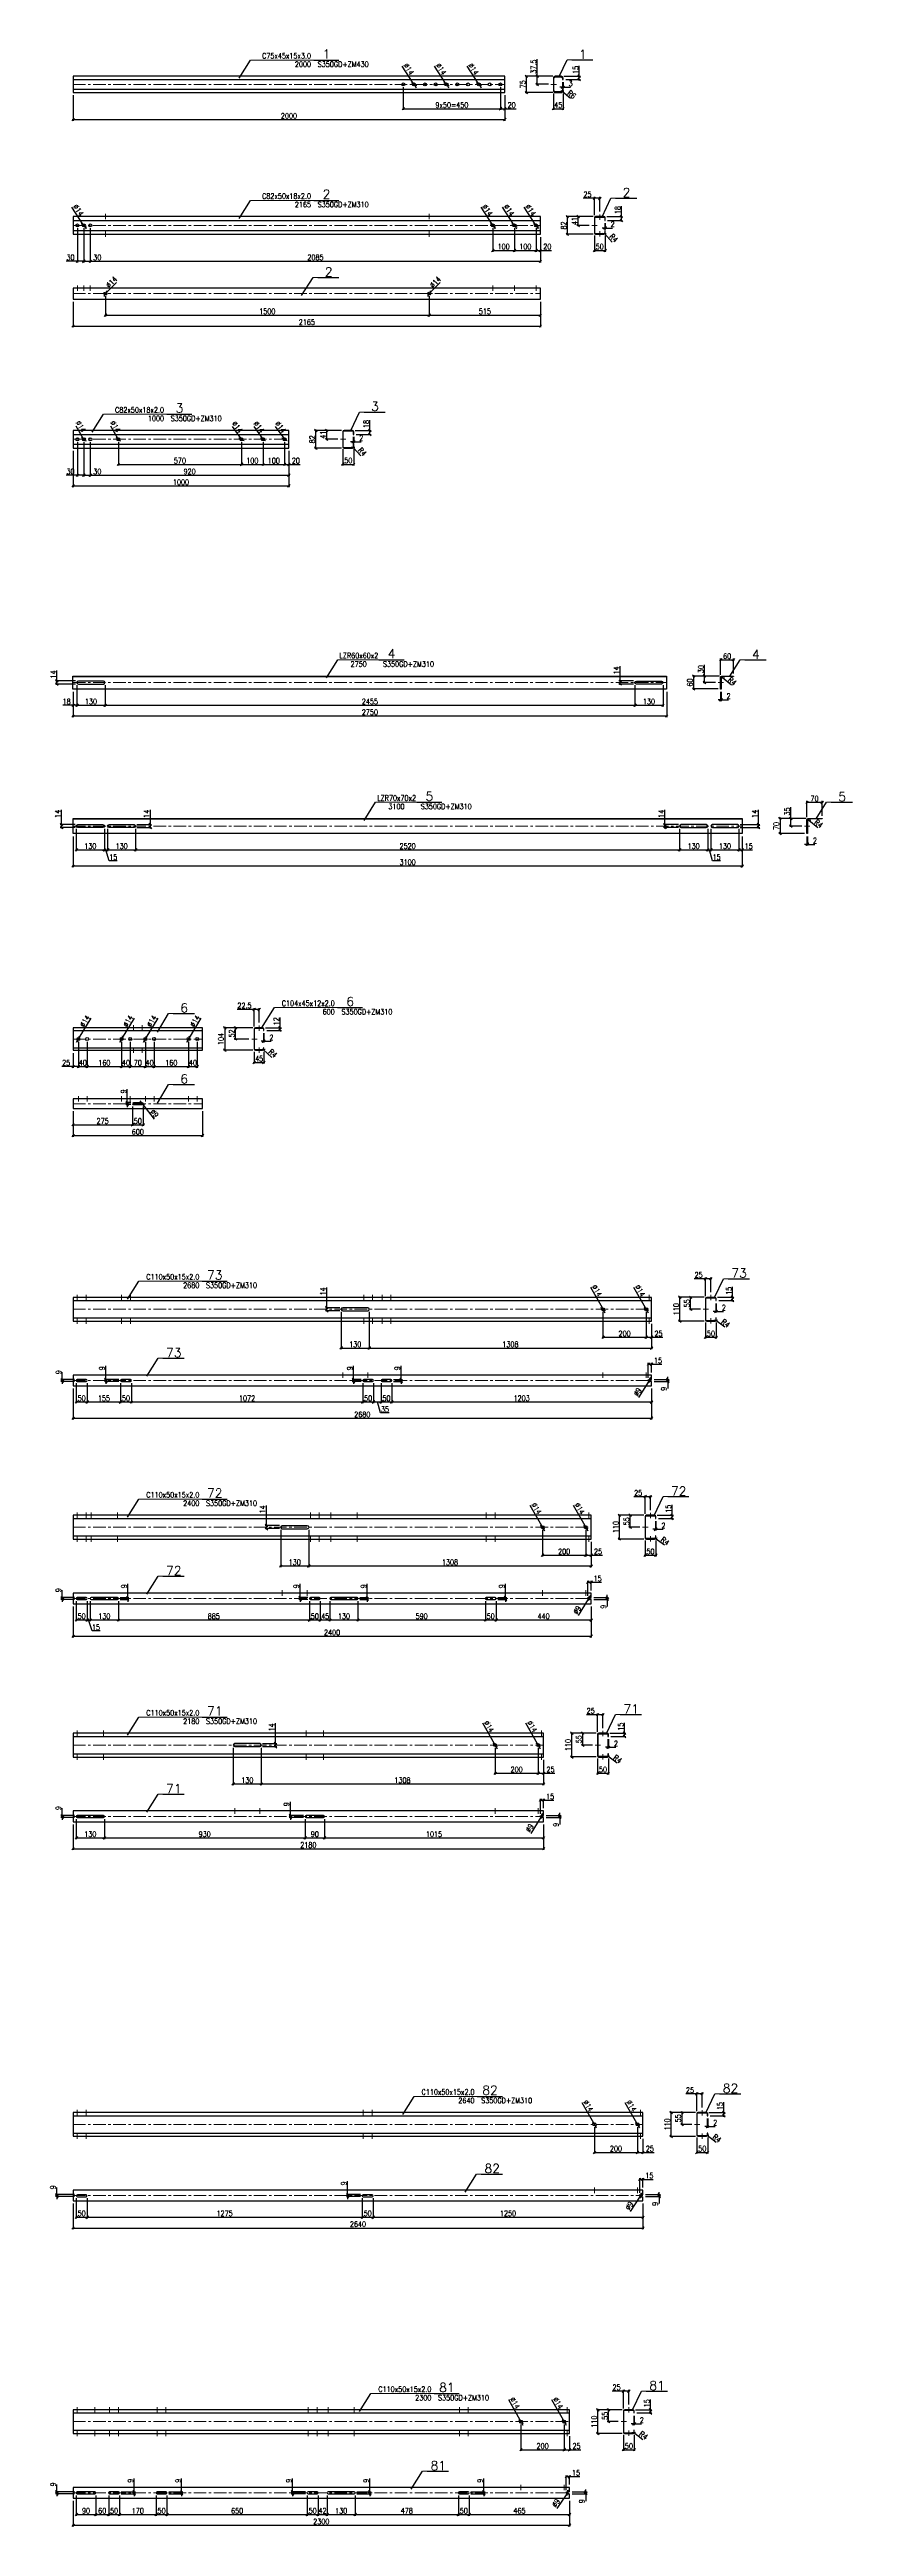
# Model space of a CAD drawing. Header units: millimetres. Extents: x -109 to 3611, y -131 to 11347.
import ezdxf
from ezdxf.enums import TextEntityAlignment as Align

# ---------------------------------------------------------------- set-up
doc = ezdxf.new("R2010")
doc.units = ezdxf.units.MM
doc.header["$LTSCALE"] = 1.833333
doc.header["$PDMODE"] = 1
doc.linetypes.add('CENTER', pattern=[50.8, 31.75, -6.35, 6.35, -6.35])
doc.layers.get('0').update_dxf_attribs({"linetype": 'CONTINUOUS'})
doc.layers.get('Defpoints').update_dxf_attribs({"linetype": 'CONTINUOUS'})
for name, color, linetype, lineweight in [('k_inny', 40, 'CONTINUOUS', 13), ('k_konstrukcja', 3, 'CONTINUOUS', 25), ('k_osie', 6, 'CENTER', 5), ('k_pozycje', 1, 'CONTINUOUS', 5), ('k_wymiary', 1, 'CONTINUOUS', 5), ('RFD_C3', 2, 'CONTINUOUS', 5), ('RFD_C5', 1, 'CONTINUOUS', 5), ('RFD_T3', 2, 'CONTINUOUS', 25), ('RFD_T5', 2, 'CONTINUOUS', 5)]:
    doc.layers.add(name, color=color, linetype=linetype, lineweight=lineweight)
doc.styles.add('TXT3', font='SIMPLEX.SHX', dxfattribs={"width": 0.75, "height": 25})
doc.styles.add('TXT5', font='COMPLEX.shx', dxfattribs={"height": 41.666667})
doc.dimstyles.new('R1', dxfattribs={"dimtxt": 25, "dimasz": 11.666667, "dimexe": 5.833333, "dimexo": 12.5, "dimgap": 5, "dimtad": 1, "dimdec": 0, "dimzin": 0, "dimdsep": 46, "dimtxsty": 'TXT3', "dimblk1": 'OBLIQUE', "dimblk2": 'OBLIQUE', "dimsah": 1, "dimcen": -3, "dimdle": 4.166667, "dimclrt": 2, "dimadec": 0, "dimazin": 0, "dimtfac": 0.75, "dimtdec": 0, "dimtmove": 0, "dimatfit": 3, "dimldrblk": 'NONE', "dimfxl": 1, "dimtvp": 0.75, "dimtolj": 1, "dimtzin": 0, "dimarcsym": 0})
doc.dimstyles.new('R1_002', dxfattribs={"dimtxt": 25, "dimasz": 11.666667, "dimexe": 5.833333, "dimexo": 12.5, "dimgap": 5, "dimtad": 1, "dimdec": 0, "dimzin": 0, "dimdsep": 46, "dimtxsty": 'TXT3', "dimblk1": 'OBLIQUE', "dimblk2": 'OBLIQUE', "dimsah": 1, "dimcen": -3, "dimdle": 4.166667, "dimclrt": 2, "dimadec": 0, "dimazin": 0, "dimtfac": 0.75, "dimtdec": 0, "dimtmove": 0, "dimatfit": 3, "dimldrblk": 'NONE', "dimfxl": 1, "dimtvp": 0.75, "dimtolj": 1, "dimtzin": 0, "dimarcsym": 0})

# ---------------------------------------------------------------- blocks, each defined once
blk = doc.blocks.new('_Oblique')
at = {"color": 0, "linetype": 'ByBlock', "lineweight": -2}
blk.add_line((-0.5, -0.5), (0.5, 0.5), dxfattribs=at)
blk = doc.blocks.new('*D419')
at = {"layer": 'Defpoints', "color": 0}
for p in [(1980, 11186), (2000, 11148), (2000, 11073)]:
    blk.add_point(p, dxfattribs=at)
at = {"layer": 'k_wymiary', "color": 0, "lineweight": -2}
for p, q in [((1980, 11173), (1980, 11067)), ((2000, 11136), (2000, 11067)), ((1976, 11073), (2000, 11073)), ((2000, 11073), (2052, 11073))]:
    blk.add_line(p, q, dxfattribs=at)
at = {"layer": 'k_wymiary', "color": 0, "linetype": 'ByBlock', "lineweight": -2, "xscale": 11.66666666666666, "yscale": 11.66666666666666, "zscale": 11.66666666666666, "rotation": 180}
blk.add_blockref('_Oblique', (1980, 11073), dxfattribs=at)
at = {"layer": 'k_wymiary', "color": 0, "linetype": 'ByBlock', "lineweight": -2, "xscale": 11.66666666666666, "yscale": 11.66666666666666, "zscale": 11.66666666666666}
blk.add_blockref('_Oblique', (2000, 11073), dxfattribs=at)
at = {"layer": 'k_wymiary', "color": 2, "insert": (2032, 11090), "char_height": 25, "attachment_point": 5, "style": 'TXT3'}
blk.add_mtext('\\A1;20', dxfattribs=at)
blk = doc.blocks.new('_None')
blk = doc.blocks.new('*D420')
at = {"layer": 'Defpoints', "color": 0}
for p in [(1530, 11186), (1980, 11186), (1980, 11073)]:
    blk.add_point(p, dxfattribs=at)
at = {"layer": 'k_wymiary', "color": 0, "lineweight": -2}
for p, q in [((1530, 11173), (1530, 11067)), ((1980, 11173), (1980, 11067)), ((1526, 11073), (1984, 11073))]:
    blk.add_line(p, q, dxfattribs=at)
at = {"layer": 'k_wymiary', "color": 0, "linetype": 'ByBlock', "lineweight": -2, "xscale": 11.66666666666666, "yscale": 11.66666666666666, "zscale": 11.66666666666666, "rotation": 180}
blk.add_blockref('_Oblique', (1530, 11073), dxfattribs=at)
at = {"layer": 'k_wymiary', "color": 0, "linetype": 'ByBlock', "lineweight": -2, "xscale": 11.66666666666666, "yscale": 11.66666666666666, "zscale": 11.66666666666666}
blk.add_blockref('_Oblique', (1980, 11073), dxfattribs=at)
at = {"layer": 'k_wymiary', "color": 2, "insert": (1755, 11090), "char_height": 25, "attachment_point": 5, "style": 'TXT3'}
blk.add_mtext('\\A1;\\A1;9x50=450', dxfattribs=at)
blk = doc.blocks.new('*D421')
at = {"layer": 'Defpoints', "color": 0}
for p in [(0, 11148), (2000, 11148), (2000, 11023)]:
    blk.add_point(p, dxfattribs=at)
at = {"layer": 'k_wymiary', "color": 0, "lineweight": -2}
for p, q in [((0, 11136), (0, 11017)), ((2000, 11136), (2000, 11017)), ((-4, 11023), (2004, 11023))]:
    blk.add_line(p, q, dxfattribs=at)
at = {"layer": 'k_wymiary', "color": 0, "linetype": 'ByBlock', "lineweight": -2, "xscale": 11.66666666666666, "yscale": 11.66666666666666, "zscale": 11.66666666666666, "rotation": 180}
blk.add_blockref('_Oblique', (0, 11023), dxfattribs=at)
at = {"layer": 'k_wymiary', "color": 0, "linetype": 'ByBlock', "lineweight": -2, "xscale": 11.66666666666666, "yscale": 11.66666666666666, "zscale": 11.66666666666666}
blk.add_blockref('_Oblique', (2000, 11023), dxfattribs=at)
at = {"layer": 'k_wymiary', "color": 2, "insert": (1000, 11040), "char_height": 25, "attachment_point": 5, "style": 'TXT3'}
blk.add_mtext('\\A1;2000', dxfattribs=at)
blk = doc.blocks.new('*D422')
at = {"layer": 'Defpoints', "color": 0}
for p in [(2150, 11223), (2214, 11186), (2234, 11223)]:
    blk.add_point(p, dxfattribs=at)
at = {"layer": 'k_wymiary', "color": 0, "lineweight": -2}
for p, q in [((2150, 11223), (2150, 11302)), ((2222, 11223), (2144, 11223)), ((2202, 11186), (2144, 11186)), ((2150, 11181), (2150, 11223))]:
    blk.add_line(p, q, dxfattribs=at)
at = {"layer": 'k_wymiary', "color": 0, "linetype": 'ByBlock', "lineweight": -2, "xscale": 11.66666666666666, "yscale": 11.66666666666666, "zscale": 11.66666666666666}
for p, rotation in [((2150, 11223), 90), ((2150, 11186), 270)]:
    blk.add_blockref('_Oblique', p, dxfattribs=dict(at, rotation=rotation))
at = {"layer": 'k_wymiary', "color": 2, "insert": (2133, 11268), "char_height": 25, "attachment_point": 5, "rotation": 90, "style": 'TXT3'}
blk.add_mtext('\\A1;37.5', dxfattribs=at)
blk = doc.blocks.new('xp-u01')
at = {"layer": 'RFD_C5'}
blk.add_line((0, 0), (351, 0), dxfattribs=at)
at = {"layer": 'RFD_T3'}
blk.add_line((351, 0), (491, 0), dxfattribs=at)
at = {"layer": 'RFD_C3', "style": 'TXT3', "width": 0.75}
blk.add_attdef('OPIS', text='', height=30, dxfattribs=at).set_placement((336, 0), align=Align.BOTTOM_RIGHT)
at = {"layer": 'RFD_C3', "style": 'TXT3', "width": 0.75, "flags": 1}
for tag, p in [('G_JEDN', (165, -83)), ('G', (165, -134)), ('UWAGI', (165, -237))]:
    blk.add_attdef(tag, p, '', height=30, dxfattribs=at)
at = {"layer": 'RFD_C3', "style": 'TXT3', "width": 0.75}
blk.add_attdef('DLUGOSC', text='', height=30, dxfattribs=at).set_placement((336, -8), align=Align.TOP_RIGHT)
blk.add_attdef('STAL', (373, -38), '', height=30, dxfattribs=at)
at = {"layer": 'RFD_T3', "linetype": 'Continuous', "style": 'TXT5'}
blk.add_attdef('NR', text='', height=50, dxfattribs=at).set_placement((422, -6), align=Align.BOTTOM_CENTER)
blk = doc.blocks.new('pozycja')
at = {"layer": 'RFD_C5', "linetype": 'Continuous'}
blk.add_line((0, 0), (26, 0), dxfattribs=at)
at = {"layer": 'RFD_T3'}
blk.add_line((26, 0), (144, 0), dxfattribs=at)
at = {"layer": 'RFD_T3', "linetype": 'Continuous', "style": 'TXT5'}
blk.add_attdef('NR', text='', height=50, dxfattribs=at).set_placement((87, -9), align=Align.BOTTOM_CENTER)
blk = doc.blocks.new('Poz. 2')
blk.add_lwpolyline([(-2145, 41), (-2145, -41), (20, -41), (20, 41)], close=True)
for points in [[(-2145, 23), (20, 23)], [(-2145, -23), (20, -23)]]:
    blk.add_lwpolyline(points)
for centre in [(-2125, 0), (-2095, 0), (-2065, 0), (-200, 0), (-100, 0), (0, 0)]:
    blk.add_circle(centre, 7)
at = {"layer": 'k_inny'}
for points in [[(-1995, 28.5), (-1995, 53.5)], [(-495, 28.5), (-495, 53.5)], [(-1995, -53.5), (-1995, -28.5)], [(-495, -53.5), (-495, -28.5)]]:
    blk.add_lwpolyline(points, dxfattribs=at)
at = {"layer": 'k_osie'}
blk.add_line((-2145, 0), (20, 0), dxfattribs=at)
blk = doc.blocks.new('Poz. 1')
blk.add_lwpolyline([(-1980, 37.5), (-1980, -37.5), (20, -37.5), (20, 37.5)], close=True)
for points in [[(-1980, 22.5), (20, 22.5)], [(-1980, -22.5), (20, -22.5)]]:
    blk.add_lwpolyline(points)
for centre in [(-450, 0), (-400, 0), (-350, 0), (-300, 0), (-250, 0), (-200, 0), (-150, 0), (-100, 0), (-50, 0), (0, 0)]:
    blk.add_circle(centre, 7)
at = {"layer": 'k_osie'}
blk.add_line((-1980, 0), (20, 0), dxfattribs=at)
blk = doc.blocks.new('*D425')
at = {"layer": 'Defpoints', "color": 0}
for p in [(2145, 10532), (2165, 10491), (2165, 10416)]:
    blk.add_point(p, dxfattribs=at)
at = {"layer": 'k_wymiary', "color": 0, "lineweight": -2}
for p, q in [((2145, 10519), (2145, 10410)), ((2165, 10478), (2165, 10410)), ((2141, 10416), (2165, 10416)), ((2165, 10416), (2217, 10416))]:
    blk.add_line(p, q, dxfattribs=at)
at = {"layer": 'k_wymiary', "color": 0, "linetype": 'ByBlock', "lineweight": -2, "xscale": 11.66666666666666, "yscale": 11.66666666666666, "zscale": 11.66666666666666, "rotation": 180}
blk.add_blockref('_Oblique', (2145, 10416), dxfattribs=at)
at = {"layer": 'k_wymiary', "color": 0, "linetype": 'ByBlock', "lineweight": -2, "xscale": 11.66666666666666, "yscale": 11.66666666666666, "zscale": 11.66666666666666}
blk.add_blockref('_Oblique', (2165, 10416), dxfattribs=at)
at = {"layer": 'k_wymiary', "color": 2, "insert": (2197, 10434), "char_height": 25, "attachment_point": 5, "style": 'TXT3'}
blk.add_mtext('\\A1;20', dxfattribs=at)
blk = doc.blocks.new('*D426')
at = {"layer": 'Defpoints', "color": 0}
for p in [(1945, 10532), (2045, 10532), (2045, 10416)]:
    blk.add_point(p, dxfattribs=at)
at = {"layer": 'k_wymiary', "color": 0, "lineweight": -2}
for p, q in [((1945, 10519), (1945, 10410)), ((2045, 10519), (2045, 10410)), ((1941, 10416), (2049, 10416))]:
    blk.add_line(p, q, dxfattribs=at)
at = {"layer": 'k_wymiary', "color": 0, "linetype": 'ByBlock', "lineweight": -2, "xscale": 11.66666666666666, "yscale": 11.66666666666666, "zscale": 11.66666666666666, "rotation": 180}
blk.add_blockref('_Oblique', (1945, 10416), dxfattribs=at)
at = {"layer": 'k_wymiary', "color": 0, "linetype": 'ByBlock', "lineweight": -2, "xscale": 11.66666666666666, "yscale": 11.66666666666666, "zscale": 11.66666666666666}
blk.add_blockref('_Oblique', (2045, 10416), dxfattribs=at)
at = {"layer": 'k_wymiary', "color": 2, "insert": (1995, 10434), "char_height": 25, "attachment_point": 5, "style": 'TXT3'}
blk.add_mtext('\\A1;100', dxfattribs=at)
blk = doc.blocks.new('*D427')
at = {"layer": 'Defpoints', "color": 0}
for p in [(2045, 10532), (2145, 10532), (2145, 10416)]:
    blk.add_point(p, dxfattribs=at)
at = {"layer": 'k_wymiary', "color": 0, "lineweight": -2}
for p, q in [((2045, 10519), (2045, 10410)), ((2145, 10519), (2145, 10410)), ((2041, 10416), (2149, 10416))]:
    blk.add_line(p, q, dxfattribs=at)
at = {"layer": 'k_wymiary', "color": 0, "linetype": 'ByBlock', "lineweight": -2, "xscale": 11.66666666666666, "yscale": 11.66666666666666, "zscale": 11.66666666666666, "rotation": 180}
blk.add_blockref('_Oblique', (2045, 10416), dxfattribs=at)
at = {"layer": 'k_wymiary', "color": 0, "linetype": 'ByBlock', "lineweight": -2, "xscale": 11.66666666666666, "yscale": 11.66666666666666, "zscale": 11.66666666666666}
blk.add_blockref('_Oblique', (2145, 10416), dxfattribs=at)
at = {"layer": 'k_wymiary', "color": 2, "insert": (2095, 10434), "char_height": 25, "attachment_point": 5, "style": 'TXT3'}
blk.add_mtext('\\A1;100', dxfattribs=at)
blk = doc.blocks.new('*D428')
at = {"layer": 'Defpoints', "color": 0}
for p in [(155, 10221), (145, 10211)]:
    blk.add_point(p, dxfattribs=at)
at = {"layer": 'k_wymiary', "color": 0, "lineweight": -2}
for p in [(145, 10211), (201, 10268)]:
    blk.add_line(p, (155, 10221), dxfattribs=at)
at = {"layer": 'k_wymiary', "color": 0, "linetype": 'ByBlock', "lineweight": -2, "xscale": 11.66666666666666, "yscale": 11.66666666666666, "zscale": 11.66666666666666}
for p, rotation in [((145, 10211), 45.47681884413242), ((155, 10221), 225.4768188441324)]:
    blk.add_blockref('_Oblique', p, dxfattribs=dict(at, rotation=rotation))
at = {"layer": 'k_wymiary', "color": 2, "insert": (178, 10269), "char_height": 25, "attachment_point": 5, "rotation": 45.4768, "style": 'TXT3'}
blk.add_mtext('\\A1;∅14', dxfattribs=at)
blk = doc.blocks.new('*D429')
at = {"layer": 'Defpoints', "color": 0}
for p in [(1655, 10221), (1645, 10211)]:
    blk.add_point(p, dxfattribs=at)
at = {"layer": 'k_wymiary', "color": 0, "lineweight": -2}
for p in [(1645, 10211), (1701, 10268)]:
    blk.add_line(p, (1655, 10221), dxfattribs=at)
at = {"layer": 'k_wymiary', "color": 0, "linetype": 'ByBlock', "lineweight": -2, "xscale": 11.66666666666666, "yscale": 11.66666666666666, "zscale": 11.66666666666666}
for p, rotation in [((1645, 10211), 45.47681884413242), ((1655, 10221), 225.4768188441324)]:
    blk.add_blockref('_Oblique', p, dxfattribs=dict(at, rotation=rotation))
at = {"layer": 'k_wymiary', "color": 2, "insert": (1678, 10269), "char_height": 25, "attachment_point": 5, "rotation": 45.4768, "style": 'TXT3'}
blk.add_mtext('\\A1;∅14', dxfattribs=at)
blk = doc.blocks.new('*D431')
at = {"layer": 'Defpoints', "color": 0}
for p in [(150, 10216), (1650, 10216), (1650, 10116)]:
    blk.add_point(p, dxfattribs=at)
at = {"layer": 'k_wymiary', "color": 0, "lineweight": -2}
for p, q in [((146, 10116), (1654, 10116)), ((150, 10204), (150, 10110)), ((1650, 10204), (1650, 10110))]:
    blk.add_line(p, q, dxfattribs=at)
at = {"layer": 'k_wymiary', "color": 0, "linetype": 'ByBlock', "lineweight": -2, "xscale": 11.66666666666666, "yscale": 11.66666666666666, "zscale": 11.66666666666666, "rotation": 180}
blk.add_blockref('_Oblique', (150, 10116), dxfattribs=at)
at = {"layer": 'k_wymiary', "color": 0, "linetype": 'ByBlock', "lineweight": -2, "xscale": 11.66666666666666, "yscale": 11.66666666666666, "zscale": 11.66666666666666}
blk.add_blockref('_Oblique', (1650, 10116), dxfattribs=at)
at = {"layer": 'k_wymiary', "color": 2, "insert": (900, 10134), "char_height": 25, "attachment_point": 5, "style": 'TXT3'}
blk.add_mtext('\\A1;1500', dxfattribs=at)
blk = doc.blocks.new('*D432')
at = {"layer": 'Defpoints', "color": 0}
for p in [(1650, 10216), (2165, 10191), (2165, 10116)]:
    blk.add_point(p, dxfattribs=at)
at = {"layer": 'k_wymiary', "color": 0, "lineweight": -2}
for p, q in [((1646, 10116), (2169, 10116)), ((1650, 10204), (1650, 10110)), ((2165, 10178), (2165, 10110))]:
    blk.add_line(p, q, dxfattribs=at)
at = {"layer": 'k_wymiary', "color": 0, "linetype": 'ByBlock', "lineweight": -2, "xscale": 11.66666666666666, "yscale": 11.66666666666666, "zscale": 11.66666666666666, "rotation": 180}
blk.add_blockref('_Oblique', (1650, 10116), dxfattribs=at)
at = {"layer": 'k_wymiary', "color": 0, "linetype": 'ByBlock', "lineweight": -2, "xscale": 11.66666666666666, "yscale": 11.66666666666666, "zscale": 11.66666666666666}
blk.add_blockref('_Oblique', (2165, 10116), dxfattribs=at)
at = {"layer": 'k_wymiary', "color": 2, "insert": (1908, 10134), "char_height": 25, "attachment_point": 5, "style": 'TXT3'}
blk.add_mtext('\\A1;515', dxfattribs=at)
blk = doc.blocks.new('*D433')
at = {"layer": 'Defpoints', "color": 0}
for p in [(0, 10191), (2165, 10191), (2165, 10066)]:
    blk.add_point(p, dxfattribs=at)
at = {"layer": 'k_wymiary', "color": 0, "lineweight": -2}
for p, q in [((0, 10178), (0, 10060)), ((2165, 10178), (2165, 10060)), ((-4, 10066), (2169, 10066))]:
    blk.add_line(p, q, dxfattribs=at)
at = {"layer": 'k_wymiary', "color": 0, "linetype": 'ByBlock', "lineweight": -2, "xscale": 11.66666666666666, "yscale": 11.66666666666666, "zscale": 11.66666666666666, "rotation": 180}
blk.add_blockref('_Oblique', (0, 10066), dxfattribs=at)
at = {"layer": 'k_wymiary', "color": 0, "linetype": 'ByBlock', "lineweight": -2, "xscale": 11.66666666666666, "yscale": 11.66666666666666, "zscale": 11.66666666666666}
blk.add_blockref('_Oblique', (2165, 10066), dxfattribs=at)
at = {"layer": 'k_wymiary', "color": 2, "insert": (1083, 10084), "char_height": 25, "attachment_point": 5, "style": 'TXT3'}
blk.add_mtext('\\A1;2165', dxfattribs=at)
blk = doc.blocks.new('*D434')
at = {"layer": 'Defpoints', "color": 0}
for p in [(2261, 11157), (2266, 11153)]:
    blk.add_point(p, dxfattribs=at)
at = {"layer": 'k_wymiary', "color": 0, "lineweight": -2}
for p in [(2261, 11157), (2305, 11120)]:
    blk.add_line(p, (2266, 11153), dxfattribs=at)
at = {"layer": 'k_wymiary', "color": 0, "linetype": 'ByBlock', "lineweight": -2, "xscale": 11.66666666666666, "yscale": 11.66666666666666, "zscale": 11.66666666666666, "rotation": 139.90897325311}
blk.add_blockref('_Oblique', (2266, 11153), dxfattribs=at)
at = {"layer": 'k_wymiary', "color": 2, "insert": (2310, 11139), "char_height": 25, "attachment_point": 5, "rotation": 319.909, "style": 'TXT3'}
blk.add_mtext('\\A1;R6', dxfattribs=at)
blk = doc.blocks.new('*D435')
at = {"layer": 'Defpoints', "color": 0}
for p in [(2225, 11157), (2270, 11157), (2270, 11073)]:
    blk.add_point(p, dxfattribs=at)
at = {"layer": 'k_wymiary', "color": 0, "lineweight": -2}
for p, q in [((2225, 11144), (2225, 11067)), ((2270, 11144), (2270, 11067)), ((2221, 11073), (2274, 11073))]:
    blk.add_line(p, q, dxfattribs=at)
at = {"layer": 'k_wymiary', "color": 0, "linetype": 'ByBlock', "lineweight": -2, "xscale": 11.66666666666666, "yscale": 11.66666666666666, "zscale": 11.66666666666666, "rotation": 180}
blk.add_blockref('_Oblique', (2225, 11073), dxfattribs=at)
at = {"layer": 'k_wymiary', "color": 0, "linetype": 'ByBlock', "lineweight": -2, "xscale": 11.66666666666666, "yscale": 11.66666666666666, "zscale": 11.66666666666666}
blk.add_blockref('_Oblique', (2270, 11073), dxfattribs=at)
at = {"layer": 'k_wymiary', "color": 2, "insert": (2248, 11090), "char_height": 25, "attachment_point": 5, "style": 'TXT3'}
blk.add_mtext('\\A1;45', dxfattribs=at)
blk = doc.blocks.new('*D436')
at = {"layer": 'Defpoints', "color": 0}
for p in [(2100, 11223), (2234, 11223), (2234, 11148)]:
    blk.add_point(p, dxfattribs=at)
at = {"layer": 'k_wymiary', "color": 0, "lineweight": -2}
for p, q in [((2222, 11223), (2094, 11223)), ((2222, 11148), (2094, 11148)), ((2100, 11144), (2100, 11227))]:
    blk.add_line(p, q, dxfattribs=at)
at = {"layer": 'k_wymiary', "color": 0, "linetype": 'ByBlock', "lineweight": -2, "xscale": 11.66666666666666, "yscale": 11.66666666666666, "zscale": 11.66666666666666}
for p, rotation in [((2100, 11223), 90), ((2100, 11148), 270)]:
    blk.add_blockref('_Oblique', p, dxfattribs=dict(at, rotation=rotation))
at = {"layer": 'k_wymiary', "color": 2, "insert": (2083, 11186), "char_height": 25, "attachment_point": 5, "rotation": 90, "style": 'TXT3'}
blk.add_mtext('\\A1;75', dxfattribs=at)
blk = doc.blocks.new('*D437')
at = {"layer": 'Defpoints', "color": 0}
for p in [(2415, 10498), (2465, 10498), (2465, 10416)]:
    blk.add_point(p, dxfattribs=at)
at = {"layer": 'k_wymiary', "color": 0, "lineweight": -2}
for p, q in [((2415, 10486), (2415, 10410)), ((2465, 10486), (2465, 10410)), ((2411, 10416), (2469, 10416))]:
    blk.add_line(p, q, dxfattribs=at)
at = {"layer": 'k_wymiary', "color": 0, "linetype": 'ByBlock', "lineweight": -2, "xscale": 11.66666666666666, "yscale": 11.66666666666666, "zscale": 11.66666666666666, "rotation": 180}
blk.add_blockref('_Oblique', (2415, 10416), dxfattribs=at)
at = {"layer": 'k_wymiary', "color": 0, "linetype": 'ByBlock', "lineweight": -2, "xscale": 11.66666666666666, "yscale": 11.66666666666666, "zscale": 11.66666666666666}
blk.add_blockref('_Oblique', (2465, 10416), dxfattribs=at)
at = {"layer": 'k_wymiary', "color": 2, "insert": (2440, 10434), "char_height": 25, "attachment_point": 5, "style": 'TXT3'}
blk.add_mtext('\\A1;50', dxfattribs=at)
blk = doc.blocks.new('*D438')
at = {"layer": 'Defpoints', "color": 0}
for p in [(80, 10532), (2165, 10491), (2165, 10366)]:
    blk.add_point(p, dxfattribs=at)
at = {"layer": 'k_wymiary', "color": 0, "lineweight": -2}
for p, q in [((80, 10519), (80, 10360)), ((2165, 10478), (2165, 10360)), ((76, 10366), (2169, 10366))]:
    blk.add_line(p, q, dxfattribs=at)
at = {"layer": 'k_wymiary', "color": 0, "linetype": 'ByBlock', "lineweight": -2, "xscale": 11.66666666666666, "yscale": 11.66666666666666, "zscale": 11.66666666666666, "rotation": 180}
blk.add_blockref('_Oblique', (80, 10366), dxfattribs=at)
at = {"layer": 'k_wymiary', "color": 0, "linetype": 'ByBlock', "lineweight": -2, "xscale": 11.66666666666666, "yscale": 11.66666666666666, "zscale": 11.66666666666666}
blk.add_blockref('_Oblique', (2165, 10366), dxfattribs=at)
at = {"layer": 'k_wymiary', "color": 2, "insert": (1123, 10384), "char_height": 25, "attachment_point": 5, "style": 'TXT3'}
blk.add_mtext('\\A1;2085', dxfattribs=at)
blk = doc.blocks.new('*D439')
at = {"layer": 'Defpoints', "color": 0}
for p in [(2340, 10573), (2421, 10573), (2404, 10532)]:
    blk.add_point(p, dxfattribs=at)
at = {"layer": 'k_wymiary', "color": 0, "lineweight": -2}
for p, q in [((2409, 10573), (2334, 10573)), ((2340, 10528), (2340, 10577)), ((2391, 10532), (2334, 10532))]:
    blk.add_line(p, q, dxfattribs=at)
at = {"layer": 'k_wymiary', "color": 0, "linetype": 'ByBlock', "lineweight": -2, "xscale": 11.66666666666666, "yscale": 11.66666666666666, "zscale": 11.66666666666666}
for p, rotation in [((2340, 10573), 90), ((2340, 10532), 270)]:
    blk.add_blockref('_Oblique', p, dxfattribs=dict(at, rotation=rotation))
at = {"layer": 'k_wymiary', "color": 2, "insert": (2323, 10552), "char_height": 25, "attachment_point": 5, "rotation": 90, "style": 'TXT3'}
blk.add_mtext('\\A1;41', dxfattribs=at)
blk = doc.blocks.new('*D440')
at = {"layer": 'Defpoints', "color": 0}
for p in [(2290, 10573), (2421, 10573), (2421, 10491)]:
    blk.add_point(p, dxfattribs=at)
at = {"layer": 'k_wymiary', "color": 0, "lineweight": -2}
for p, q in [((2409, 10573), (2284, 10573)), ((2290, 10487), (2290, 10577)), ((2409, 10491), (2284, 10491))]:
    blk.add_line(p, q, dxfattribs=at)
at = {"layer": 'k_wymiary', "color": 0, "linetype": 'ByBlock', "lineweight": -2, "xscale": 11.66666666666666, "yscale": 11.66666666666666, "zscale": 11.66666666666666}
for p, rotation in [((2290, 10573), 90), ((2290, 10491), 270)]:
    blk.add_blockref('_Oblique', p, dxfattribs=dict(at, rotation=rotation))
at = {"layer": 'k_wymiary', "color": 2, "insert": (2273, 10532), "char_height": 25, "attachment_point": 5, "rotation": 90, "style": 'TXT3'}
blk.add_mtext('\\A1;82', dxfattribs=at)
blk = doc.blocks.new('*D441')
at = {"layer": 'Defpoints', "color": 0}
for p in [(2459, 10573), (2540, 10573), (2463, 10555)]:
    blk.add_point(p, dxfattribs=at)
at = {"layer": 'k_wymiary', "color": 0, "lineweight": -2}
for p, q in [((2472, 10573), (2546, 10573)), ((2540, 10573), (2540, 10621)), ((2540, 10551), (2540, 10573)), ((2476, 10555), (2546, 10555))]:
    blk.add_line(p, q, dxfattribs=at)
at = {"layer": 'k_wymiary', "color": 0, "linetype": 'ByBlock', "lineweight": -2, "xscale": 11.66666666666666, "yscale": 11.66666666666666, "zscale": 11.66666666666666}
for p, rotation in [((2540, 10573), 90), ((2540, 10555), 270)]:
    blk.add_blockref('_Oblique', p, dxfattribs=dict(at, rotation=rotation))
at = {"layer": 'k_wymiary', "color": 2, "insert": (2523, 10603), "char_height": 25, "attachment_point": 5, "rotation": 90, "style": 'TXT3'}
blk.add_mtext('\\A1;18', dxfattribs=at)
blk = doc.blocks.new('*D442')
at = {"layer": 'Defpoints', "color": 0}
for p in [(2261, 11223), (2270, 11208), (2345, 11223)]:
    blk.add_point(p, dxfattribs=at)
at = {"layer": 'k_wymiary', "color": 0, "lineweight": -2}
for p, q in [((2345, 11223), (2345, 11271)), ((2274, 11223), (2351, 11223)), ((2283, 11208), (2351, 11208)), ((2345, 11204), (2345, 11223))]:
    blk.add_line(p, q, dxfattribs=at)
at = {"layer": 'k_wymiary', "color": 0, "linetype": 'ByBlock', "lineweight": -2, "xscale": 11.66666666666666, "yscale": 11.66666666666666, "zscale": 11.66666666666666}
for p, rotation in [((2345, 11223), 90), ((2345, 11208), 270)]:
    blk.add_blockref('_Oblique', p, dxfattribs=dict(at, rotation=rotation))
at = {"layer": 'k_wymiary', "color": 2, "insert": (2328, 11253), "char_height": 25, "attachment_point": 5, "rotation": 90, "style": 'TXT3'}
blk.add_mtext('\\A1;15', dxfattribs=at)
blk = doc.blocks.new('*D443')
at = {"layer": 'Defpoints', "color": 0}
for p in [(2459, 10497), (2462, 10494)]:
    blk.add_point(p, dxfattribs=at)
at = {"layer": 'k_wymiary', "color": 0, "lineweight": -2}
for p in [(2459, 10497), (2498, 10455)]:
    blk.add_line(p, (2462, 10494), dxfattribs=at)
at = {"layer": 'k_wymiary', "color": 0, "linetype": 'ByBlock', "lineweight": -2, "xscale": 11.66666666666666, "yscale": 11.66666666666666, "zscale": 11.66666666666666, "rotation": 133.0584801494005}
blk.add_blockref('_Oblique', (2462, 10494), dxfattribs=at)
at = {"layer": 'k_wymiary', "color": 2, "insert": (2505, 10474), "char_height": 25, "attachment_point": 5, "rotation": 313.0585, "style": 'TXT3'}
blk.add_mtext('\\A1;R4', dxfattribs=at)
blk = doc.blocks.new('*D444')
at = {"layer": 'Defpoints', "color": 0}
for p in [(2415, 10658), (2415, 10567), (2440, 10584)]:
    blk.add_point(p, dxfattribs=at)
at = {"layer": 'k_wymiary', "color": 0, "lineweight": -2}
for p, q in [((2415, 10658), (2363, 10658)), ((2415, 10580), (2415, 10664)), ((2444, 10658), (2415, 10658)), ((2440, 10596), (2440, 10664))]:
    blk.add_line(p, q, dxfattribs=at)
at = {"layer": 'k_wymiary', "color": 0, "linetype": 'ByBlock', "lineweight": -2, "xscale": 11.66666666666666, "yscale": 11.66666666666666, "zscale": 11.66666666666666, "rotation": 180}
blk.add_blockref('_Oblique', (2415, 10658), dxfattribs=at)
at = {"layer": 'k_wymiary', "color": 0, "linetype": 'ByBlock', "lineweight": -2, "xscale": 11.66666666666666, "yscale": 11.66666666666666, "zscale": 11.66666666666666}
blk.add_blockref('_Oblique', (2440, 10658), dxfattribs=at)
at = {"layer": 'k_wymiary', "color": 2, "insert": (2383, 10676), "char_height": 25, "attachment_point": 5, "style": 'TXT3'}
blk.add_mtext('\\A1;25', dxfattribs=at)
blk = doc.blocks.new('Poz. 3')
blk.add_lwpolyline([(-980, 41), (-980, -41), (20, -41), (20, 41)], close=True)
for points in [[(-980, 23), (20, 23)], [(-980, -23), (20, -23)]]:
    blk.add_lwpolyline(points)
for centre in [(-960, 0), (-930, 0), (-900, 0), (-770, 0), (-200, 0), (-100, 0), (0, 0)]:
    blk.add_circle(centre, 7)
at = {"layer": 'k_osie'}
blk.add_lwpolyline([(-980, 0), (20, 0)], dxfattribs=at)
blk = doc.blocks.new('*D445')
at = {"layer": 'Defpoints', "color": 0}
for p in [(980, 9541), (1000, 9500), (1000, 9425)]:
    blk.add_point(p, dxfattribs=at)
at = {"layer": 'k_wymiary', "color": 0, "lineweight": -2}
for p, q in [((980, 9528), (980, 9419)), ((976, 9425), (1000, 9425)), ((1000, 9488), (1000, 9419)), ((1000, 9425), (1052, 9425))]:
    blk.add_line(p, q, dxfattribs=at)
at = {"layer": 'k_wymiary', "color": 0, "linetype": 'ByBlock', "lineweight": -2, "xscale": 11.66666666666666, "yscale": 11.66666666666666, "zscale": 11.66666666666666, "rotation": 180}
blk.add_blockref('_Oblique', (980, 9425), dxfattribs=at)
at = {"layer": 'k_wymiary', "color": 0, "linetype": 'ByBlock', "lineweight": -2, "xscale": 11.66666666666666, "yscale": 11.66666666666666, "zscale": 11.66666666666666}
blk.add_blockref('_Oblique', (1000, 9425), dxfattribs=at)
at = {"layer": 'k_wymiary', "color": 2, "insert": (1032, 9442), "char_height": 25, "attachment_point": 5, "style": 'TXT3'}
blk.add_mtext('\\A1;20', dxfattribs=at)
blk = doc.blocks.new('*D446')
at = {"layer": 'Defpoints', "color": 0}
for p in [(780, 9541), (880, 9541), (880, 9425)]:
    blk.add_point(p, dxfattribs=at)
at = {"layer": 'k_wymiary', "color": 0, "lineweight": -2}
for p, q in [((780, 9528), (780, 9419)), ((880, 9528), (880, 9419)), ((776, 9425), (884, 9425))]:
    blk.add_line(p, q, dxfattribs=at)
at = {"layer": 'k_wymiary', "color": 0, "linetype": 'ByBlock', "lineweight": -2, "xscale": 11.66666666666666, "yscale": 11.66666666666666, "zscale": 11.66666666666666, "rotation": 180}
blk.add_blockref('_Oblique', (780, 9425), dxfattribs=at)
at = {"layer": 'k_wymiary', "color": 0, "linetype": 'ByBlock', "lineweight": -2, "xscale": 11.66666666666666, "yscale": 11.66666666666666, "zscale": 11.66666666666666}
blk.add_blockref('_Oblique', (880, 9425), dxfattribs=at)
at = {"layer": 'k_wymiary', "color": 2, "insert": (830, 9442), "char_height": 25, "attachment_point": 5, "style": 'TXT3'}
blk.add_mtext('\\A1;100', dxfattribs=at)
blk = doc.blocks.new('*D447')
at = {"layer": 'Defpoints', "color": 0}
for p in [(880, 9541), (980, 9541), (980, 9425)]:
    blk.add_point(p, dxfattribs=at)
at = {"layer": 'k_wymiary', "color": 0, "lineweight": -2}
for p, q in [((880, 9528), (880, 9419)), ((980, 9528), (980, 9419)), ((876, 9425), (984, 9425))]:
    blk.add_line(p, q, dxfattribs=at)
at = {"layer": 'k_wymiary', "color": 0, "linetype": 'ByBlock', "lineweight": -2, "xscale": 11.66666666666666, "yscale": 11.66666666666666, "zscale": 11.66666666666666, "rotation": 180}
blk.add_blockref('_Oblique', (880, 9425), dxfattribs=at)
at = {"layer": 'k_wymiary', "color": 0, "linetype": 'ByBlock', "lineweight": -2, "xscale": 11.66666666666666, "yscale": 11.66666666666666, "zscale": 11.66666666666666}
blk.add_blockref('_Oblique', (980, 9425), dxfattribs=at)
at = {"layer": 'k_wymiary', "color": 2, "insert": (930, 9442), "char_height": 25, "attachment_point": 5, "style": 'TXT3'}
blk.add_mtext('\\A1;100', dxfattribs=at)
blk = doc.blocks.new('*D448')
at = {"layer": 'Defpoints', "color": 0}
for p in [(876, 9547), (884, 9535)]:
    blk.add_point(p, dxfattribs=at)
at = {"layer": 'k_wymiary', "color": 0, "lineweight": -2}
for p in [(837, 9601), (884, 9535)]:
    blk.add_line(p, (876, 9547), dxfattribs=at)
at = {"layer": 'k_wymiary', "color": 0, "linetype": 'ByBlock', "lineweight": -2, "xscale": 11.66666666666666, "yscale": 11.66666666666666, "zscale": 11.66666666666666}
for p, rotation in [((876, 9547), 305.6470455329092), ((884, 9535), 125.6470455329092)]:
    blk.add_blockref('_Oblique', p, dxfattribs=dict(at, rotation=rotation))
at = {"layer": 'k_wymiary', "color": 2, "insert": (861, 9598), "char_height": 25, "attachment_point": 5, "rotation": 305.647, "style": 'TXT3'}
blk.add_mtext('\\A1;∅14', dxfattribs=at)
blk = doc.blocks.new('*D449')
at = {"layer": 'Defpoints', "color": 0}
for p in [(80, 9541), (1000, 9500), (1000, 9375)]:
    blk.add_point(p, dxfattribs=at)
at = {"layer": 'k_wymiary', "color": 0, "lineweight": -2}
for p, q in [((80, 9528), (80, 9369)), ((1000, 9488), (1000, 9369)), ((76, 9375), (1004, 9375))]:
    blk.add_line(p, q, dxfattribs=at)
at = {"layer": 'k_wymiary', "color": 0, "linetype": 'ByBlock', "lineweight": -2, "xscale": 11.66666666666666, "yscale": 11.66666666666666, "zscale": 11.66666666666666, "rotation": 180}
blk.add_blockref('_Oblique', (80, 9375), dxfattribs=at)
at = {"layer": 'k_wymiary', "color": 0, "linetype": 'ByBlock', "lineweight": -2, "xscale": 11.66666666666666, "yscale": 11.66666666666666, "zscale": 11.66666666666666}
blk.add_blockref('_Oblique', (1000, 9375), dxfattribs=at)
at = {"layer": 'k_wymiary', "color": 2, "insert": (540, 9392), "char_height": 25, "attachment_point": 5, "style": 'TXT3'}
blk.add_mtext('\\A1;920', dxfattribs=at)
blk = doc.blocks.new('*D450')
at = {"layer": 'Defpoints', "color": 0}
for p in [(210, 9541), (780, 9541), (780, 9425)]:
    blk.add_point(p, dxfattribs=at)
at = {"layer": 'k_wymiary', "color": 0, "lineweight": -2}
for p, q in [((210, 9528), (210, 9419)), ((780, 9528), (780, 9419)), ((206, 9425), (784, 9425))]:
    blk.add_line(p, q, dxfattribs=at)
at = {"layer": 'k_wymiary', "color": 0, "linetype": 'ByBlock', "lineweight": -2, "xscale": 11.66666666666666, "yscale": 11.66666666666666, "zscale": 11.66666666666666, "rotation": 180}
blk.add_blockref('_Oblique', (210, 9425), dxfattribs=at)
at = {"layer": 'k_wymiary', "color": 0, "linetype": 'ByBlock', "lineweight": -2, "xscale": 11.66666666666666, "yscale": 11.66666666666666, "zscale": 11.66666666666666}
blk.add_blockref('_Oblique', (780, 9425), dxfattribs=at)
at = {"layer": 'k_wymiary', "color": 2, "insert": (495, 9442), "char_height": 25, "attachment_point": 5, "style": 'TXT3'}
blk.add_mtext('\\A1;570', dxfattribs=at)
blk = doc.blocks.new('*D451')
at = {"layer": 'Defpoints', "color": 0}
for p in [(206, 9547), (214, 9535)]:
    blk.add_point(p, dxfattribs=at)
at = {"layer": 'k_wymiary', "color": 0, "lineweight": -2}
for p in [(173, 9604), (214, 9535)]:
    blk.add_line(p, (206, 9547), dxfattribs=at)
at = {"layer": 'k_wymiary', "color": 0, "linetype": 'ByBlock', "lineweight": -2, "xscale": 11.66666666666666, "yscale": 11.66666666666666, "zscale": 11.66666666666666}
for p, rotation in [((206, 9547), 300.5006552064249), ((214, 9535), 120.500655206425)]:
    blk.add_blockref('_Oblique', p, dxfattribs=dict(at, rotation=rotation))
at = {"layer": 'k_wymiary', "color": 2, "insert": (196, 9600), "char_height": 25, "attachment_point": 5, "rotation": 300.5007, "style": 'TXT3'}
blk.add_mtext('\\A1;∅14', dxfattribs=at)
blk = doc.blocks.new('*D454')
at = {"layer": 'Defpoints', "color": 0}
for p in [(0, 9500), (1000, 9500), (1000, 9325)]:
    blk.add_point(p, dxfattribs=at)
at = {"layer": 'k_wymiary', "color": 0, "lineweight": -2}
for p, q in [((0, 9488), (0, 9319)), ((1000, 9488), (1000, 9319)), ((-4, 9325), (1004, 9325))]:
    blk.add_line(p, q, dxfattribs=at)
at = {"layer": 'k_wymiary', "color": 0, "linetype": 'ByBlock', "lineweight": -2, "xscale": 11.66666666666666, "yscale": 11.66666666666666, "zscale": 11.66666666666666, "rotation": 180}
blk.add_blockref('_Oblique', (0, 9325), dxfattribs=at)
at = {"layer": 'k_wymiary', "color": 0, "linetype": 'ByBlock', "lineweight": -2, "xscale": 11.66666666666666, "yscale": 11.66666666666666, "zscale": 11.66666666666666}
blk.add_blockref('_Oblique', (1000, 9325), dxfattribs=at)
at = {"layer": 'k_wymiary', "color": 2, "insert": (500, 9342), "char_height": 25, "attachment_point": 5, "style": 'TXT3'}
blk.add_mtext('\\A1;1000', dxfattribs=at)
blk = doc.blocks.new('*D455')
at = {"layer": 'Defpoints', "color": 0}
for p in [(1250, 9507), (1300, 9507), (1300, 9425)]:
    blk.add_point(p, dxfattribs=at)
at = {"layer": 'k_wymiary', "color": 0, "lineweight": -2}
for p, q in [((1246, 9425), (1304, 9425)), ((1250, 9495), (1250, 9419)), ((1300, 9495), (1300, 9419))]:
    blk.add_line(p, q, dxfattribs=at)
at = {"layer": 'k_wymiary', "color": 0, "linetype": 'ByBlock', "lineweight": -2, "xscale": 11.66666666666666, "yscale": 11.66666666666666, "zscale": 11.66666666666666, "rotation": 180}
blk.add_blockref('_Oblique', (1250, 9425), dxfattribs=at)
at = {"layer": 'k_wymiary', "color": 0, "linetype": 'ByBlock', "lineweight": -2, "xscale": 11.66666666666666, "yscale": 11.66666666666666, "zscale": 11.66666666666666}
blk.add_blockref('_Oblique', (1300, 9425), dxfattribs=at)
at = {"layer": 'k_wymiary', "color": 2, "insert": (1275, 9443), "char_height": 25, "attachment_point": 5, "style": 'TXT3'}
blk.add_mtext('\\A1;50', dxfattribs=at)
blk = doc.blocks.new('*D456')
at = {"layer": 'Defpoints', "color": 0}
for p in [(1175, 9582), (1239, 9541), (1256, 9582)]:
    blk.add_point(p, dxfattribs=at)
at = {"layer": 'k_wymiary', "color": 0, "lineweight": -2}
for p, q in [((1244, 9582), (1169, 9582)), ((1226, 9541), (1169, 9541)), ((1175, 9537), (1175, 9586))]:
    blk.add_line(p, q, dxfattribs=at)
at = {"layer": 'k_wymiary', "color": 0, "linetype": 'ByBlock', "lineweight": -2, "xscale": 11.66666666666666, "yscale": 11.66666666666666, "zscale": 11.66666666666666}
for p, rotation in [((1175, 9582), 90), ((1175, 9541), 270)]:
    blk.add_blockref('_Oblique', p, dxfattribs=dict(at, rotation=rotation))
at = {"layer": 'k_wymiary', "color": 2, "insert": (1158, 9562), "char_height": 25, "attachment_point": 5, "rotation": 90, "style": 'TXT3'}
blk.add_mtext('\\A1;41', dxfattribs=at)
blk = doc.blocks.new('*D457')
at = {"layer": 'Defpoints', "color": 0}
for p in [(1125, 9582), (1256, 9582), (1256, 9500)]:
    blk.add_point(p, dxfattribs=at)
at = {"layer": 'k_wymiary', "color": 0, "lineweight": -2}
for p, q in [((1244, 9582), (1119, 9582)), ((1125, 9496), (1125, 9586)), ((1244, 9500), (1119, 9500))]:
    blk.add_line(p, q, dxfattribs=at)
at = {"layer": 'k_wymiary', "color": 0, "linetype": 'ByBlock', "lineweight": -2, "xscale": 11.66666666666666, "yscale": 11.66666666666666, "zscale": 11.66666666666666}
for p, rotation in [((1125, 9582), 90), ((1125, 9500), 270)]:
    blk.add_blockref('_Oblique', p, dxfattribs=dict(at, rotation=rotation))
at = {"layer": 'k_wymiary', "color": 2, "insert": (1108, 9541), "char_height": 25, "attachment_point": 5, "rotation": 90, "style": 'TXT3'}
blk.add_mtext('\\A1;82', dxfattribs=at)
blk = doc.blocks.new('*D458')
at = {"layer": 'Defpoints', "color": 0}
for p in [(1294, 9582), (1298, 9564), (1375, 9582)]:
    blk.add_point(p, dxfattribs=at)
at = {"layer": 'k_wymiary', "color": 0, "lineweight": -2}
for p, q in [((1307, 9582), (1381, 9582)), ((1311, 9564), (1381, 9564)), ((1375, 9582), (1375, 9630)), ((1375, 9560), (1375, 9582))]:
    blk.add_line(p, q, dxfattribs=at)
at = {"layer": 'k_wymiary', "color": 0, "linetype": 'ByBlock', "lineweight": -2, "xscale": 11.66666666666666, "yscale": 11.66666666666666, "zscale": 11.66666666666666}
for p, rotation in [((1375, 9582), 90), ((1375, 9564), 270)]:
    blk.add_blockref('_Oblique', p, dxfattribs=dict(at, rotation=rotation))
at = {"layer": 'k_wymiary', "color": 2, "insert": (1358, 9612), "char_height": 25, "attachment_point": 5, "rotation": 90, "style": 'TXT3'}
blk.add_mtext('\\A1;18', dxfattribs=at)
blk = doc.blocks.new('*D459')
at = {"layer": 'Defpoints', "color": 0}
for p in [(1294, 9506), (1297, 9503)]:
    blk.add_point(p, dxfattribs=at)
at = {"layer": 'k_wymiary', "color": 0, "lineweight": -2}
for p in [(1294, 9506), (1333, 9464)]:
    blk.add_line(p, (1297, 9503), dxfattribs=at)
at = {"layer": 'k_wymiary', "color": 0, "linetype": 'ByBlock', "lineweight": -2, "xscale": 11.66666666666666, "yscale": 11.66666666666666, "zscale": 11.66666666666666, "rotation": 133.0584801494005}
blk.add_blockref('_Oblique', (1297, 9503), dxfattribs=at)
at = {"layer": 'k_wymiary', "color": 2, "insert": (1340, 9483), "char_height": 25, "attachment_point": 5, "rotation": 313.0585, "style": 'TXT3'}
blk.add_mtext('\\A1;R4', dxfattribs=at)
blk = doc.blocks.new('*D460')
at = {"layer": 'Defpoints', "color": 0}
for p in [(0, 8384), (18, 8414), (0, 8309)]:
    blk.add_point(p, dxfattribs=at)
at = {"layer": 'k_wymiary', "color": 0, "lineweight": -2}
for p, q in [((18, 8401), (18, 8303)), ((0, 8309), (-48, 8309)), ((0, 8371), (0, 8303)), ((22, 8309), (0, 8309))]:
    blk.add_line(p, q, dxfattribs=at)
at = {"layer": 'k_wymiary', "color": 0, "linetype": 'ByBlock', "lineweight": -2, "xscale": 11.66666666666666, "yscale": 11.66666666666666, "zscale": 11.66666666666666, "rotation": 180}
blk.add_blockref('_Oblique', (0, 8309), dxfattribs=at)
at = {"layer": 'k_wymiary', "color": 0, "linetype": 'ByBlock', "lineweight": -2, "xscale": 11.66666666666666, "yscale": 11.66666666666666, "zscale": 11.66666666666666}
blk.add_blockref('_Oblique', (18, 8309), dxfattribs=at)
at = {"layer": 'k_wymiary', "color": 2, "insert": (-30, 8326), "char_height": 25, "attachment_point": 5, "style": 'TXT3'}
blk.add_mtext('\\A1;18', dxfattribs=at)
blk = doc.blocks.new('*D461')
at = {"layer": 'Defpoints', "color": 0}
for p in [(18, 8414), (148, 8414), (148, 8309)]:
    blk.add_point(p, dxfattribs=at)
at = {"layer": 'k_wymiary', "color": 0, "lineweight": -2}
for p, q in [((18, 8401), (18, 8303)), ((148, 8401), (148, 8303)), ((13, 8309), (152, 8309))]:
    blk.add_line(p, q, dxfattribs=at)
at = {"layer": 'k_wymiary', "color": 0, "linetype": 'ByBlock', "lineweight": -2, "xscale": 11.66666666666666, "yscale": 11.66666666666666, "zscale": 11.66666666666666, "rotation": 180}
blk.add_blockref('_Oblique', (18, 8309), dxfattribs=at)
at = {"layer": 'k_wymiary', "color": 0, "linetype": 'ByBlock', "lineweight": -2, "xscale": 11.66666666666666, "yscale": 11.66666666666666, "zscale": 11.66666666666666}
blk.add_blockref('_Oblique', (148, 8309), dxfattribs=at)
at = {"layer": 'k_wymiary', "color": 2, "insert": (83, 8326), "char_height": 25, "attachment_point": 5, "style": 'TXT3'}
blk.add_mtext('\\A1;130', dxfattribs=at)
blk = doc.blocks.new('*D462')
at = {"layer": 'Defpoints', "color": 0}
for p in [(148, 8414), (2603, 8414), (2603, 8309)]:
    blk.add_point(p, dxfattribs=at)
at = {"layer": 'k_wymiary', "color": 0, "lineweight": -2}
for p, q in [((148, 8401), (148, 8303)), ((2603, 8401), (2603, 8303)), ((143, 8309), (2607, 8309))]:
    blk.add_line(p, q, dxfattribs=at)
at = {"layer": 'k_wymiary', "color": 0, "linetype": 'ByBlock', "lineweight": -2, "xscale": 11.66666666666666, "yscale": 11.66666666666666, "zscale": 11.66666666666666, "rotation": 180}
blk.add_blockref('_Oblique', (148, 8309), dxfattribs=at)
at = {"layer": 'k_wymiary', "color": 0, "linetype": 'ByBlock', "lineweight": -2, "xscale": 11.66666666666666, "yscale": 11.66666666666666, "zscale": 11.66666666666666}
blk.add_blockref('_Oblique', (2603, 8309), dxfattribs=at)
at = {"layer": 'k_wymiary', "color": 2, "insert": (1375, 8326), "char_height": 25, "attachment_point": 5, "style": 'TXT3'}
blk.add_mtext('\\A1;2455', dxfattribs=at)
blk = doc.blocks.new('*D463')
at = {"layer": 'Defpoints', "color": 0}
for p in [(2603, 8414), (2733, 8414), (2733, 8309)]:
    blk.add_point(p, dxfattribs=at)
at = {"layer": 'k_wymiary', "color": 0, "lineweight": -2}
for p, q in [((2603, 8401), (2603, 8303)), ((2733, 8401), (2733, 8303)), ((2598, 8309), (2737, 8309))]:
    blk.add_line(p, q, dxfattribs=at)
at = {"layer": 'k_wymiary', "color": 0, "linetype": 'ByBlock', "lineweight": -2, "xscale": 11.66666666666666, "yscale": 11.66666666666666, "zscale": 11.66666666666666, "rotation": 180}
blk.add_blockref('_Oblique', (2603, 8309), dxfattribs=at)
at = {"layer": 'k_wymiary', "color": 0, "linetype": 'ByBlock', "lineweight": -2, "xscale": 11.66666666666666, "yscale": 11.66666666666666, "zscale": 11.66666666666666}
blk.add_blockref('_Oblique', (2733, 8309), dxfattribs=at)
at = {"layer": 'k_wymiary', "color": 2, "insert": (2668, 8326), "char_height": 25, "attachment_point": 5, "style": 'TXT3'}
blk.add_mtext('\\A1;130', dxfattribs=at)
blk = doc.blocks.new('*D464')
at = {"layer": 'Defpoints', "color": 0}
for p in [(2925, 8444), (2989, 8414), (3007, 8444)]:
    blk.add_point(p, dxfattribs=at)
at = {"layer": 'k_wymiary', "color": 0, "lineweight": -2}
for p, q in [((2925, 8444), (2925, 8496)), ((2995, 8444), (2919, 8444)), ((2976, 8414), (2919, 8414)), ((2925, 8410), (2925, 8444))]:
    blk.add_line(p, q, dxfattribs=at)
at = {"layer": 'k_wymiary', "color": 0, "linetype": 'ByBlock', "lineweight": -2, "xscale": 11.66666666666666, "yscale": 11.66666666666666, "zscale": 11.66666666666666}
for p, rotation in [((2925, 8444), 90), ((2925, 8414), 270)]:
    blk.add_blockref('_Oblique', p, dxfattribs=dict(at, rotation=rotation))
at = {"layer": 'k_wymiary', "color": 2, "insert": (2908, 8476), "char_height": 25, "attachment_point": 5, "rotation": 90, "style": 'TXT3'}
blk.add_mtext('\\A1;30', dxfattribs=at)
blk = doc.blocks.new('*D465')
at = {"layer": 'Defpoints', "color": 0}
for p in [(0, 8384), (2750, 8384), (2750, 8259)]:
    blk.add_point(p, dxfattribs=at)
at = {"layer": 'k_wymiary', "color": 0, "lineweight": -2}
for p, q in [((0, 8371), (0, 8253)), ((2750, 8371), (2750, 8253)), ((-4, 8259), (2754, 8259))]:
    blk.add_line(p, q, dxfattribs=at)
at = {"layer": 'k_wymiary', "color": 0, "linetype": 'ByBlock', "lineweight": -2, "xscale": 11.66666666666666, "yscale": 11.66666666666666, "zscale": 11.66666666666666, "rotation": 180}
blk.add_blockref('_Oblique', (0, 8259), dxfattribs=at)
at = {"layer": 'k_wymiary', "color": 0, "linetype": 'ByBlock', "lineweight": -2, "xscale": 11.66666666666666, "yscale": 11.66666666666666, "zscale": 11.66666666666666}
blk.add_blockref('_Oblique', (2750, 8259), dxfattribs=at)
at = {"layer": 'k_wymiary', "color": 2, "insert": (1375, 8276), "char_height": 25, "attachment_point": 5, "style": 'TXT3'}
blk.add_mtext('\\A1;2750', dxfattribs=at)
blk = doc.blocks.new('*D466')
at = {"layer": 'Defpoints', "color": 0}
for p in [(2875, 8384), (3000, 8384), (3007, 8444)]:
    blk.add_point(p, dxfattribs=at)
at = {"layer": 'k_wymiary', "color": 0, "lineweight": -2}
for p, q in [((2995, 8444), (2869, 8444)), ((2988, 8384), (2869, 8384)), ((2875, 8448), (2875, 8380))]:
    blk.add_line(p, q, dxfattribs=at)
at = {"layer": 'k_wymiary', "color": 0, "linetype": 'ByBlock', "lineweight": -2, "xscale": 11.66666666666666, "yscale": 11.66666666666666, "zscale": 11.66666666666666}
for p, rotation in [((2875, 8444), 90), ((2875, 8384), 270)]:
    blk.add_blockref('_Oblique', p, dxfattribs=dict(at, rotation=rotation))
at = {"layer": 'k_wymiary', "color": 2, "insert": (2858, 8414), "char_height": 25, "attachment_point": 5, "rotation": 90, "style": 'TXT3'}
blk.add_mtext('\\A1;60', dxfattribs=at)
blk = doc.blocks.new('*D467')
at = {"layer": 'Defpoints', "color": 0}
for p in [(3006, 8438), (3009, 8435)]:
    blk.add_point(p, dxfattribs=at)
at = {"layer": 'k_wymiary', "color": 0, "lineweight": -2}
for p in [(3006, 8438), (3050, 8401)]:
    blk.add_line(p, (3009, 8435), dxfattribs=at)
blk.add_arc((3006, 8438), 4, 320.1312, 90, dxfattribs=at)
at = {"layer": 'k_wymiary', "color": 0, "linetype": 'ByBlock', "lineweight": -2, "xscale": 11.66666666666666, "yscale": 11.66666666666666, "zscale": 11.66666666666666, "rotation": 140.1312372395873}
blk.add_blockref('_Oblique', (3009, 8435), dxfattribs=at)
at = {"layer": 'k_wymiary', "color": 2, "insert": (3054, 8420), "char_height": 25, "attachment_point": 5, "rotation": 320.1312, "style": 'TXT3'}
blk.add_mtext('\\A1;R4', dxfattribs=at)
blk = doc.blocks.new('*D468')
at = {"layer": 'Defpoints', "color": 0}
for p in [(3060, 8519), (3000, 8438), (3060, 8444)]:
    blk.add_point(p, dxfattribs=at)
at = {"layer": 'k_wymiary', "color": 0, "lineweight": -2}
for p, q in [((2996, 8519), (3064, 8519)), ((3000, 8450), (3000, 8525)), ((3060, 8456), (3060, 8525))]:
    blk.add_line(p, q, dxfattribs=at)
at = {"layer": 'k_wymiary', "color": 0, "linetype": 'ByBlock', "lineweight": -2, "xscale": 11.66666666666666, "yscale": 11.66666666666666, "zscale": 11.66666666666666, "rotation": 180}
blk.add_blockref('_Oblique', (3000, 8519), dxfattribs=at)
at = {"layer": 'k_wymiary', "color": 0, "linetype": 'ByBlock', "lineweight": -2, "xscale": 11.66666666666666, "yscale": 11.66666666666666, "zscale": 11.66666666666666}
blk.add_blockref('_Oblique', (3060, 8519), dxfattribs=at)
at = {"layer": 'k_wymiary', "color": 2, "insert": (3030, 8536), "char_height": 25, "attachment_point": 5, "style": 'TXT3'}
blk.add_mtext('\\A1;60', dxfattribs=at)
blk = doc.blocks.new('*D469')
at = {"layer": 'Defpoints', "color": 0}
for p in [(-75, 8421), (25, 8421), (25, 8407)]:
    blk.add_point(p, dxfattribs=at)
at = {"layer": 'k_wymiary', "color": 0, "lineweight": -2}
for p, q in [((12, 8421), (-81, 8421)), ((12, 8407), (-81, 8407)), ((-75, 8421), (-75, 8470)), ((-75, 8403), (-75, 8421))]:
    blk.add_line(p, q, dxfattribs=at)
at = {"layer": 'k_wymiary', "color": 0, "linetype": 'ByBlock', "lineweight": -2, "xscale": 11.66666666666666, "yscale": 11.66666666666666, "zscale": 11.66666666666666}
for p, rotation in [((-75, 8421), 90), ((-75, 8407), 270)]:
    blk.add_blockref('_Oblique', p, dxfattribs=dict(at, rotation=rotation))
at = {"layer": 'k_wymiary', "color": 2, "insert": (-92, 8451), "char_height": 25, "attachment_point": 5, "rotation": 90, "style": 'TXT3'}
blk.add_mtext('\\A1;14', dxfattribs=at)
blk = doc.blocks.new('*D470')
at = {"layer": 'Defpoints', "color": 0}
for p in [(2535, 8421), (2610, 8421), (2610, 8407)]:
    blk.add_point(p, dxfattribs=at)
at = {"layer": 'k_wymiary', "color": 0, "lineweight": -2}
for p, q in [((2597, 8421), (2529, 8421)), ((2597, 8407), (2529, 8407)), ((2535, 8421), (2535, 8489)), ((2535, 8403), (2535, 8425))]:
    blk.add_line(p, q, dxfattribs=at)
at = {"layer": 'k_wymiary', "color": 0, "linetype": 'ByBlock', "lineweight": -2, "xscale": 11.66666666666666, "yscale": 11.66666666666666, "zscale": 11.66666666666666}
for p, rotation in [((2535, 8421), 90), ((2535, 8407), 270)]:
    blk.add_blockref('_Oblique', p, dxfattribs=dict(at, rotation=rotation))
at = {"layer": 'k_wymiary', "color": 2, "insert": (2517, 8470), "char_height": 25, "attachment_point": 5, "rotation": 90, "style": 'TXT3'}
blk.add_mtext('\\A1;14', dxfattribs=at)
blk = doc.blocks.new('Poz. 4')
blk.add_lwpolyline([(-2668, 30), (82, 30), (82, -30), (-2668, -30)], close=True)
blk.add_lwpolyline([(-2668, 28), (82, 28)])
for points in [[(-2643, -7), (-2527, -7, 1), (-2527, 7), (-2643, 7, 1)], [(58, -7), (-58, -7, -1), (-58, 7), (58, 7, -1)]]:
    blk.add_lwpolyline(points, format="xyb", close=True)
at = {"layer": 'k_osie'}
blk.add_lwpolyline([(-2668, 0), (82, 0)], dxfattribs=at)
blk = doc.blocks.new('xp-opis')
at = {"layer": 'RFD_C5'}
blk.add_line((0, 0), (229, 0), dxfattribs=at)
at = {"layer": 'RFD_T3'}
blk.add_line((229, 0), (369, 0), dxfattribs=at)
at = {"layer": 'RFD_T3', "linetype": 'Continuous', "style": 'TXT5'}
blk.add_attdef('NR', text='', height=50, dxfattribs=at).set_placement((299, -6), align=Align.BOTTOM_CENTER)
at = {"layer": 'RFD_T5', "style": 'TXT3', "width": 0.75}
blk.add_attdef('OPIS', text='', height=30, dxfattribs=at).set_placement((117, 0), align=Align.BOTTOM_CENTER)
at = {"layer": 'RFD_T5', "style": 'TXT3', "width": 0.75, "flags": 1}
for tag, p in [('G_JEDN', (43, -83)), ('G', (43, -134)), ('UWAGI', (43, -237))]:
    blk.add_attdef(tag, p, '', height=30, dxfattribs=at)
at = {"layer": 'RFD_T5', "style": 'TXT3', "width": 0.75}
blk.add_attdef('DLUGOSC', text='', height=30, dxfattribs=at).set_placement((116, -8), align=Align.TOP_CENTER)
blk.add_attdef('STAL', (251, -38), '', height=30, dxfattribs=at)
blk = doc.blocks.new('Poz. 5')
blk.add_lwpolyline([(-3020, 35), (80, 35), (80, -35), (-3020, -35)], close=True)
blk.add_lwpolyline([(-3020, 33), (80, 33)])
for points in [[(-2882, -7), (-2998, -7, -1), (-2998, 7), (-2882, 7, -1)], [(-2737, -7), (-2853, -7, -1), (-2853, 7), (-2737, 7, -1)], [(-203, -7), (-87, -7, 1), (-87, 7), (-203, 7, 1)], [(-58, -7), (58, -7, 1), (58, 7), (-58, 7, 1)]]:
    blk.add_lwpolyline(points, format="xyb", close=True)
at = {"layer": 'k_osie'}
blk.add_lwpolyline([(-3020, 0), (80, 0)], dxfattribs=at)
blk = doc.blocks.new('*D471')
at = {"layer": 'Defpoints', "color": 0}
for p in [(3325, 7784), (3389, 7749), (3407, 7784)]:
    blk.add_point(p, dxfattribs=at)
at = {"layer": 'k_wymiary', "color": 0, "lineweight": -2}
for p, q in [((3325, 7784), (3325, 7836)), ((3395, 7784), (3319, 7784)), ((3376, 7749), (3319, 7749)), ((3325, 7745), (3325, 7784))]:
    blk.add_line(p, q, dxfattribs=at)
at = {"layer": 'k_wymiary', "color": 0, "linetype": 'ByBlock', "lineweight": -2, "xscale": 11.66666666666666, "yscale": 11.66666666666666, "zscale": 11.66666666666666}
for p, rotation in [((3325, 7784), 90), ((3325, 7749), 270)]:
    blk.add_blockref('_Oblique', p, dxfattribs=dict(at, rotation=rotation))
at = {"layer": 'k_wymiary', "color": 2, "insert": (3308, 7816), "char_height": 25, "attachment_point": 5, "rotation": 90, "style": 'TXT3'}
blk.add_mtext('\\A1;35', dxfattribs=at)
blk = doc.blocks.new('*D472')
at = {"layer": 'Defpoints', "color": 0}
for p in [(3275, 7714), (3400, 7714), (3407, 7784)]:
    blk.add_point(p, dxfattribs=at)
at = {"layer": 'k_wymiary', "color": 0, "lineweight": -2}
for p, q in [((3395, 7784), (3269, 7784)), ((3388, 7714), (3269, 7714)), ((3275, 7788), (3275, 7710))]:
    blk.add_line(p, q, dxfattribs=at)
at = {"layer": 'k_wymiary', "color": 0, "linetype": 'ByBlock', "lineweight": -2, "xscale": 11.66666666666666, "yscale": 11.66666666666666, "zscale": 11.66666666666666}
for p, rotation in [((3275, 7784), 90), ((3275, 7714), 270)]:
    blk.add_blockref('_Oblique', p, dxfattribs=dict(at, rotation=rotation))
at = {"layer": 'k_wymiary', "color": 2, "insert": (3258, 7749), "char_height": 25, "attachment_point": 5, "rotation": 90, "style": 'TXT3'}
blk.add_mtext('\\A1;70', dxfattribs=at)
blk = doc.blocks.new('*D473')
at = {"layer": 'Defpoints', "color": 0}
for p in [(3406, 7778), (3409, 7775)]:
    blk.add_point(p, dxfattribs=at)
at = {"layer": 'k_wymiary', "color": 0, "lineweight": -2}
for p in [(3406, 7778), (3450, 7741)]:
    blk.add_line(p, (3409, 7775), dxfattribs=at)
blk.add_arc((3406, 7778), 4, 320.1312, 90, dxfattribs=at)
at = {"layer": 'k_wymiary', "color": 0, "linetype": 'ByBlock', "lineweight": -2, "xscale": 11.66666666666666, "yscale": 11.66666666666666, "zscale": 11.66666666666666, "rotation": 140.1312372395873}
blk.add_blockref('_Oblique', (3409, 7775), dxfattribs=at)
at = {"layer": 'k_wymiary', "color": 2, "insert": (3454, 7760), "char_height": 25, "attachment_point": 5, "rotation": 320.1312, "style": 'TXT3'}
blk.add_mtext('\\A1;R4', dxfattribs=at)
blk = doc.blocks.new('*D474')
at = {"layer": 'Defpoints', "color": 0}
for p in [(3470, 7859), (3400, 7778), (3470, 7784)]:
    blk.add_point(p, dxfattribs=at)
at = {"layer": 'k_wymiary', "color": 0, "lineweight": -2}
for p, q in [((3396, 7859), (3474, 7859)), ((3400, 7790), (3400, 7865)), ((3470, 7796), (3470, 7865))]:
    blk.add_line(p, q, dxfattribs=at)
at = {"layer": 'k_wymiary', "color": 0, "linetype": 'ByBlock', "lineweight": -2, "xscale": 11.66666666666666, "yscale": 11.66666666666666, "zscale": 11.66666666666666, "rotation": 180}
blk.add_blockref('_Oblique', (3400, 7859), dxfattribs=at)
at = {"layer": 'k_wymiary', "color": 0, "linetype": 'ByBlock', "lineweight": -2, "xscale": 11.66666666666666, "yscale": 11.66666666666666, "zscale": 11.66666666666666}
blk.add_blockref('_Oblique', (3470, 7859), dxfattribs=at)
at = {"layer": 'k_wymiary', "color": 2, "insert": (3435, 7876), "char_height": 25, "attachment_point": 5, "style": 'TXT3'}
blk.add_mtext('\\A1;70', dxfattribs=at)
blk = doc.blocks.new('*D475')
at = {"layer": 'Defpoints', "color": 0}
for p in [(2742, 7756), (2817, 7756), (2817, 7742)]:
    blk.add_point(p, dxfattribs=at)
at = {"layer": 'k_wymiary', "color": 0, "lineweight": -2}
for p, q in [((2742, 7756), (2742, 7824)), ((2805, 7756), (2736, 7756)), ((2805, 7742), (2736, 7742)), ((2742, 7738), (2742, 7760))]:
    blk.add_line(p, q, dxfattribs=at)
at = {"layer": 'k_wymiary', "color": 0, "linetype": 'ByBlock', "lineweight": -2, "xscale": 11.66666666666666, "yscale": 11.66666666666666, "zscale": 11.66666666666666}
for p, rotation in [((2742, 7756), 90), ((2742, 7742), 270)]:
    blk.add_blockref('_Oblique', p, dxfattribs=dict(at, rotation=rotation))
at = {"layer": 'k_wymiary', "color": 2, "insert": (2725, 7805), "char_height": 25, "attachment_point": 5, "rotation": 90, "style": 'TXT3'}
blk.add_mtext('\\A1;14', dxfattribs=at)
blk = doc.blocks.new('*D476')
at = {"layer": 'Defpoints', "color": 0}
for p in [(-53, 7756), (22, 7756), (22, 7742)]:
    blk.add_point(p, dxfattribs=at)
at = {"layer": 'k_wymiary', "color": 0, "lineweight": -2}
for p, q in [((-53, 7756), (-53, 7824)), ((9, 7756), (-59, 7756)), ((9, 7742), (-59, 7742)), ((-53, 7738), (-53, 7760))]:
    blk.add_line(p, q, dxfattribs=at)
at = {"layer": 'k_wymiary', "color": 0, "linetype": 'ByBlock', "lineweight": -2, "xscale": 11.66666666666666, "yscale": 11.66666666666666, "zscale": 11.66666666666666}
for p, rotation in [((-53, 7756), 90), ((-53, 7742), 270)]:
    blk.add_blockref('_Oblique', p, dxfattribs=dict(at, rotation=rotation))
at = {"layer": 'k_wymiary', "color": 2, "insert": (-71, 7805), "char_height": 25, "attachment_point": 5, "rotation": 90, "style": 'TXT3'}
blk.add_mtext('\\A1;14', dxfattribs=at)
blk = doc.blocks.new('*D477')
at = {"layer": 'Defpoints', "color": 0}
for p in [(3085, 7749), (3100, 7714), (3100, 7639)]:
    blk.add_point(p, dxfattribs=at)
at = {"layer": 'k_wymiary', "color": 0, "lineweight": -2}
for p, q in [((3085, 7736), (3085, 7633)), ((3100, 7701), (3100, 7633)), ((3081, 7639), (3100, 7639)), ((3100, 7639), (3148, 7639))]:
    blk.add_line(p, q, dxfattribs=at)
at = {"layer": 'k_wymiary', "color": 0, "linetype": 'ByBlock', "lineweight": -2, "xscale": 11.66666666666666, "yscale": 11.66666666666666, "zscale": 11.66666666666666, "rotation": 180}
blk.add_blockref('_Oblique', (3085, 7639), dxfattribs=at)
at = {"layer": 'k_wymiary', "color": 0, "linetype": 'ByBlock', "lineweight": -2, "xscale": 11.66666666666666, "yscale": 11.66666666666666, "zscale": 11.66666666666666}
blk.add_blockref('_Oblique', (3100, 7639), dxfattribs=at)
at = {"layer": 'k_wymiary', "color": 2, "insert": (3130, 7656), "char_height": 25, "attachment_point": 5, "style": 'TXT3'}
blk.add_mtext('\\A1;15', dxfattribs=at)
blk = doc.blocks.new('*D478')
at = {"layer": 'Defpoints', "color": 0}
for p in [(2810, 7749), (2940, 7749), (2940, 7639)]:
    blk.add_point(p, dxfattribs=at)
at = {"layer": 'k_wymiary', "color": 0, "lineweight": -2}
for p, q in [((2810, 7736), (2810, 7633)), ((2940, 7736), (2940, 7633)), ((2806, 7639), (2944, 7639))]:
    blk.add_line(p, q, dxfattribs=at)
at = {"layer": 'k_wymiary', "color": 0, "linetype": 'ByBlock', "lineweight": -2, "xscale": 11.66666666666666, "yscale": 11.66666666666666, "zscale": 11.66666666666666, "rotation": 180}
blk.add_blockref('_Oblique', (2810, 7639), dxfattribs=at)
at = {"layer": 'k_wymiary', "color": 0, "linetype": 'ByBlock', "lineweight": -2, "xscale": 11.66666666666666, "yscale": 11.66666666666666, "zscale": 11.66666666666666}
blk.add_blockref('_Oblique', (2940, 7639), dxfattribs=at)
at = {"layer": 'k_wymiary', "color": 2, "insert": (2875, 7656), "char_height": 25, "attachment_point": 5, "style": 'TXT3'}
blk.add_mtext('\\A1;130', dxfattribs=at)
blk = doc.blocks.new('*D479')
at = {"layer": 'Defpoints', "color": 0}
for p in [(2940, 7749), (2955, 7749), (2955, 7639)]:
    blk.add_point(p, dxfattribs=at)
at = {"layer": 'k_wymiary', "color": 0, "lineweight": -2}
for p, q in [((2940, 7736), (2940, 7633)), ((2955, 7736), (2955, 7633)), ((2936, 7639), (2959, 7639)), ((2963, 7588), (2948, 7639)), ((3000, 7588), (2963, 7588))]:
    blk.add_line(p, q, dxfattribs=at)
at = {"layer": 'k_wymiary', "color": 0, "linetype": 'ByBlock', "lineweight": -2, "xscale": 11.66666666666666, "yscale": 11.66666666666666, "zscale": 11.66666666666666, "rotation": 180}
blk.add_blockref('_Oblique', (2940, 7639), dxfattribs=at)
at = {"layer": 'k_wymiary', "color": 0, "linetype": 'ByBlock', "lineweight": -2, "xscale": 11.66666666666666, "yscale": 11.66666666666666, "zscale": 11.66666666666666}
blk.add_blockref('_Oblique', (2955, 7639), dxfattribs=at)
at = {"layer": 'k_wymiary', "color": 2, "insert": (2981, 7605), "char_height": 25, "attachment_point": 5, "style": 'TXT3'}
blk.add_mtext('\\A1;15', dxfattribs=at)
blk = doc.blocks.new('*D480')
at = {"layer": 'Defpoints', "color": 0}
for p in [(2955, 7749), (3085, 7749), (3085, 7639)]:
    blk.add_point(p, dxfattribs=at)
at = {"layer": 'k_wymiary', "color": 0, "lineweight": -2}
for p, q in [((2955, 7736), (2955, 7633)), ((3085, 7736), (3085, 7633)), ((2951, 7639), (3089, 7639))]:
    blk.add_line(p, q, dxfattribs=at)
at = {"layer": 'k_wymiary', "color": 0, "linetype": 'ByBlock', "lineweight": -2, "xscale": 11.66666666666666, "yscale": 11.66666666666666, "zscale": 11.66666666666666, "rotation": 180}
blk.add_blockref('_Oblique', (2955, 7639), dxfattribs=at)
at = {"layer": 'k_wymiary', "color": 0, "linetype": 'ByBlock', "lineweight": -2, "xscale": 11.66666666666666, "yscale": 11.66666666666666, "zscale": 11.66666666666666}
blk.add_blockref('_Oblique', (3085, 7639), dxfattribs=at)
at = {"layer": 'k_wymiary', "color": 2, "insert": (3020, 7656), "char_height": 25, "attachment_point": 5, "style": 'TXT3'}
blk.add_mtext('\\A1;130', dxfattribs=at)
blk = doc.blocks.new('*D481')
at = {"layer": 'Defpoints', "color": 0}
for p in [(15, 7749), (145, 7749), (145, 7639)]:
    blk.add_point(p, dxfattribs=at)
at = {"layer": 'k_wymiary', "color": 0, "lineweight": -2}
for p, q in [((15, 7736), (15, 7633)), ((145, 7736), (145, 7633)), ((11, 7639), (149, 7639))]:
    blk.add_line(p, q, dxfattribs=at)
at = {"layer": 'k_wymiary', "color": 0, "linetype": 'ByBlock', "lineweight": -2, "xscale": 11.66666666666666, "yscale": 11.66666666666666, "zscale": 11.66666666666666, "rotation": 180}
blk.add_blockref('_Oblique', (15, 7639), dxfattribs=at)
at = {"layer": 'k_wymiary', "color": 0, "linetype": 'ByBlock', "lineweight": -2, "xscale": 11.66666666666666, "yscale": 11.66666666666666, "zscale": 11.66666666666666}
blk.add_blockref('_Oblique', (145, 7639), dxfattribs=at)
at = {"layer": 'k_wymiary', "color": 2, "insert": (80, 7656), "char_height": 25, "attachment_point": 5, "style": 'TXT3'}
blk.add_mtext('\\A1;130', dxfattribs=at)
blk = doc.blocks.new('*D482')
at = {"layer": 'Defpoints', "color": 0}
for p in [(145, 7749), (160, 7749), (160, 7639)]:
    blk.add_point(p, dxfattribs=at)
at = {"layer": 'k_wymiary', "color": 0, "lineweight": -2}
for p, q in [((145, 7736), (145, 7633)), ((160, 7736), (160, 7633)), ((141, 7639), (164, 7639)), ((168, 7588), (152, 7639)), ((205, 7588), (168, 7588))]:
    blk.add_line(p, q, dxfattribs=at)
at = {"layer": 'k_wymiary', "color": 0, "linetype": 'ByBlock', "lineweight": -2, "xscale": 11.66666666666666, "yscale": 11.66666666666666, "zscale": 11.66666666666666, "rotation": 180}
blk.add_blockref('_Oblique', (145, 7639), dxfattribs=at)
at = {"layer": 'k_wymiary', "color": 0, "linetype": 'ByBlock', "lineweight": -2, "xscale": 11.66666666666666, "yscale": 11.66666666666666, "zscale": 11.66666666666666}
blk.add_blockref('_Oblique', (160, 7639), dxfattribs=at)
at = {"layer": 'k_wymiary', "color": 2, "insert": (186, 7605), "char_height": 25, "attachment_point": 5, "style": 'TXT3'}
blk.add_mtext('\\A1;15', dxfattribs=at)
blk = doc.blocks.new('*D483')
at = {"layer": 'Defpoints', "color": 0}
for p in [(160, 7749), (290, 7749), (290, 7639)]:
    blk.add_point(p, dxfattribs=at)
at = {"layer": 'k_wymiary', "color": 0, "lineweight": -2}
for p, q in [((160, 7736), (160, 7633)), ((290, 7736), (290, 7633)), ((156, 7639), (294, 7639))]:
    blk.add_line(p, q, dxfattribs=at)
at = {"layer": 'k_wymiary', "color": 0, "linetype": 'ByBlock', "lineweight": -2, "xscale": 11.66666666666666, "yscale": 11.66666666666666, "zscale": 11.66666666666666, "rotation": 180}
blk.add_blockref('_Oblique', (160, 7639), dxfattribs=at)
at = {"layer": 'k_wymiary', "color": 0, "linetype": 'ByBlock', "lineweight": -2, "xscale": 11.66666666666666, "yscale": 11.66666666666666, "zscale": 11.66666666666666}
blk.add_blockref('_Oblique', (290, 7639), dxfattribs=at)
at = {"layer": 'k_wymiary', "color": 2, "insert": (225, 7656), "char_height": 25, "attachment_point": 5, "style": 'TXT3'}
blk.add_mtext('\\A1;130', dxfattribs=at)
blk = doc.blocks.new('*D484')
at = {"layer": 'Defpoints', "color": 0}
for p in [(290, 7749), (2810, 7749), (2810, 7639)]:
    blk.add_point(p, dxfattribs=at)
at = {"layer": 'k_wymiary', "color": 0, "lineweight": -2}
for p, q in [((290, 7736), (290, 7633)), ((2810, 7736), (2810, 7633)), ((286, 7639), (2814, 7639))]:
    blk.add_line(p, q, dxfattribs=at)
at = {"layer": 'k_wymiary', "color": 0, "linetype": 'ByBlock', "lineweight": -2, "xscale": 11.66666666666666, "yscale": 11.66666666666666, "zscale": 11.66666666666666, "rotation": 180}
blk.add_blockref('_Oblique', (290, 7639), dxfattribs=at)
at = {"layer": 'k_wymiary', "color": 0, "linetype": 'ByBlock', "lineweight": -2, "xscale": 11.66666666666666, "yscale": 11.66666666666666, "zscale": 11.66666666666666}
blk.add_blockref('_Oblique', (2810, 7639), dxfattribs=at)
at = {"layer": 'k_wymiary', "color": 2, "insert": (1550, 7656), "char_height": 25, "attachment_point": 5, "style": 'TXT3'}
blk.add_mtext('\\A1;2520', dxfattribs=at)
blk = doc.blocks.new('*D485')
at = {"layer": 'Defpoints', "color": 0}
for p in [(0, 7714), (3100, 7714), (3100, 7564)]:
    blk.add_point(p, dxfattribs=at)
at = {"layer": 'k_wymiary', "color": 0, "lineweight": -2}
for p, q in [((0, 7701), (0, 7558)), ((3100, 7701), (3100, 7558)), ((-4, 7564), (3104, 7564))]:
    blk.add_line(p, q, dxfattribs=at)
at = {"layer": 'k_wymiary', "color": 0, "linetype": 'ByBlock', "lineweight": -2, "xscale": 11.66666666666666, "yscale": 11.66666666666666, "zscale": 11.66666666666666, "rotation": 180}
blk.add_blockref('_Oblique', (0, 7564), dxfattribs=at)
at = {"layer": 'k_wymiary', "color": 0, "linetype": 'ByBlock', "lineweight": -2, "xscale": 11.66666666666666, "yscale": 11.66666666666666, "zscale": 11.66666666666666}
blk.add_blockref('_Oblique', (3100, 7564), dxfattribs=at)
at = {"layer": 'k_wymiary', "color": 2, "insert": (1550, 7581), "char_height": 25, "attachment_point": 5, "style": 'TXT3'}
blk.add_mtext('\\A1;3100', dxfattribs=at)
blk = doc.blocks.new('*D486')
at = {"layer": 'Defpoints', "color": 0}
for p in [(3078, 7756), (3078, 7742), (3175, 7756)]:
    blk.add_point(p, dxfattribs=at)
at = {"layer": 'k_wymiary', "color": 0, "lineweight": -2}
for p, q in [((3175, 7756), (3175, 7824)), ((3091, 7756), (3181, 7756)), ((3091, 7742), (3181, 7742)), ((3175, 7738), (3175, 7760))]:
    blk.add_line(p, q, dxfattribs=at)
at = {"layer": 'k_wymiary', "color": 0, "linetype": 'ByBlock', "lineweight": -2, "xscale": 11.66666666666666, "yscale": 11.66666666666666, "zscale": 11.66666666666666}
for p, rotation in [((3175, 7756), 90), ((3175, 7742), 270)]:
    blk.add_blockref('_Oblique', p, dxfattribs=dict(at, rotation=rotation))
at = {"layer": 'k_wymiary', "color": 2, "insert": (3158, 7805), "char_height": 25, "attachment_point": 5, "rotation": 90, "style": 'TXT3'}
blk.add_mtext('\\A1;14', dxfattribs=at)
blk = doc.blocks.new('*D487')
at = {"layer": 'Defpoints', "color": 0}
for p in [(283, 7756), (283, 7742), (358, 7756)]:
    blk.add_point(p, dxfattribs=at)
at = {"layer": 'k_wymiary', "color": 0, "lineweight": -2}
for p, q in [((358, 7756), (358, 7824)), ((295, 7756), (364, 7756)), ((295, 7742), (364, 7742)), ((358, 7738), (358, 7760))]:
    blk.add_line(p, q, dxfattribs=at)
at = {"layer": 'k_wymiary', "color": 0, "linetype": 'ByBlock', "lineweight": -2, "xscale": 11.66666666666666, "yscale": 11.66666666666666, "zscale": 11.66666666666666}
for p, rotation in [((358, 7756), 90), ((358, 7742), 270)]:
    blk.add_blockref('_Oblique', p, dxfattribs=dict(at, rotation=rotation))
at = {"layer": 'k_wymiary', "color": 2, "insert": (340, 7805), "char_height": 25, "attachment_point": 5, "rotation": 90, "style": 'TXT3'}
blk.add_mtext('\\A1;14', dxfattribs=at)
blk = doc.blocks.new('*D488')
at = {"layer": 'Defpoints', "color": 0}
for p in [(21, 6756), (29, 6768)]:
    blk.add_point(p, dxfattribs=at)
at = {"layer": 'k_wymiary', "color": 0, "lineweight": -2}
for p, q in [((29, 6768), (84, 6859)), ((21, 6756), (15, 6746)), ((21, 6756), (29, 6768))]:
    blk.add_line(p, q, dxfattribs=at)
at = {"layer": 'k_wymiary', "color": 0, "linetype": 'ByBlock', "lineweight": -2, "xscale": 11.66666666666666, "yscale": 11.66666666666666, "zscale": 11.66666666666666}
for p, rotation in [((29, 6768), 238.9428321417892), ((21, 6756), 58.94283214178919)]:
    blk.add_blockref('_Oblique', p, dxfattribs=dict(at, rotation=rotation))
at = {"layer": 'k_wymiary', "color": 2, "insert": (55, 6845), "char_height": 25, "attachment_point": 5, "rotation": 58.9428, "style": 'TXT3'}
blk.add_mtext('\\A1;∅14', dxfattribs=at)
blk = doc.blocks.new('*D489')
at = {"layer": 'Defpoints', "color": 0}
for p in [(221, 6756), (229, 6768)]:
    blk.add_point(p, dxfattribs=at)
at = {"layer": 'k_wymiary', "color": 0, "lineweight": -2}
for p, q in [((229, 6768), (284, 6859)), ((221, 6756), (215, 6746)), ((221, 6756), (229, 6768))]:
    blk.add_line(p, q, dxfattribs=at)
at = {"layer": 'k_wymiary', "color": 0, "linetype": 'ByBlock', "lineweight": -2, "xscale": 11.66666666666666, "yscale": 11.66666666666666, "zscale": 11.66666666666666}
for p, rotation in [((229, 6768), 238.942832141789), ((221, 6756), 58.94283214178899)]:
    blk.add_blockref('_Oblique', p, dxfattribs=dict(at, rotation=rotation))
at = {"layer": 'k_wymiary', "color": 2, "insert": (255, 6845), "char_height": 25, "attachment_point": 5, "rotation": 58.9428, "style": 'TXT3'}
blk.add_mtext('\\A1;∅14', dxfattribs=at)
blk = doc.blocks.new('*D490')
at = {"layer": 'Defpoints', "color": 0}
for p in [(331, 6756), (339, 6768)]:
    blk.add_point(p, dxfattribs=at)
at = {"layer": 'k_wymiary', "color": 0, "lineweight": -2}
for p, q in [((339, 6768), (394, 6859)), ((331, 6756), (325, 6746)), ((331, 6756), (339, 6768))]:
    blk.add_line(p, q, dxfattribs=at)
at = {"layer": 'k_wymiary', "color": 0, "linetype": 'ByBlock', "lineweight": -2, "xscale": 11.66666666666666, "yscale": 11.66666666666666, "zscale": 11.66666666666666}
for p, rotation in [((339, 6768), 238.942832141789), ((331, 6756), 58.94283214178899)]:
    blk.add_blockref('_Oblique', p, dxfattribs=dict(at, rotation=rotation))
at = {"layer": 'k_wymiary', "color": 2, "insert": (365, 6845), "char_height": 25, "attachment_point": 5, "rotation": 58.9428, "style": 'TXT3'}
blk.add_mtext('\\A1;∅14', dxfattribs=at)
blk = doc.blocks.new('*D491')
at = {"layer": 'Defpoints', "color": 0}
for p in [(531, 6756), (539, 6768)]:
    blk.add_point(p, dxfattribs=at)
at = {"layer": 'k_wymiary', "color": 0, "lineweight": -2}
for p, q in [((539, 6768), (594, 6859)), ((531, 6756), (525, 6746)), ((531, 6756), (539, 6768))]:
    blk.add_line(p, q, dxfattribs=at)
at = {"layer": 'k_wymiary', "color": 0, "linetype": 'ByBlock', "lineweight": -2, "xscale": 11.66666666666666, "yscale": 11.66666666666666, "zscale": 11.66666666666666}
for p, rotation in [((539, 6768), 238.942832141789), ((531, 6756), 58.94283214178899)]:
    blk.add_blockref('_Oblique', p, dxfattribs=dict(at, rotation=rotation))
at = {"layer": 'k_wymiary', "color": 2, "insert": (565, 6845), "char_height": 25, "attachment_point": 5, "rotation": 58.9428, "style": 'TXT3'}
blk.add_mtext('\\A1;∅14', dxfattribs=at)
blk = doc.blocks.new('*D492')
at = {"layer": 'Defpoints', "color": 0}
for p in [(375, 6762), (535, 6762), (535, 6635)]:
    blk.add_point(p, dxfattribs=at)
at = {"layer": 'k_wymiary', "color": 0, "lineweight": -2}
for p, q in [((375, 6749), (375, 6629)), ((535, 6749), (535, 6629)), ((371, 6635), (539, 6635))]:
    blk.add_line(p, q, dxfattribs=at)
at = {"layer": 'k_wymiary', "color": 0, "linetype": 'ByBlock', "lineweight": -2, "xscale": 11.66666666666666, "yscale": 11.66666666666666, "zscale": 11.66666666666666, "rotation": 180}
blk.add_blockref('_Oblique', (375, 6635), dxfattribs=at)
at = {"layer": 'k_wymiary', "color": 0, "linetype": 'ByBlock', "lineweight": -2, "xscale": 11.66666666666666, "yscale": 11.66666666666666, "zscale": 11.66666666666666}
blk.add_blockref('_Oblique', (535, 6635), dxfattribs=at)
at = {"layer": 'k_wymiary', "color": 2, "insert": (455, 6652), "char_height": 25, "attachment_point": 5, "style": 'TXT3'}
blk.add_mtext('\\A1;160', dxfattribs=at)
blk = doc.blocks.new('*D493')
at = {"layer": 'Defpoints', "color": 0}
for p in [(535, 6762), (575, 6762), (575, 6635)]:
    blk.add_point(p, dxfattribs=at)
at = {"layer": 'k_wymiary', "color": 0, "lineweight": -2}
for p, q in [((535, 6749), (535, 6629)), ((575, 6749), (575, 6629)), ((531, 6635), (579, 6635))]:
    blk.add_line(p, q, dxfattribs=at)
at = {"layer": 'k_wymiary', "color": 0, "linetype": 'ByBlock', "lineweight": -2, "xscale": 11.66666666666666, "yscale": 11.66666666666666, "zscale": 11.66666666666666, "rotation": 180}
blk.add_blockref('_Oblique', (535, 6635), dxfattribs=at)
at = {"layer": 'k_wymiary', "color": 0, "linetype": 'ByBlock', "lineweight": -2, "xscale": 11.66666666666666, "yscale": 11.66666666666666, "zscale": 11.66666666666666}
blk.add_blockref('_Oblique', (575, 6635), dxfattribs=at)
at = {"layer": 'k_wymiary', "color": 2, "insert": (555, 6652), "char_height": 25, "attachment_point": 5, "style": 'TXT3'}
blk.add_mtext('\\A1;40', dxfattribs=at)
blk = doc.blocks.new('*D494')
at = {"layer": 'Defpoints', "color": 0}
for p in [(265, 6762), (335, 6762), (335, 6635)]:
    blk.add_point(p, dxfattribs=at)
at = {"layer": 'k_wymiary', "color": 0, "lineweight": -2}
for p, q in [((265, 6749), (265, 6629)), ((335, 6749), (335, 6629)), ((261, 6635), (339, 6635))]:
    blk.add_line(p, q, dxfattribs=at)
at = {"layer": 'k_wymiary', "color": 0, "linetype": 'ByBlock', "lineweight": -2, "xscale": 11.66666666666666, "yscale": 11.66666666666666, "zscale": 11.66666666666666, "rotation": 180}
blk.add_blockref('_Oblique', (265, 6635), dxfattribs=at)
at = {"layer": 'k_wymiary', "color": 0, "linetype": 'ByBlock', "lineweight": -2, "xscale": 11.66666666666666, "yscale": 11.66666666666666, "zscale": 11.66666666666666}
blk.add_blockref('_Oblique', (335, 6635), dxfattribs=at)
at = {"layer": 'k_wymiary', "color": 2, "insert": (300, 6652), "char_height": 25, "attachment_point": 5, "style": 'TXT3'}
blk.add_mtext('\\A1;70', dxfattribs=at)
blk = doc.blocks.new('*D495')
at = {"layer": 'Defpoints', "color": 0}
for p in [(335, 6762), (375, 6762), (375, 6635)]:
    blk.add_point(p, dxfattribs=at)
at = {"layer": 'k_wymiary', "color": 0, "lineweight": -2}
for p, q in [((335, 6749), (335, 6629)), ((375, 6749), (375, 6629)), ((331, 6635), (379, 6635))]:
    blk.add_line(p, q, dxfattribs=at)
at = {"layer": 'k_wymiary', "color": 0, "linetype": 'ByBlock', "lineweight": -2, "xscale": 11.66666666666666, "yscale": 11.66666666666666, "zscale": 11.66666666666666, "rotation": 180}
blk.add_blockref('_Oblique', (335, 6635), dxfattribs=at)
at = {"layer": 'k_wymiary', "color": 0, "linetype": 'ByBlock', "lineweight": -2, "xscale": 11.66666666666666, "yscale": 11.66666666666666, "zscale": 11.66666666666666}
blk.add_blockref('_Oblique', (375, 6635), dxfattribs=at)
at = {"layer": 'k_wymiary', "color": 2, "insert": (355, 6652), "char_height": 25, "attachment_point": 5, "style": 'TXT3'}
blk.add_mtext('\\A1;40', dxfattribs=at)
blk = doc.blocks.new('*D496')
at = {"layer": 'Defpoints', "color": 0}
for p in [(65, 6762), (225, 6762), (225, 6635)]:
    blk.add_point(p, dxfattribs=at)
at = {"layer": 'k_wymiary', "color": 0, "lineweight": -2}
for p, q in [((65, 6749), (65, 6629)), ((225, 6749), (225, 6629)), ((61, 6635), (229, 6635))]:
    blk.add_line(p, q, dxfattribs=at)
at = {"layer": 'k_wymiary', "color": 0, "linetype": 'ByBlock', "lineweight": -2, "xscale": 11.66666666666666, "yscale": 11.66666666666666, "zscale": 11.66666666666666, "rotation": 180}
blk.add_blockref('_Oblique', (65, 6635), dxfattribs=at)
at = {"layer": 'k_wymiary', "color": 0, "linetype": 'ByBlock', "lineweight": -2, "xscale": 11.66666666666666, "yscale": 11.66666666666666, "zscale": 11.66666666666666}
blk.add_blockref('_Oblique', (225, 6635), dxfattribs=at)
at = {"layer": 'k_wymiary', "color": 2, "insert": (145, 6652), "char_height": 25, "attachment_point": 5, "style": 'TXT3'}
blk.add_mtext('\\A1;160', dxfattribs=at)
blk = doc.blocks.new('*D497')
at = {"layer": 'Defpoints', "color": 0}
for p in [(225, 6762), (265, 6762), (265, 6635)]:
    blk.add_point(p, dxfattribs=at)
at = {"layer": 'k_wymiary', "color": 0, "lineweight": -2}
for p, q in [((225, 6749), (225, 6629)), ((265, 6749), (265, 6629)), ((221, 6635), (269, 6635))]:
    blk.add_line(p, q, dxfattribs=at)
at = {"layer": 'k_wymiary', "color": 0, "linetype": 'ByBlock', "lineweight": -2, "xscale": 11.66666666666666, "yscale": 11.66666666666666, "zscale": 11.66666666666666, "rotation": 180}
blk.add_blockref('_Oblique', (225, 6635), dxfattribs=at)
at = {"layer": 'k_wymiary', "color": 0, "linetype": 'ByBlock', "lineweight": -2, "xscale": 11.66666666666666, "yscale": 11.66666666666666, "zscale": 11.66666666666666}
blk.add_blockref('_Oblique', (265, 6635), dxfattribs=at)
at = {"layer": 'k_wymiary', "color": 2, "insert": (245, 6652), "char_height": 25, "attachment_point": 5, "style": 'TXT3'}
blk.add_mtext('\\A1;40', dxfattribs=at)
blk = doc.blocks.new('*D498')
at = {"layer": 'Defpoints', "color": 0}
for p in [(25, 6762), (65, 6762), (65, 6635)]:
    blk.add_point(p, dxfattribs=at)
at = {"layer": 'k_wymiary', "color": 0, "lineweight": -2}
for p, q in [((25, 6749), (25, 6629)), ((65, 6749), (65, 6629)), ((21, 6635), (69, 6635))]:
    blk.add_line(p, q, dxfattribs=at)
at = {"layer": 'k_wymiary', "color": 0, "linetype": 'ByBlock', "lineweight": -2, "xscale": 11.66666666666666, "yscale": 11.66666666666666, "zscale": 11.66666666666666, "rotation": 180}
blk.add_blockref('_Oblique', (25, 6635), dxfattribs=at)
at = {"layer": 'k_wymiary', "color": 0, "linetype": 'ByBlock', "lineweight": -2, "xscale": 11.66666666666666, "yscale": 11.66666666666666, "zscale": 11.66666666666666}
blk.add_blockref('_Oblique', (65, 6635), dxfattribs=at)
at = {"layer": 'k_wymiary', "color": 2, "insert": (45, 6652), "char_height": 25, "attachment_point": 5, "style": 'TXT3'}
blk.add_mtext('\\A1;40', dxfattribs=at)
blk = doc.blocks.new('*D499')
at = {"layer": 'Defpoints', "color": 0}
for p in [(0, 6710), (25, 6762), (0, 6635)]:
    blk.add_point(p, dxfattribs=at)
at = {"layer": 'k_wymiary', "color": 0, "lineweight": -2}
for p, q in [((0, 6697), (0, 6629)), ((25, 6749), (25, 6629)), ((0, 6635), (-52, 6635)), ((29, 6635), (0, 6635))]:
    blk.add_line(p, q, dxfattribs=at)
at = {"layer": 'k_wymiary', "color": 0, "linetype": 'ByBlock', "lineweight": -2, "xscale": 11.66666666666666, "yscale": 11.66666666666666, "zscale": 11.66666666666666, "rotation": 180}
blk.add_blockref('_Oblique', (0, 6635), dxfattribs=at)
at = {"layer": 'k_wymiary', "color": 0, "linetype": 'ByBlock', "lineweight": -2, "xscale": 11.66666666666666, "yscale": 11.66666666666666, "zscale": 11.66666666666666}
blk.add_blockref('_Oblique', (25, 6635), dxfattribs=at)
at = {"layer": 'k_wymiary', "color": 2, "insert": (-32, 6652), "char_height": 25, "attachment_point": 5, "style": 'TXT3'}
blk.add_mtext('\\A1;25', dxfattribs=at)
blk = doc.blocks.new('Poz. 6')
blk.add_lwpolyline([(-335, 52), (-335, -52), (265, -52), (265, 52)], close=True)
for points in [[(-335, 40), (265, 40)], [(-335, -40), (265, -40)]]:
    blk.add_lwpolyline(points)
for centre in [(-310, 0), (-270, 0), (-110, 0), (-70, 0), (0, 0), (40, 0), (200, 0), (240, 0)]:
    blk.add_circle(centre, 7)
at = {"layer": 'k_inny'}
for points in [[(-55.5, 39.5), (-55.5, 64.5)], [(-14.5, 39.5), (-14.5, 64.5)], [(-55.5, -39.5), (-55.5, -64.5)], [(-14.5, -39.5), (-14.5, -64.5)]]:
    blk.add_lwpolyline(points, dxfattribs=at)
at = {"layer": 'k_osie'}
blk.add_lwpolyline([(-335, 0), (265, 0)], dxfattribs=at)
blk = doc.blocks.new('*D500')
at = {"layer": 'Defpoints', "color": 0}
for p in [(0, 6440), (275, 6462), (275, 6365)]:
    blk.add_point(p, dxfattribs=at)
at = {"layer": 'k_wymiary', "color": 0, "lineweight": -2}
for p, q in [((275, 6450), (275, 6359)), ((-4, 6365), (279, 6365)), ((0, 6427), (0, 6359))]:
    blk.add_line(p, q, dxfattribs=at)
at = {"layer": 'k_wymiary', "color": 0, "linetype": 'ByBlock', "lineweight": -2, "xscale": 11.66666666666666, "yscale": 11.66666666666666, "zscale": 11.66666666666666, "rotation": 180}
blk.add_blockref('_Oblique', (0, 6365), dxfattribs=at)
at = {"layer": 'k_wymiary', "color": 0, "linetype": 'ByBlock', "lineweight": -2, "xscale": 11.66666666666666, "yscale": 11.66666666666666, "zscale": 11.66666666666666}
blk.add_blockref('_Oblique', (275, 6365), dxfattribs=at)
at = {"layer": 'k_wymiary', "color": 2, "insert": (137, 6382), "char_height": 25, "attachment_point": 5, "style": 'TXT3'}
blk.add_mtext('\\A1;275', dxfattribs=at)
blk = doc.blocks.new('*D501')
at = {"layer": 'Defpoints', "color": 0}
for p in [(275, 6462), (325, 6462), (325, 6365)]:
    blk.add_point(p, dxfattribs=at)
at = {"layer": 'k_wymiary', "color": 0, "lineweight": -2}
for p, q in [((275, 6450), (275, 6359)), ((325, 6450), (325, 6359)), ((271, 6365), (329, 6365))]:
    blk.add_line(p, q, dxfattribs=at)
at = {"layer": 'k_wymiary', "color": 0, "linetype": 'ByBlock', "lineweight": -2, "xscale": 11.66666666666666, "yscale": 11.66666666666666, "zscale": 11.66666666666666, "rotation": 180}
blk.add_blockref('_Oblique', (275, 6365), dxfattribs=at)
at = {"layer": 'k_wymiary', "color": 0, "linetype": 'ByBlock', "lineweight": -2, "xscale": 11.66666666666666, "yscale": 11.66666666666666, "zscale": 11.66666666666666}
blk.add_blockref('_Oblique', (325, 6365), dxfattribs=at)
at = {"layer": 'k_wymiary', "color": 2, "insert": (300, 6382), "char_height": 25, "attachment_point": 5, "style": 'TXT3'}
blk.add_mtext('\\A1;50', dxfattribs=at)
blk = doc.blocks.new('*D502')
at = {"layer": 'Defpoints', "color": 0}
for p in [(0, 6440), (600, 6440), (600, 6315)]:
    blk.add_point(p, dxfattribs=at)
at = {"layer": 'k_wymiary', "color": 0, "lineweight": -2}
for p, q in [((-4, 6315), (604, 6315)), ((0, 6427), (0, 6309)), ((600, 6427), (600, 6309))]:
    blk.add_line(p, q, dxfattribs=at)
at = {"layer": 'k_wymiary', "color": 0, "linetype": 'ByBlock', "lineweight": -2, "xscale": 11.66666666666666, "yscale": 11.66666666666666, "zscale": 11.66666666666666, "rotation": 180}
blk.add_blockref('_Oblique', (0, 6315), dxfattribs=at)
at = {"layer": 'k_wymiary', "color": 0, "linetype": 'ByBlock', "lineweight": -2, "xscale": 11.66666666666666, "yscale": 11.66666666666666, "zscale": 11.66666666666666}
blk.add_blockref('_Oblique', (600, 6315), dxfattribs=at)
at = {"layer": 'k_wymiary', "color": 2, "insert": (300, 6332), "char_height": 25, "attachment_point": 5, "style": 'TXT3'}
blk.add_mtext('\\A1;600', dxfattribs=at)
blk = doc.blocks.new('*D503')
at = {"layer": 'Defpoints', "color": 0}
for p in [(251, 6467), (279, 6467), (279, 6458)]:
    blk.add_point(p, dxfattribs=at)
at = {"layer": 'k_wymiary', "color": 0, "lineweight": -2}
for p, q in [((267, 6467), (245, 6467)), ((267, 6458), (245, 6458)), ((251, 6467), (251, 6529)), ((251, 6454), (251, 6471)), ((251, 6458), (251, 6446))]:
    blk.add_line(p, q, dxfattribs=at)
at = {"layer": 'k_wymiary', "color": 0, "linetype": 'ByBlock', "lineweight": -2, "xscale": 11.66666666666666, "yscale": 11.66666666666666, "zscale": 11.66666666666666}
for p, rotation in [((251, 6467), 270), ((251, 6458), 90)]:
    blk.add_blockref('_Oblique', p, dxfattribs=dict(at, rotation=rotation))
at = {"layer": 'k_wymiary', "color": 2, "insert": (234, 6519), "char_height": 25, "attachment_point": 5, "rotation": 90, "style": 'TXT3'}
blk.add_mtext('\\A1;9', dxfattribs=at)
blk = doc.blocks.new('*D504')
at = {"layer": 'Defpoints', "color": 0}
for p in [(878, 6814), (884, 6802), (959, 6814)]:
    blk.add_point(p, dxfattribs=at)
at = {"layer": 'k_wymiary', "color": 0, "lineweight": -2}
for p, q in [((891, 6814), (965, 6814)), ((897, 6802), (965, 6802)), ((959, 6814), (959, 6862)), ((959, 6798), (959, 6814))]:
    blk.add_line(p, q, dxfattribs=at)
at = {"layer": 'k_wymiary', "color": 0, "linetype": 'ByBlock', "lineweight": -2, "xscale": 11.66666666666666, "yscale": 11.66666666666666, "zscale": 11.66666666666666}
for p, rotation in [((959, 6814), 90), ((959, 6802), 270)]:
    blk.add_blockref('_Oblique', p, dxfattribs=dict(at, rotation=rotation))
at = {"layer": 'k_wymiary', "color": 2, "insert": (942, 6844), "char_height": 25, "attachment_point": 5, "rotation": 90, "style": 'TXT3'}
blk.add_mtext('\\A1;12', dxfattribs=at)
blk = doc.blocks.new('*D505')
at = {"layer": 'Defpoints', "color": 0}
for p in [(839, 6899), (839, 6808), (862, 6825)]:
    blk.add_point(p, dxfattribs=at)
at = {"layer": 'k_wymiary', "color": 0, "lineweight": -2}
for p, q in [((839, 6899), (760, 6899)), ((839, 6820), (839, 6905)), ((866, 6899), (839, 6899)), ((862, 6838), (862, 6905))]:
    blk.add_line(p, q, dxfattribs=at)
at = {"layer": 'k_wymiary', "color": 0, "linetype": 'ByBlock', "lineweight": -2, "xscale": 11.66666666666666, "yscale": 11.66666666666666, "zscale": 11.66666666666666, "rotation": 180}
blk.add_blockref('_Oblique', (839, 6899), dxfattribs=at)
at = {"layer": 'k_wymiary', "color": 0, "linetype": 'ByBlock', "lineweight": -2, "xscale": 11.66666666666666, "yscale": 11.66666666666666, "zscale": 11.66666666666666}
blk.add_blockref('_Oblique', (862, 6899), dxfattribs=at)
at = {"layer": 'k_wymiary', "color": 2, "insert": (794, 6917), "char_height": 25, "attachment_point": 5, "style": 'TXT3'}
blk.add_mtext('\\A1;22.5', dxfattribs=at)
blk = doc.blocks.new('*D506')
at = {"layer": 'Defpoints', "color": 0}
for p in [(753, 6814), (845, 6814), (828, 6762)]:
    blk.add_point(p, dxfattribs=at)
at = {"layer": 'k_wymiary', "color": 0, "lineweight": -2}
for p, q in [((833, 6814), (747, 6814)), ((753, 6758), (753, 6818)), ((815, 6762), (747, 6762))]:
    blk.add_line(p, q, dxfattribs=at)
at = {"layer": 'k_wymiary', "color": 0, "linetype": 'ByBlock', "lineweight": -2, "xscale": 11.66666666666666, "yscale": 11.66666666666666, "zscale": 11.66666666666666}
for p, rotation in [((753, 6814), 90), ((753, 6762), 270)]:
    blk.add_blockref('_Oblique', p, dxfattribs=dict(at, rotation=rotation))
at = {"layer": 'k_wymiary', "color": 2, "insert": (735, 6788), "char_height": 25, "attachment_point": 5, "rotation": 90, "style": 'TXT3'}
blk.add_mtext('\\A1;52', dxfattribs=at)
blk = doc.blocks.new('*D507')
at = {"layer": 'Defpoints', "color": 0}
for p in [(845, 6814), (703, 6710), (845, 6710)]:
    blk.add_point(p, dxfattribs=at)
at = {"layer": 'k_wymiary', "color": 0, "lineweight": -2}
for p, q in [((833, 6814), (697, 6814)), ((703, 6818), (703, 6706)), ((833, 6710), (697, 6710))]:
    blk.add_line(p, q, dxfattribs=at)
at = {"layer": 'k_wymiary', "color": 0, "linetype": 'ByBlock', "lineweight": -2, "xscale": 11.66666666666666, "yscale": 11.66666666666666, "zscale": 11.66666666666666}
for p, rotation in [((703, 6814), 90), ((703, 6710), 270)]:
    blk.add_blockref('_Oblique', p, dxfattribs=dict(at, rotation=rotation))
at = {"layer": 'k_wymiary', "color": 2, "insert": (685, 6762), "char_height": 25, "attachment_point": 5, "rotation": 90, "style": 'TXT3'}
blk.add_mtext('\\A1;104', dxfattribs=at)
blk = doc.blocks.new('*D508')
at = {"layer": 'Defpoints', "color": 0}
for p in [(878, 6716), (881, 6713)]:
    blk.add_point(p, dxfattribs=at)
at = {"layer": 'k_wymiary', "color": 0, "lineweight": -2}
for p in [(878, 6716), (921, 6677)]:
    blk.add_line(p, (881, 6713), dxfattribs=at)
at = {"layer": 'k_wymiary', "color": 0, "linetype": 'ByBlock', "lineweight": -2, "xscale": 11.66666666666666, "yscale": 11.66666666666666, "zscale": 11.66666666666666, "rotation": 138.0321424605048}
blk.add_blockref('_Oblique', (881, 6713), dxfattribs=at)
at = {"layer": 'k_wymiary', "color": 2, "insert": (926, 6696), "char_height": 25, "attachment_point": 5, "rotation": 318.0321, "style": 'TXT3'}
blk.add_mtext('\\A1;R4', dxfattribs=at)
blk = doc.blocks.new('*D509')
at = {"layer": 'Defpoints', "color": 0}
for p in [(839, 6716), (884, 6716), (884, 6653)]:
    blk.add_point(p, dxfattribs=at)
at = {"layer": 'k_wymiary', "color": 0, "lineweight": -2}
for p, q in [((839, 6703), (839, 6648)), ((884, 6703), (884, 6648)), ((835, 6653), (888, 6653))]:
    blk.add_line(p, q, dxfattribs=at)
at = {"layer": 'k_wymiary', "color": 0, "linetype": 'ByBlock', "lineweight": -2, "xscale": 11.66666666666666, "yscale": 11.66666666666666, "zscale": 11.66666666666666, "rotation": 180}
blk.add_blockref('_Oblique', (839, 6653), dxfattribs=at)
at = {"layer": 'k_wymiary', "color": 0, "linetype": 'ByBlock', "lineweight": -2, "xscale": 11.66666666666666, "yscale": 11.66666666666666, "zscale": 11.66666666666666}
blk.add_blockref('_Oblique', (884, 6653), dxfattribs=at)
at = {"layer": 'k_wymiary', "color": 2, "insert": (862, 6671), "char_height": 25, "attachment_point": 5, "style": 'TXT3'}
blk.add_mtext('\\A1;45', dxfattribs=at)
blk = doc.blocks.new('Poz. 71')
blk.add_lwpolyline([(-2155, 55), (-2155, -55), (25, -55), (25, 55)], close=True)
for points in [[(-2155, 40), (25, 40)], [(-2155, -40), (25, -40)]]:
    blk.add_lwpolyline(points)
blk.add_lwpolyline([(-1406, -7), (-1290, -7, 1), (-1290, 7), (-1406, 7, 1)], format="xyb", close=True)
for centre in [(-200, 0), (0, 0)]:
    blk.add_circle(centre, 7)
at = {"layer": 'k_inny'}
for points in [[(-2135.5, 42.5), (-2135.5, 67.5)], [(-2014.5, 42.5), (-2014.5, 67.5)], [(-1075.5, 42.5), (-1075.5, 67.5)], [(-994.5, 42.5), (-994.5, 67.5)], [(14.5, 42.5), (14.5, 67.5)], [(-2135.5, -67.5), (-2135.5, -42.5)], [(-2014.5, -67.5), (-2014.5, -42.5)], [(-1075.5, -67.5), (-1075.5, -42.5)], [(-994.5, -67.5), (-994.5, -42.5)], [(14.5, -67.5), (14.5, -42.5)]]:
    blk.add_lwpolyline(points, dxfattribs=at)
at = {"layer": 'k_osie'}
blk.add_lwpolyline([(-2155, 0), (25, 0)], dxfattribs=at)
blk = doc.blocks.new('Poz. 72')
blk.add_lwpolyline([(-2375, 55), (-2375, -55), (25, -55), (25, 55)], close=True)
for points in [[(-2375, 40), (25, 40)], [(-2375, -40), (25, -40)]]:
    blk.add_lwpolyline(points)
blk.add_lwpolyline([(-1406, -7), (-1290, -7, 1), (-1290, 7), (-1406, 7, 1)], format="xyb", close=True)
for centre in [(-200, 0), (0, 0)]:
    blk.add_circle(centre, 7)
at = {"layer": 'k_inny'}
for points in [[(-2355.5, 42.5), (-2355.5, 67.5)], [(-2314.5, 42.5), (-2314.5, 67.5)], [(-2290.5, 42.5), (-2290.5, 67.5)], [(-2169.5, 42.5), (-2169.5, 67.5)], [(-1275.5, 42.5), (-1275.5, 67.5)], [(-1234.5, 42.5), (-1234.5, 67.5)], [(-1180.5, 42.5), (-1180.5, 67.5)], [(-1059.5, 42.5), (-1059.5, 67.5)], [(-460.5, 42.5), (-460.5, 67.5)], [(-419.5, 42.5), (-419.5, 67.5)], [(14.5, 42.5), (14.5, 67.5)], [(-2355.5, -42.5), (-2355.5, -67.5)], [(-2314.5, -42.5), (-2314.5, -67.5)], [(-2290.5, -42.5), (-2290.5, -67.5)], [(-2169.5, -42.5), (-2169.5, -67.5)], [(-1275.5, -42.5), (-1275.5, -67.5)], [(-1234.5, -42.5), (-1234.5, -67.5)], [(-1180.5, -42.5), (-1180.5, -67.5)], [(-1059.5, -42.5), (-1059.5, -67.5)], [(-460.5, -42.5), (-460.5, -67.5)], [(-419.5, -42.5), (-419.5, -67.5)], [(14.5, -42.5), (14.5, -67.5)]]:
    blk.add_lwpolyline(points, dxfattribs=at)
at = {"layer": 'k_osie'}
blk.add_lwpolyline([(-2375, 0), (25, 0)], dxfattribs=at)
blk = doc.blocks.new('Poz. 73')
blk.add_lwpolyline([(-2655, 55), (-2655, -55), (25, -55), (25, 55)], close=True)
for points in [[(-2655, 40), (25, 40)], [(-2655, -40), (25, -40)]]:
    blk.add_lwpolyline(points)
blk.add_lwpolyline([(-1290, 7), (-1406, 7, 1), (-1406, -7), (-1290, -7, 1)], format="xyb", close=True)
for centre in [(-200, 0), (0, 0)]:
    blk.add_circle(centre, 7)
at = {"layer": 'k_inny'}
for points in [[(-2635.5, 42.5), (-2635.5, 67.5)], [(-2594.5, 42.5), (-2594.5, 67.5)], [(-2430.5, 42.5), (-2430.5, 67.5)], [(-2389.5, 42.5), (-2389.5, 67.5)], [(-1308.25, 42.5), (-1308.25, 67.5)], [(-1267.25, 42.5), (-1267.25, 67.5)], [(-1223.5, 42.5), (-1223.5, 67.5)], [(-1182.5, 42.5), (-1182.5, 67.5)], [(14.5, 42.5), (14.5, 67.5)], [(-2635.5, -67.5), (-2635.5, -42.5)], [(-2594.5, -67.5), (-2594.5, -42.5)], [(-2430.5, -67.5), (-2430.5, -42.5)], [(-2389.5, -67.5), (-2389.5, -42.5)], [(-1308.25, -67.5), (-1308.25, -42.5)], [(-1267.25, -67.5), (-1267.25, -42.5)], [(-1223.5, -67.5), (-1223.5, -42.5)], [(-1182.5, -67.5), (-1182.5, -42.5)], [(14.5, -67.5), (14.5, -42.5)]]:
    blk.add_lwpolyline(points, dxfattribs=at)
at = {"layer": 'k_osie'}
blk.add_lwpolyline([(-2655, 0), (25, 0)], dxfattribs=at)
blk = doc.blocks.new('*D510')
at = {"layer": 'Defpoints', "color": 0}
for p in [(2155, 3490), (2180, 3435), (2180, 3360)]:
    blk.add_point(p, dxfattribs=at)
at = {"layer": 'k_wymiary', "color": 0, "lineweight": -2}
for p, q in [((2155, 3477), (2155, 3354)), ((2151, 3360), (2180, 3360)), ((2180, 3422), (2180, 3354)), ((2180, 3360), (2232, 3360))]:
    blk.add_line(p, q, dxfattribs=at)
at = {"layer": 'k_wymiary', "color": 0, "linetype": 'ByBlock', "lineweight": -2, "xscale": 11.66666666666666, "yscale": 11.66666666666666, "zscale": 11.66666666666666, "rotation": 180}
blk.add_blockref('_Oblique', (2155, 3360), dxfattribs=at)
at = {"layer": 'k_wymiary', "color": 0, "linetype": 'ByBlock', "lineweight": -2, "xscale": 11.66666666666666, "yscale": 11.66666666666666, "zscale": 11.66666666666666}
blk.add_blockref('_Oblique', (2180, 3360), dxfattribs=at)
at = {"layer": 'k_wymiary', "color": 2, "insert": (2212, 3377), "char_height": 25, "attachment_point": 5, "style": 'TXT3'}
blk.add_mtext('\\A1;25', dxfattribs=at)
blk = doc.blocks.new('*D511')
at = {"layer": 'Defpoints', "color": 0}
for p in [(1955, 3490), (2155, 3490), (2155, 3360)]:
    blk.add_point(p, dxfattribs=at)
at = {"layer": 'k_wymiary', "color": 0, "lineweight": -2}
for p, q in [((1955, 3477), (1955, 3354)), ((2155, 3477), (2155, 3354)), ((1951, 3360), (2159, 3360))]:
    blk.add_line(p, q, dxfattribs=at)
at = {"layer": 'k_wymiary', "color": 0, "linetype": 'ByBlock', "lineweight": -2, "xscale": 11.66666666666666, "yscale": 11.66666666666666, "zscale": 11.66666666666666, "rotation": 180}
blk.add_blockref('_Oblique', (1955, 3360), dxfattribs=at)
at = {"layer": 'k_wymiary', "color": 0, "linetype": 'ByBlock', "lineweight": -2, "xscale": 11.66666666666666, "yscale": 11.66666666666666, "zscale": 11.66666666666666}
blk.add_blockref('_Oblique', (2155, 3360), dxfattribs=at)
at = {"layer": 'k_wymiary', "color": 2, "insert": (2055, 3377), "char_height": 25, "attachment_point": 5, "style": 'TXT3'}
blk.add_mtext('\\A1;200', dxfattribs=at)
blk = doc.blocks.new('*D512')
at = {"layer": 'Defpoints', "color": 0}
for p in [(2152, 3496), (2158, 3484)]:
    blk.add_point(p, dxfattribs=at)
at = {"layer": 'k_wymiary', "color": 0, "lineweight": -2}
for p, q in [((2152, 3496), (2098, 3591)), ((2158, 3484), (2152, 3496)), ((2158, 3484), (2164, 3473))]:
    blk.add_line(p, q, dxfattribs=at)
at = {"layer": 'k_wymiary', "color": 0, "linetype": 'ByBlock', "lineweight": -2, "xscale": 11.66666666666666, "yscale": 11.66666666666666, "zscale": 11.66666666666666}
for p, rotation in [((2152, 3496), 299.4326293042615), ((2158, 3484), 119.4326293042615)]:
    blk.add_blockref('_Oblique', p, dxfattribs=dict(at, rotation=rotation))
at = {"layer": 'k_wymiary', "color": 2, "insert": (2127, 3576), "char_height": 25, "attachment_point": 5, "rotation": 299.4326, "style": 'TXT3'}
blk.add_mtext('\\A1;∅14', dxfattribs=at)
blk = doc.blocks.new('*D513')
at = {"layer": 'Defpoints', "color": 0}
for p in [(1952, 3496), (1958, 3484)]:
    blk.add_point(p, dxfattribs=at)
at = {"layer": 'k_wymiary', "color": 0, "lineweight": -2}
for p, q in [((1952, 3496), (1898, 3591)), ((1958, 3484), (1952, 3496)), ((1958, 3484), (1964, 3473))]:
    blk.add_line(p, q, dxfattribs=at)
at = {"layer": 'k_wymiary', "color": 0, "linetype": 'ByBlock', "lineweight": -2, "xscale": 11.66666666666666, "yscale": 11.66666666666666, "zscale": 11.66666666666666}
for p, rotation in [((1952, 3496), 299.4326293042615), ((1958, 3484), 119.4326293042615)]:
    blk.add_blockref('_Oblique', p, dxfattribs=dict(at, rotation=rotation))
at = {"layer": 'k_wymiary', "color": 2, "insert": (1927, 3576), "char_height": 25, "attachment_point": 5, "rotation": 299.4326, "style": 'TXT3'}
blk.add_mtext('\\A1;∅14', dxfattribs=at)
blk = doc.blocks.new('Rygiel L')
for points in [[(-10, -4.5), (-20.5, -4.5, -1), (-20.5, 4.5), (-10, 4.5), (-10, 25), (-2690, 25), (-2690, -25), (-10, -25)], [(-2670.5, -4.5), (-2629.5, -4.5, 1), (-2629.5, 4.5), (-2670.5, 4.5, 1)], [(-2465.5, -4.5), (-2424.5, -4.5, 1), (-2424.5, 4.5), (-2465.5, 4.5, 1)], [(-1343.25, -4.5), (-1302.25, -4.5, 1), (-1302.25, 4.5), (-1343.25, 4.5, 1)], [(-1258.5, -4.5), (-1217.5, -4.5, 1), (-1217.5, 4.5), (-1258.5, 4.5, 1)]]:
    blk.add_lwpolyline(points, format="xyb", close=True)
at = {"layer": 'k_inny'}
for points in [[(-1441, 12.5), (-1441, 37.5)], [(-1325, 12.5), (-1325, 37.5)], [(-235, 12.5), (-235, 37.5)], [(-35, 12.5), (-35, 37.5)]]:
    blk.add_lwpolyline(points, dxfattribs=at)
at = {"layer": 'k_osie'}
blk.add_lwpolyline([(-2690, 0), (-10, 0)], dxfattribs=at)
blk = doc.blocks.new('Rygiel S')
for points in [[(-10, -4.5), (-20.5, -4.5, -1), (-20.5, 4.5), (-10, 4.5), (-10, 25), (-2190, 25), (-2190, -25), (-10, -25)], [(-2170.5, -4.5), (-2049.5, -4.5, 1), (-2049.5, 4.5), (-2170.5, 4.5, 1)], [(-1110.5, -4.5), (-1029.5, -4.5, 1), (-1029.5, 4.5), (-1110.5, 4.5, 1)]]:
    blk.add_lwpolyline(points, format="xyb", close=True)
at = {"layer": 'k_inny'}
for points in [[(-1441, 12.5), (-1441, 37.5)], [(-1325, 12.5), (-1325, 37.5)], [(-235, 12.5), (-235, 37.5)], [(-35, 12.5), (-35, 37.5)]]:
    blk.add_lwpolyline(points, dxfattribs=at)
at = {"layer": 'k_osie'}
blk.add_lwpolyline([(-2190, 0), (-10, 0)], dxfattribs=at)
blk = doc.blocks.new('Rygiel M')
for points in [[(-10, -4.5), (-20.5, -4.5, -1), (-20.5, 4.5), (-10, 4.5), (-10, 25), (-2410, 25), (-2410, -25), (-10, -25)], [(-2390.5, -4.5), (-2349.5, -4.5, 1), (-2349.5, 4.5), (-2390.5, 4.5, 1)], [(-2325.5, -4.5), (-2204.5, -4.5, 1), (-2204.5, 4.5), (-2325.5, 4.5, 1)], [(-1310.5, -4.5), (-1269.5, -4.5, 1), (-1269.5, 4.5), (-1310.5, 4.5, 1)], [(-1215.5, -4.5), (-1094.5, -4.5, 1), (-1094.5, 4.5), (-1215.5, 4.5, 1)], [(-495.5, -4.5), (-454.5, -4.5, 1), (-454.5, 4.5), (-495.5, 4.5, 1)]]:
    blk.add_lwpolyline(points, format="xyb", close=True)
at = {"layer": 'k_inny'}
for points in [[(-1441, 12.5), (-1441, 37.5)], [(-1325, 12.5), (-1325, 37.5)], [(-235, 37.5), (-235, 12.5)], [(-35, 37.5), (-35, 12.5)]]:
    blk.add_lwpolyline(points, dxfattribs=at)
at = {"layer": 'k_osie'}
blk.add_lwpolyline([(-2410, 0), (-10, 0)], dxfattribs=at)
blk = doc.blocks.new('*D514')
at = {"layer": 'Defpoints', "color": 0}
for p in [(15, 3160), (145, 3160), (145, 3060)]:
    blk.add_point(p, dxfattribs=at)
at = {"layer": 'k_wymiary', "color": 0, "lineweight": -2}
for p, q in [((15, 3147), (15, 3054)), ((145, 3147), (145, 3054)), ((11, 3060), (149, 3060))]:
    blk.add_line(p, q, dxfattribs=at)
at = {"layer": 'k_wymiary', "color": 0, "linetype": 'ByBlock', "lineweight": -2, "xscale": 11.66666666666666, "yscale": 11.66666666666666, "zscale": 11.66666666666666, "rotation": 180}
blk.add_blockref('_Oblique', (15, 3060), dxfattribs=at)
at = {"layer": 'k_wymiary', "color": 0, "linetype": 'ByBlock', "lineweight": -2, "xscale": 11.66666666666666, "yscale": 11.66666666666666, "zscale": 11.66666666666666}
blk.add_blockref('_Oblique', (145, 3060), dxfattribs=at)
at = {"layer": 'k_wymiary', "color": 2, "insert": (80, 3077), "char_height": 25, "attachment_point": 5, "style": 'TXT3'}
blk.add_mtext('\\A1;130', dxfattribs=at)
blk = doc.blocks.new('*D515')
at = {"layer": 'Defpoints', "color": 0}
for p in [(145, 3160), (1075, 3160), (1075, 3060)]:
    blk.add_point(p, dxfattribs=at)
at = {"layer": 'k_wymiary', "color": 0, "lineweight": -2}
for p, q in [((145, 3147), (145, 3054)), ((1075, 3147), (1075, 3054)), ((141, 3060), (1079, 3060))]:
    blk.add_line(p, q, dxfattribs=at)
at = {"layer": 'k_wymiary', "color": 0, "linetype": 'ByBlock', "lineweight": -2, "xscale": 11.66666666666666, "yscale": 11.66666666666666, "zscale": 11.66666666666666, "rotation": 180}
blk.add_blockref('_Oblique', (145, 3060), dxfattribs=at)
at = {"layer": 'k_wymiary', "color": 0, "linetype": 'ByBlock', "lineweight": -2, "xscale": 11.66666666666666, "yscale": 11.66666666666666, "zscale": 11.66666666666666}
blk.add_blockref('_Oblique', (1075, 3060), dxfattribs=at)
at = {"layer": 'k_wymiary', "color": 2, "insert": (610, 3077), "char_height": 25, "attachment_point": 5, "style": 'TXT3'}
blk.add_mtext('\\A1;930', dxfattribs=at)
blk = doc.blocks.new('*D516')
at = {"layer": 'Defpoints', "color": 0}
for p in [(1075, 3160), (1165, 3160), (1165, 3060)]:
    blk.add_point(p, dxfattribs=at)
at = {"layer": 'k_wymiary', "color": 0, "lineweight": -2}
for p, q in [((1075, 3147), (1075, 3054)), ((1165, 3147), (1165, 3054)), ((1071, 3060), (1169, 3060))]:
    blk.add_line(p, q, dxfattribs=at)
at = {"layer": 'k_wymiary', "color": 0, "linetype": 'ByBlock', "lineweight": -2, "xscale": 11.66666666666666, "yscale": 11.66666666666666, "zscale": 11.66666666666666, "rotation": 180}
blk.add_blockref('_Oblique', (1075, 3060), dxfattribs=at)
at = {"layer": 'k_wymiary', "color": 0, "linetype": 'ByBlock', "lineweight": -2, "xscale": 11.66666666666666, "yscale": 11.66666666666666, "zscale": 11.66666666666666}
blk.add_blockref('_Oblique', (1165, 3060), dxfattribs=at)
at = {"layer": 'k_wymiary', "color": 2, "insert": (1120, 3077), "char_height": 25, "attachment_point": 5, "style": 'TXT3'}
blk.add_mtext('\\A1;90', dxfattribs=at)
blk = doc.blocks.new('*D517')
at = {"layer": 'Defpoints', "color": 0}
for p in [(1165, 3160), (2180, 3135), (2180, 3060)]:
    blk.add_point(p, dxfattribs=at)
at = {"layer": 'k_wymiary', "color": 0, "lineweight": -2}
for p, q in [((1165, 3147), (1165, 3054)), ((2180, 3122), (2180, 3054)), ((1161, 3060), (2184, 3060))]:
    blk.add_line(p, q, dxfattribs=at)
at = {"layer": 'k_wymiary', "color": 0, "linetype": 'ByBlock', "lineweight": -2, "xscale": 11.66666666666666, "yscale": 11.66666666666666, "zscale": 11.66666666666666, "rotation": 180}
blk.add_blockref('_Oblique', (1165, 3060), dxfattribs=at)
at = {"layer": 'k_wymiary', "color": 0, "linetype": 'ByBlock', "lineweight": -2, "xscale": 11.66666666666666, "yscale": 11.66666666666666, "zscale": 11.66666666666666}
blk.add_blockref('_Oblique', (2180, 3060), dxfattribs=at)
at = {"layer": 'k_wymiary', "color": 2, "insert": (1672, 3077), "char_height": 25, "attachment_point": 5, "style": 'TXT3'}
blk.add_mtext('\\A1;1015', dxfattribs=at)
blk = doc.blocks.new('*D518')
at = {"layer": 'Defpoints', "color": 0}
for p in [(1007, 3164), (1079, 3164), (1079, 3155)]:
    blk.add_point(p, dxfattribs=at)
at = {"layer": 'k_wymiary', "color": 0, "lineweight": -2}
for p, q in [((1007, 3164), (1007, 3227)), ((1067, 3164), (1001, 3164)), ((1067, 3155), (1001, 3155)), ((1007, 3151), (1007, 3168)), ((1007, 3155), (1007, 3144))]:
    blk.add_line(p, q, dxfattribs=at)
at = {"layer": 'k_wymiary', "color": 0, "linetype": 'ByBlock', "lineweight": -2, "xscale": 11.66666666666666, "yscale": 11.66666666666666, "zscale": 11.66666666666666}
for p, rotation in [((1007, 3164), 270), ((1007, 3155), 90)]:
    blk.add_blockref('_Oblique', p, dxfattribs=dict(at, rotation=rotation))
at = {"layer": 'k_wymiary', "color": 2, "insert": (989, 3216), "char_height": 25, "attachment_point": 5, "rotation": 90, "style": 'TXT3'}
blk.add_mtext('\\A1;9', dxfattribs=at)
blk = doc.blocks.new('*D519')
at = {"layer": 'Defpoints', "color": 0}
for p in [(-50, 3164), (19, 3164), (19, 3155)]:
    blk.add_point(p, dxfattribs=at)
at = {"layer": 'k_wymiary', "color": 0, "lineweight": -2}
for p, q in [((7, 3164), (-56, 3164)), ((7, 3155), (-56, 3155)), ((-50, 3164), (-50, 3198)), ((-50, 3155), (-50, 3164)), ((-50, 3155), (-50, 3144))]:
    blk.add_line(p, q, dxfattribs=at)
at = {"layer": 'k_wymiary', "color": 0, "linetype": 'ByBlock', "lineweight": -2, "xscale": 11.66666666666666, "yscale": 11.66666666666666, "zscale": 11.66666666666666}
for p, rotation in [((-50, 3164), 270), ((-50, 3155), 90)]:
    blk.add_blockref('_Oblique', p, dxfattribs=dict(at, rotation=rotation))
at = {"layer": 'k_wymiary', "color": 2, "insert": (-68, 3198), "char_height": 25, "attachment_point": 5, "rotation": 90, "style": 'TXT3'}
blk.add_mtext('\\A1;9', dxfattribs=at)
blk = doc.blocks.new('*D520')
at = {"layer": 'Defpoints', "color": 0}
for p in [(2361, 3545), (2418, 3490), (2436, 3545)]:
    blk.add_point(p, dxfattribs=at)
at = {"layer": 'k_wymiary', "color": 0, "lineweight": -2}
for p, q in [((2423, 3545), (2355, 3545)), ((2406, 3490), (2355, 3490)), ((2361, 3486), (2361, 3549))]:
    blk.add_line(p, q, dxfattribs=at)
at = {"layer": 'k_wymiary', "color": 0, "linetype": 'ByBlock', "lineweight": -2, "xscale": 11.66666666666666, "yscale": 11.66666666666666, "zscale": 11.66666666666666}
for p, rotation in [((2361, 3545), 90), ((2361, 3490), 270)]:
    blk.add_blockref('_Oblique', p, dxfattribs=dict(at, rotation=rotation))
at = {"layer": 'k_wymiary', "color": 2, "insert": (2343, 3517), "char_height": 25, "attachment_point": 5, "rotation": 90, "style": 'TXT3'}
blk.add_mtext('\\A1;55', dxfattribs=at)
blk = doc.blocks.new('*D521')
at = {"layer": 'Defpoints', "color": 0}
for p in [(2430, 3631), (2430, 3539), (2455, 3556)]:
    blk.add_point(p, dxfattribs=at)
at = {"layer": 'k_wymiary', "color": 0, "lineweight": -2}
for p, q in [((2430, 3631), (2378, 3631)), ((2430, 3551), (2430, 3637)), ((2459, 3631), (2430, 3631)), ((2455, 3569), (2455, 3637))]:
    blk.add_line(p, q, dxfattribs=at)
at = {"layer": 'k_wymiary', "color": 0, "linetype": 'ByBlock', "lineweight": -2, "xscale": 11.66666666666666, "yscale": 11.66666666666666, "zscale": 11.66666666666666, "rotation": 180}
blk.add_blockref('_Oblique', (2430, 3631), dxfattribs=at)
at = {"layer": 'k_wymiary', "color": 0, "linetype": 'ByBlock', "lineweight": -2, "xscale": 11.66666666666666, "yscale": 11.66666666666666, "zscale": 11.66666666666666}
blk.add_blockref('_Oblique', (2455, 3631), dxfattribs=at)
at = {"layer": 'k_wymiary', "color": 2, "insert": (2398, 3649), "char_height": 25, "attachment_point": 5, "style": 'TXT3'}
blk.add_mtext('\\A1;25', dxfattribs=at)
blk = doc.blocks.new('*D522')
at = {"layer": 'Defpoints', "color": 0}
for p in [(2311, 3545), (2436, 3545), (2436, 3435)]:
    blk.add_point(p, dxfattribs=at)
at = {"layer": 'k_wymiary', "color": 0, "lineweight": -2}
for p, q in [((2423, 3545), (2305, 3545)), ((2311, 3431), (2311, 3549)), ((2423, 3435), (2305, 3435))]:
    blk.add_line(p, q, dxfattribs=at)
at = {"layer": 'k_wymiary', "color": 0, "linetype": 'ByBlock', "lineweight": -2, "xscale": 11.66666666666666, "yscale": 11.66666666666666, "zscale": 11.66666666666666}
for p, rotation in [((2311, 3545), 90), ((2311, 3435), 270)]:
    blk.add_blockref('_Oblique', p, dxfattribs=dict(at, rotation=rotation))
at = {"layer": 'k_wymiary', "color": 2, "insert": (2293, 3490), "char_height": 25, "attachment_point": 5, "rotation": 90, "style": 'TXT3'}
blk.add_mtext('\\A1;110', dxfattribs=at)
blk = doc.blocks.new('*D523')
at = {"layer": 'Defpoints', "color": 0}
for p in [(2430, 3441), (2480, 3441), (2480, 3360)]:
    blk.add_point(p, dxfattribs=at)
at = {"layer": 'k_wymiary', "color": 0, "lineweight": -2}
for p, q in [((2426, 3360), (2484, 3360)), ((2430, 3428), (2430, 3354)), ((2480, 3428), (2480, 3354))]:
    blk.add_line(p, q, dxfattribs=at)
at = {"layer": 'k_wymiary', "color": 0, "linetype": 'ByBlock', "lineweight": -2, "xscale": 11.66666666666666, "yscale": 11.66666666666666, "zscale": 11.66666666666666, "rotation": 180}
blk.add_blockref('_Oblique', (2430, 3360), dxfattribs=at)
at = {"layer": 'k_wymiary', "color": 0, "linetype": 'ByBlock', "lineweight": -2, "xscale": 11.66666666666666, "yscale": 11.66666666666666, "zscale": 11.66666666666666}
blk.add_blockref('_Oblique', (2480, 3360), dxfattribs=at)
at = {"layer": 'k_wymiary', "color": 2, "insert": (2455, 3377), "char_height": 25, "attachment_point": 5, "style": 'TXT3'}
blk.add_mtext('\\A1;50', dxfattribs=at)
blk = doc.blocks.new('*D524')
at = {"layer": 'Defpoints', "color": 0}
for p in [(2474, 3545), (2480, 3530), (2555, 3545)]:
    blk.add_point(p, dxfattribs=at)
at = {"layer": 'k_wymiary', "color": 0, "lineweight": -2}
for p, q in [((2555, 3545), (2555, 3593)), ((2486, 3545), (2561, 3545)), ((2492, 3530), (2561, 3530)), ((2555, 3526), (2555, 3545))]:
    blk.add_line(p, q, dxfattribs=at)
at = {"layer": 'k_wymiary', "color": 0, "linetype": 'ByBlock', "lineweight": -2, "xscale": 11.66666666666666, "yscale": 11.66666666666666, "zscale": 11.66666666666666}
for p, rotation in [((2555, 3545), 90), ((2555, 3530), 270)]:
    blk.add_blockref('_Oblique', p, dxfattribs=dict(at, rotation=rotation))
at = {"layer": 'k_wymiary', "color": 2, "insert": (2537, 3575), "char_height": 25, "attachment_point": 5, "rotation": 90, "style": 'TXT3'}
blk.add_mtext('\\A1;15', dxfattribs=at)
blk = doc.blocks.new('*D525')
at = {"layer": 'Defpoints', "color": 0}
for p in [(2474, 3441), (2477, 3438)]:
    blk.add_point(p, dxfattribs=at)
at = {"layer": 'k_wymiary', "color": 0, "lineweight": -2}
for p in [(2474, 3441), (2520, 3406)]:
    blk.add_line(p, (2477, 3438), dxfattribs=at)
at = {"layer": 'k_wymiary', "color": 0, "linetype": 'ByBlock', "lineweight": -2, "xscale": 11.66666666666666, "yscale": 11.66666666666666, "zscale": 11.66666666666666, "rotation": 142.7604080955007}
blk.add_blockref('_Oblique', (2477, 3438), dxfattribs=at)
at = {"layer": 'k_wymiary', "color": 2, "insert": (2523, 3425), "char_height": 25, "attachment_point": 5, "rotation": 322.7604, "style": 'TXT3'}
blk.add_mtext('\\A1;R4', dxfattribs=at)
blk = doc.blocks.new('*D526')
at = {"layer": 'Defpoints', "color": 0}
for p in [(2861, 5565), (2918, 5510), (2936, 5565)]:
    blk.add_point(p, dxfattribs=at)
at = {"layer": 'k_wymiary', "color": 0, "lineweight": -2}
for p, q in [((2924, 5565), (2855, 5565)), ((2906, 5510), (2855, 5510)), ((2861, 5506), (2861, 5569))]:
    blk.add_line(p, q, dxfattribs=at)
at = {"layer": 'k_wymiary', "color": 0, "linetype": 'ByBlock', "lineweight": -2, "xscale": 11.66666666666666, "yscale": 11.66666666666666, "zscale": 11.66666666666666}
for p, rotation in [((2861, 5565), 90), ((2861, 5510), 270)]:
    blk.add_blockref('_Oblique', p, dxfattribs=dict(at, rotation=rotation))
at = {"layer": 'k_wymiary', "color": 2, "insert": (2844, 5537), "char_height": 25, "attachment_point": 5, "rotation": 90, "style": 'TXT3'}
blk.add_mtext('\\A1;55', dxfattribs=at)
blk = doc.blocks.new('*D527')
at = {"layer": 'Defpoints', "color": 0}
for p in [(2930, 5651), (2930, 5559), (2955, 5576)]:
    blk.add_point(p, dxfattribs=at)
at = {"layer": 'k_wymiary', "color": 0, "lineweight": -2}
for p, q in [((2930, 5651), (2878, 5651)), ((2930, 5571), (2930, 5657)), ((2959, 5651), (2930, 5651)), ((2955, 5589), (2955, 5657))]:
    blk.add_line(p, q, dxfattribs=at)
at = {"layer": 'k_wymiary', "color": 0, "linetype": 'ByBlock', "lineweight": -2, "xscale": 11.66666666666666, "yscale": 11.66666666666666, "zscale": 11.66666666666666, "rotation": 180}
blk.add_blockref('_Oblique', (2930, 5651), dxfattribs=at)
at = {"layer": 'k_wymiary', "color": 0, "linetype": 'ByBlock', "lineweight": -2, "xscale": 11.66666666666666, "yscale": 11.66666666666666, "zscale": 11.66666666666666}
blk.add_blockref('_Oblique', (2955, 5651), dxfattribs=at)
at = {"layer": 'k_wymiary', "color": 2, "insert": (2898, 5669), "char_height": 25, "attachment_point": 5, "style": 'TXT3'}
blk.add_mtext('\\A1;25', dxfattribs=at)
blk = doc.blocks.new('*D528')
at = {"layer": 'Defpoints', "color": 0}
for p in [(2811, 5565), (2936, 5565), (2936, 5455)]:
    blk.add_point(p, dxfattribs=at)
at = {"layer": 'k_wymiary', "color": 0, "lineweight": -2}
for p, q in [((2924, 5565), (2805, 5565)), ((2811, 5451), (2811, 5569)), ((2924, 5455), (2805, 5455))]:
    blk.add_line(p, q, dxfattribs=at)
at = {"layer": 'k_wymiary', "color": 0, "linetype": 'ByBlock', "lineweight": -2, "xscale": 11.66666666666666, "yscale": 11.66666666666666, "zscale": 11.66666666666666}
for p, rotation in [((2811, 5565), 90), ((2811, 5455), 270)]:
    blk.add_blockref('_Oblique', p, dxfattribs=dict(at, rotation=rotation))
at = {"layer": 'k_wymiary', "color": 2, "insert": (2794, 5510), "char_height": 25, "attachment_point": 5, "rotation": 90, "style": 'TXT3'}
blk.add_mtext('\\A1;110', dxfattribs=at)
blk = doc.blocks.new('*D529')
at = {"layer": 'Defpoints', "color": 0}
for p in [(2930, 5461), (2980, 5461), (2980, 5380)]:
    blk.add_point(p, dxfattribs=at)
at = {"layer": 'k_wymiary', "color": 0, "lineweight": -2}
for p, q in [((2930, 5448), (2930, 5374)), ((2980, 5448), (2980, 5374)), ((2926, 5380), (2984, 5380))]:
    blk.add_line(p, q, dxfattribs=at)
at = {"layer": 'k_wymiary', "color": 0, "linetype": 'ByBlock', "lineweight": -2, "xscale": 11.66666666666666, "yscale": 11.66666666666666, "zscale": 11.66666666666666, "rotation": 180}
blk.add_blockref('_Oblique', (2930, 5380), dxfattribs=at)
at = {"layer": 'k_wymiary', "color": 0, "linetype": 'ByBlock', "lineweight": -2, "xscale": 11.66666666666666, "yscale": 11.66666666666666, "zscale": 11.66666666666666}
blk.add_blockref('_Oblique', (2980, 5380), dxfattribs=at)
at = {"layer": 'k_wymiary', "color": 2, "insert": (2955, 5397), "char_height": 25, "attachment_point": 5, "style": 'TXT3'}
blk.add_mtext('\\A1;50', dxfattribs=at)
blk = doc.blocks.new('*D530')
at = {"layer": 'Defpoints', "color": 0}
for p in [(2974, 5565), (2980, 5550), (3055, 5565)]:
    blk.add_point(p, dxfattribs=at)
at = {"layer": 'k_wymiary', "color": 0, "lineweight": -2}
for p, q in [((2986, 5565), (3061, 5565)), ((2992, 5550), (3061, 5550)), ((3055, 5565), (3055, 5613)), ((3055, 5546), (3055, 5565))]:
    blk.add_line(p, q, dxfattribs=at)
at = {"layer": 'k_wymiary', "color": 0, "linetype": 'ByBlock', "lineweight": -2, "xscale": 11.66666666666666, "yscale": 11.66666666666666, "zscale": 11.66666666666666}
for p, rotation in [((3055, 5565), 90), ((3055, 5550), 270)]:
    blk.add_blockref('_Oblique', p, dxfattribs=dict(at, rotation=rotation))
at = {"layer": 'k_wymiary', "color": 2, "insert": (3038, 5595), "char_height": 25, "attachment_point": 5, "rotation": 90, "style": 'TXT3'}
blk.add_mtext('\\A1;15', dxfattribs=at)
blk = doc.blocks.new('*D531')
at = {"layer": 'Defpoints', "color": 0}
for p in [(2974, 5461), (2977, 5458)]:
    blk.add_point(p, dxfattribs=at)
at = {"layer": 'k_wymiary', "color": 0, "lineweight": -2}
for p in [(2974, 5461), (3020, 5426)]:
    blk.add_line(p, (2977, 5458), dxfattribs=at)
at = {"layer": 'k_wymiary', "color": 0, "linetype": 'ByBlock', "lineweight": -2, "xscale": 11.66666666666666, "yscale": 11.66666666666666, "zscale": 11.66666666666666, "rotation": 142.7604080955007}
blk.add_blockref('_Oblique', (2977, 5458), dxfattribs=at)
at = {"layer": 'k_wymiary', "color": 2, "insert": (3023, 5445), "char_height": 25, "attachment_point": 5, "rotation": 322.7604, "style": 'TXT3'}
blk.add_mtext('\\A1;R4', dxfattribs=at)
blk = doc.blocks.new('*D532')
at = {"layer": 'Defpoints', "color": 0}
for p in [(2581, 4555), (2638, 4500), (2656, 4555)]:
    blk.add_point(p, dxfattribs=at)
at = {"layer": 'k_wymiary', "color": 0, "lineweight": -2}
for p, q in [((2644, 4555), (2575, 4555)), ((2626, 4500), (2575, 4500)), ((2581, 4496), (2581, 4559))]:
    blk.add_line(p, q, dxfattribs=at)
at = {"layer": 'k_wymiary', "color": 0, "linetype": 'ByBlock', "lineweight": -2, "xscale": 11.66666666666666, "yscale": 11.66666666666666, "zscale": 11.66666666666666}
for p, rotation in [((2581, 4555), 90), ((2581, 4500), 270)]:
    blk.add_blockref('_Oblique', p, dxfattribs=dict(at, rotation=rotation))
at = {"layer": 'k_wymiary', "color": 2, "insert": (2564, 4527), "char_height": 25, "attachment_point": 5, "rotation": 90, "style": 'TXT3'}
blk.add_mtext('\\A1;55', dxfattribs=at)
blk = doc.blocks.new('*D533')
at = {"layer": 'Defpoints', "color": 0}
for p in [(2650, 4641), (2650, 4549), (2675, 4566)]:
    blk.add_point(p, dxfattribs=at)
at = {"layer": 'k_wymiary', "color": 0, "lineweight": -2}
for p, q in [((2650, 4641), (2598, 4641)), ((2650, 4561), (2650, 4647)), ((2679, 4641), (2650, 4641)), ((2675, 4579), (2675, 4647))]:
    blk.add_line(p, q, dxfattribs=at)
at = {"layer": 'k_wymiary', "color": 0, "linetype": 'ByBlock', "lineweight": -2, "xscale": 11.66666666666666, "yscale": 11.66666666666666, "zscale": 11.66666666666666, "rotation": 180}
blk.add_blockref('_Oblique', (2650, 4641), dxfattribs=at)
at = {"layer": 'k_wymiary', "color": 0, "linetype": 'ByBlock', "lineweight": -2, "xscale": 11.66666666666666, "yscale": 11.66666666666666, "zscale": 11.66666666666666}
blk.add_blockref('_Oblique', (2675, 4641), dxfattribs=at)
at = {"layer": 'k_wymiary', "color": 2, "insert": (2618, 4659), "char_height": 25, "attachment_point": 5, "style": 'TXT3'}
blk.add_mtext('\\A1;25', dxfattribs=at)
blk = doc.blocks.new('*D534')
at = {"layer": 'Defpoints', "color": 0}
for p in [(2531, 4555), (2656, 4555), (2656, 4445)]:
    blk.add_point(p, dxfattribs=at)
at = {"layer": 'k_wymiary', "color": 0, "lineweight": -2}
for p, q in [((2644, 4555), (2525, 4555)), ((2531, 4441), (2531, 4559)), ((2644, 4445), (2525, 4445))]:
    blk.add_line(p, q, dxfattribs=at)
at = {"layer": 'k_wymiary', "color": 0, "linetype": 'ByBlock', "lineweight": -2, "xscale": 11.66666666666666, "yscale": 11.66666666666666, "zscale": 11.66666666666666}
for p, rotation in [((2531, 4555), 90), ((2531, 4445), 270)]:
    blk.add_blockref('_Oblique', p, dxfattribs=dict(at, rotation=rotation))
at = {"layer": 'k_wymiary', "color": 2, "insert": (2514, 4500), "char_height": 25, "attachment_point": 5, "rotation": 90, "style": 'TXT3'}
blk.add_mtext('\\A1;110', dxfattribs=at)
blk = doc.blocks.new('*D535')
at = {"layer": 'Defpoints', "color": 0}
for p in [(2650, 4451), (2700, 4451), (2700, 4370)]:
    blk.add_point(p, dxfattribs=at)
at = {"layer": 'k_wymiary', "color": 0, "lineweight": -2}
for p, q in [((2646, 4370), (2704, 4370)), ((2650, 4438), (2650, 4364)), ((2700, 4438), (2700, 4364))]:
    blk.add_line(p, q, dxfattribs=at)
at = {"layer": 'k_wymiary', "color": 0, "linetype": 'ByBlock', "lineweight": -2, "xscale": 11.66666666666666, "yscale": 11.66666666666666, "zscale": 11.66666666666666, "rotation": 180}
blk.add_blockref('_Oblique', (2650, 4370), dxfattribs=at)
at = {"layer": 'k_wymiary', "color": 0, "linetype": 'ByBlock', "lineweight": -2, "xscale": 11.66666666666666, "yscale": 11.66666666666666, "zscale": 11.66666666666666}
blk.add_blockref('_Oblique', (2700, 4370), dxfattribs=at)
at = {"layer": 'k_wymiary', "color": 2, "insert": (2675, 4387), "char_height": 25, "attachment_point": 5, "style": 'TXT3'}
blk.add_mtext('\\A1;50', dxfattribs=at)
blk = doc.blocks.new('*D536')
at = {"layer": 'Defpoints', "color": 0}
for p in [(2694, 4555), (2700, 4540), (2775, 4555)]:
    blk.add_point(p, dxfattribs=at)
at = {"layer": 'k_wymiary', "color": 0, "lineweight": -2}
for p, q in [((2775, 4555), (2775, 4603)), ((2706, 4555), (2781, 4555)), ((2712, 4540), (2781, 4540)), ((2775, 4536), (2775, 4555))]:
    blk.add_line(p, q, dxfattribs=at)
at = {"layer": 'k_wymiary', "color": 0, "linetype": 'ByBlock', "lineweight": -2, "xscale": 11.66666666666666, "yscale": 11.66666666666666, "zscale": 11.66666666666666}
for p, rotation in [((2775, 4555), 90), ((2775, 4540), 270)]:
    blk.add_blockref('_Oblique', p, dxfattribs=dict(at, rotation=rotation))
at = {"layer": 'k_wymiary', "color": 2, "insert": (2758, 4585), "char_height": 25, "attachment_point": 5, "rotation": 90, "style": 'TXT3'}
blk.add_mtext('\\A1;15', dxfattribs=at)
blk = doc.blocks.new('*D537')
at = {"layer": 'Defpoints', "color": 0}
for p in [(2694, 4451), (2697, 4448)]:
    blk.add_point(p, dxfattribs=at)
at = {"layer": 'k_wymiary', "color": 0, "lineweight": -2}
for p in [(2694, 4451), (2740, 4416)]:
    blk.add_line(p, (2697, 4448), dxfattribs=at)
at = {"layer": 'k_wymiary', "color": 0, "linetype": 'ByBlock', "lineweight": -2, "xscale": 11.66666666666666, "yscale": 11.66666666666666, "zscale": 11.66666666666666, "rotation": 142.7604080955007}
blk.add_blockref('_Oblique', (2697, 4448), dxfattribs=at)
at = {"layer": 'k_wymiary', "color": 2, "insert": (2743, 4435), "char_height": 25, "attachment_point": 5, "rotation": 322.7604, "style": 'TXT3'}
blk.add_mtext('\\A1;R4', dxfattribs=at)
blk = doc.blocks.new('*D538')
at = {"layer": 'Defpoints', "color": 0}
for p in [(2375, 4500), (2400, 4445), (2400, 4370)]:
    blk.add_point(p, dxfattribs=at)
at = {"layer": 'k_wymiary', "color": 0, "lineweight": -2}
for p, q in [((2375, 4487), (2375, 4364)), ((2371, 4370), (2400, 4370)), ((2400, 4432), (2400, 4364)), ((2400, 4370), (2452, 4370))]:
    blk.add_line(p, q, dxfattribs=at)
at = {"layer": 'k_wymiary', "color": 0, "linetype": 'ByBlock', "lineweight": -2, "xscale": 11.66666666666666, "yscale": 11.66666666666666, "zscale": 11.66666666666666, "rotation": 180}
blk.add_blockref('_Oblique', (2375, 4370), dxfattribs=at)
at = {"layer": 'k_wymiary', "color": 0, "linetype": 'ByBlock', "lineweight": -2, "xscale": 11.66666666666666, "yscale": 11.66666666666666, "zscale": 11.66666666666666}
blk.add_blockref('_Oblique', (2400, 4370), dxfattribs=at)
at = {"layer": 'k_wymiary', "color": 2, "insert": (2432, 4387), "char_height": 25, "attachment_point": 5, "style": 'TXT3'}
blk.add_mtext('\\A1;25', dxfattribs=at)
blk = doc.blocks.new('*D539')
at = {"layer": 'Defpoints', "color": 0}
for p in [(2175, 4500), (2375, 4500), (2375, 4370)]:
    blk.add_point(p, dxfattribs=at)
at = {"layer": 'k_wymiary', "color": 0, "lineweight": -2}
for p, q in [((2175, 4487), (2175, 4364)), ((2375, 4487), (2375, 4364)), ((2171, 4370), (2379, 4370))]:
    blk.add_line(p, q, dxfattribs=at)
at = {"layer": 'k_wymiary', "color": 0, "linetype": 'ByBlock', "lineweight": -2, "xscale": 11.66666666666666, "yscale": 11.66666666666666, "zscale": 11.66666666666666, "rotation": 180}
blk.add_blockref('_Oblique', (2175, 4370), dxfattribs=at)
at = {"layer": 'k_wymiary', "color": 0, "linetype": 'ByBlock', "lineweight": -2, "xscale": 11.66666666666666, "yscale": 11.66666666666666, "zscale": 11.66666666666666}
blk.add_blockref('_Oblique', (2375, 4370), dxfattribs=at)
at = {"layer": 'k_wymiary', "color": 2, "insert": (2275, 4387), "char_height": 25, "attachment_point": 5, "style": 'TXT3'}
blk.add_mtext('\\A1;200', dxfattribs=at)
blk = doc.blocks.new('*D540')
at = {"layer": 'Defpoints', "color": 0}
for p in [(2372, 4506), (2378, 4494)]:
    blk.add_point(p, dxfattribs=at)
at = {"layer": 'k_wymiary', "color": 0, "lineweight": -2}
for p, q in [((2372, 4506), (2318, 4601)), ((2378, 4494), (2372, 4506)), ((2378, 4494), (2384, 4483))]:
    blk.add_line(p, q, dxfattribs=at)
at = {"layer": 'k_wymiary', "color": 0, "linetype": 'ByBlock', "lineweight": -2, "xscale": 11.66666666666666, "yscale": 11.66666666666666, "zscale": 11.66666666666666}
for p, rotation in [((2372, 4506), 299.4326293042633), ((2378, 4494), 119.4326293042633)]:
    blk.add_blockref('_Oblique', p, dxfattribs=dict(at, rotation=rotation))
at = {"layer": 'k_wymiary', "color": 2, "insert": (2347, 4586), "char_height": 25, "attachment_point": 5, "rotation": 299.4326, "style": 'TXT3'}
blk.add_mtext('\\A1;∅14', dxfattribs=at)
blk = doc.blocks.new('*D541')
at = {"layer": 'Defpoints', "color": 0}
for p in [(2172, 4506), (2178, 4494)]:
    blk.add_point(p, dxfattribs=at)
at = {"layer": 'k_wymiary', "color": 0, "lineweight": -2}
for p, q in [((2172, 4506), (2118, 4601)), ((2178, 4494), (2172, 4506)), ((2178, 4494), (2184, 4483))]:
    blk.add_line(p, q, dxfattribs=at)
at = {"layer": 'k_wymiary', "color": 0, "linetype": 'ByBlock', "lineweight": -2, "xscale": 11.66666666666666, "yscale": 11.66666666666666, "zscale": 11.66666666666666}
for p, rotation in [((2172, 4506), 299.4326293042633), ((2178, 4494), 119.4326293042633)]:
    blk.add_blockref('_Oblique', p, dxfattribs=dict(at, rotation=rotation))
at = {"layer": 'k_wymiary', "color": 2, "insert": (2147, 4586), "char_height": 25, "attachment_point": 5, "rotation": 299.4326, "style": 'TXT3'}
blk.add_mtext('\\A1;∅14', dxfattribs=at)
blk = doc.blocks.new('*D542')
at = {"layer": 'Defpoints', "color": 0}
for p in [(0, 3135), (2180, 3135), (2180, 3010)]:
    blk.add_point(p, dxfattribs=at)
at = {"layer": 'k_wymiary', "color": 0, "lineweight": -2}
for p, q in [((0, 3122), (0, 3004)), ((2180, 3122), (2180, 3004)), ((-4, 3010), (2184, 3010))]:
    blk.add_line(p, q, dxfattribs=at)
at = {"layer": 'k_wymiary', "color": 0, "linetype": 'ByBlock', "lineweight": -2, "xscale": 11.66666666666666, "yscale": 11.66666666666666, "zscale": 11.66666666666666, "rotation": 180}
blk.add_blockref('_Oblique', (0, 3010), dxfattribs=at)
at = {"layer": 'k_wymiary', "color": 0, "linetype": 'ByBlock', "lineweight": -2, "xscale": 11.66666666666666, "yscale": 11.66666666666666, "zscale": 11.66666666666666}
blk.add_blockref('_Oblique', (2180, 3010), dxfattribs=at)
at = {"layer": 'k_wymiary', "color": 2, "insert": (1090, 3027), "char_height": 25, "attachment_point": 5, "style": 'TXT3'}
blk.add_mtext('\\A1;2180', dxfattribs=at)
blk = doc.blocks.new('*D543')
at = {"layer": 'Defpoints', "color": 0}
for p in [(15, 4170), (65, 4170), (65, 4070)]:
    blk.add_point(p, dxfattribs=at)
at = {"layer": 'k_wymiary', "color": 0, "lineweight": -2}
for p, q in [((15, 4157), (15, 4064)), ((65, 4157), (65, 4064)), ((11, 4070), (69, 4070))]:
    blk.add_line(p, q, dxfattribs=at)
at = {"layer": 'k_wymiary', "color": 0, "linetype": 'ByBlock', "lineweight": -2, "xscale": 11.66666666666666, "yscale": 11.66666666666666, "zscale": 11.66666666666666, "rotation": 180}
blk.add_blockref('_Oblique', (15, 4070), dxfattribs=at)
at = {"layer": 'k_wymiary', "color": 0, "linetype": 'ByBlock', "lineweight": -2, "xscale": 11.66666666666666, "yscale": 11.66666666666666, "zscale": 11.66666666666666}
blk.add_blockref('_Oblique', (65, 4070), dxfattribs=at)
at = {"layer": 'k_wymiary', "color": 2, "insert": (40, 4087), "char_height": 25, "attachment_point": 5, "style": 'TXT3'}
blk.add_mtext('\\A1;50', dxfattribs=at)
blk = doc.blocks.new('*D544')
at = {"layer": 'Defpoints', "color": 0}
for p in [(65, 4170), (80, 4170), (80, 4070)]:
    blk.add_point(p, dxfattribs=at)
at = {"layer": 'k_wymiary', "color": 0, "lineweight": -2}
for p, q in [((65, 4157), (65, 4064)), ((80, 4157), (80, 4064)), ((61, 4070), (84, 4070)), ((88, 4019), (72, 4070)), ((125, 4019), (88, 4019))]:
    blk.add_line(p, q, dxfattribs=at)
at = {"layer": 'k_wymiary', "color": 0, "linetype": 'ByBlock', "lineweight": -2, "xscale": 11.66666666666666, "yscale": 11.66666666666666, "zscale": 11.66666666666666, "rotation": 180}
blk.add_blockref('_Oblique', (65, 4070), dxfattribs=at)
at = {"layer": 'k_wymiary', "color": 0, "linetype": 'ByBlock', "lineweight": -2, "xscale": 11.66666666666666, "yscale": 11.66666666666666, "zscale": 11.66666666666666}
blk.add_blockref('_Oblique', (80, 4070), dxfattribs=at)
at = {"layer": 'k_wymiary', "color": 2, "insert": (106, 4036), "char_height": 25, "attachment_point": 5, "style": 'TXT3'}
blk.add_mtext('\\A1;15', dxfattribs=at)
blk = doc.blocks.new('*D545')
at = {"layer": 'Defpoints', "color": 0}
for p in [(80, 4170), (210, 4170), (210, 4070)]:
    blk.add_point(p, dxfattribs=at)
at = {"layer": 'k_wymiary', "color": 0, "lineweight": -2}
for p, q in [((80, 4157), (80, 4064)), ((210, 4157), (210, 4064)), ((76, 4070), (214, 4070))]:
    blk.add_line(p, q, dxfattribs=at)
at = {"layer": 'k_wymiary', "color": 0, "linetype": 'ByBlock', "lineweight": -2, "xscale": 11.66666666666666, "yscale": 11.66666666666666, "zscale": 11.66666666666666, "rotation": 180}
blk.add_blockref('_Oblique', (80, 4070), dxfattribs=at)
at = {"layer": 'k_wymiary', "color": 0, "linetype": 'ByBlock', "lineweight": -2, "xscale": 11.66666666666666, "yscale": 11.66666666666666, "zscale": 11.66666666666666}
blk.add_blockref('_Oblique', (210, 4070), dxfattribs=at)
at = {"layer": 'k_wymiary', "color": 2, "insert": (145, 4087), "char_height": 25, "attachment_point": 5, "style": 'TXT3'}
blk.add_mtext('\\A1;130', dxfattribs=at)
blk = doc.blocks.new('*D546')
at = {"layer": 'Defpoints', "color": 0}
for p in [(210, 4170), (1095, 4170), (1095, 4070)]:
    blk.add_point(p, dxfattribs=at)
at = {"layer": 'k_wymiary', "color": 0, "lineweight": -2}
for p, q in [((210, 4157), (210, 4064)), ((1095, 4157), (1095, 4064)), ((206, 4070), (1099, 4070))]:
    blk.add_line(p, q, dxfattribs=at)
at = {"layer": 'k_wymiary', "color": 0, "linetype": 'ByBlock', "lineweight": -2, "xscale": 11.66666666666666, "yscale": 11.66666666666666, "zscale": 11.66666666666666, "rotation": 180}
blk.add_blockref('_Oblique', (210, 4070), dxfattribs=at)
at = {"layer": 'k_wymiary', "color": 0, "linetype": 'ByBlock', "lineweight": -2, "xscale": 11.66666666666666, "yscale": 11.66666666666666, "zscale": 11.66666666666666}
blk.add_blockref('_Oblique', (1095, 4070), dxfattribs=at)
at = {"layer": 'k_wymiary', "color": 2, "insert": (652, 4087), "char_height": 25, "attachment_point": 5, "style": 'TXT3'}
blk.add_mtext('\\A1;885', dxfattribs=at)
blk = doc.blocks.new('*D547')
at = {"layer": 'Defpoints', "color": 0}
for p in [(1095, 4170), (1145, 4170), (1145, 4070)]:
    blk.add_point(p, dxfattribs=at)
at = {"layer": 'k_wymiary', "color": 0, "lineweight": -2}
for p, q in [((1095, 4157), (1095, 4064)), ((1145, 4157), (1145, 4064)), ((1091, 4070), (1149, 4070))]:
    blk.add_line(p, q, dxfattribs=at)
at = {"layer": 'k_wymiary', "color": 0, "linetype": 'ByBlock', "lineweight": -2, "xscale": 11.66666666666666, "yscale": 11.66666666666666, "zscale": 11.66666666666666, "rotation": 180}
blk.add_blockref('_Oblique', (1095, 4070), dxfattribs=at)
at = {"layer": 'k_wymiary', "color": 0, "linetype": 'ByBlock', "lineweight": -2, "xscale": 11.66666666666666, "yscale": 11.66666666666666, "zscale": 11.66666666666666}
blk.add_blockref('_Oblique', (1145, 4070), dxfattribs=at)
at = {"layer": 'k_wymiary', "color": 2, "insert": (1120, 4087), "char_height": 25, "attachment_point": 5, "style": 'TXT3'}
blk.add_mtext('\\A1;50', dxfattribs=at)
blk = doc.blocks.new('*D548')
at = {"layer": 'Defpoints', "color": 0}
for p in [(1145, 4170), (1190, 4170), (1190, 4070)]:
    blk.add_point(p, dxfattribs=at)
at = {"layer": 'k_wymiary', "color": 0, "lineweight": -2}
for p, q in [((1145, 4157), (1145, 4064)), ((1190, 4157), (1190, 4064)), ((1141, 4070), (1194, 4070))]:
    blk.add_line(p, q, dxfattribs=at)
at = {"layer": 'k_wymiary', "color": 0, "linetype": 'ByBlock', "lineweight": -2, "xscale": 11.66666666666666, "yscale": 11.66666666666666, "zscale": 11.66666666666666, "rotation": 180}
blk.add_blockref('_Oblique', (1145, 4070), dxfattribs=at)
at = {"layer": 'k_wymiary', "color": 0, "linetype": 'ByBlock', "lineweight": -2, "xscale": 11.66666666666666, "yscale": 11.66666666666666, "zscale": 11.66666666666666}
blk.add_blockref('_Oblique', (1190, 4070), dxfattribs=at)
at = {"layer": 'k_wymiary', "color": 2, "insert": (1168, 4087), "char_height": 25, "attachment_point": 5, "style": 'TXT3'}
blk.add_mtext('\\A1;45', dxfattribs=at)
blk = doc.blocks.new('*D549')
at = {"layer": 'Defpoints', "color": 0}
for p in [(1190, 4170), (1320, 4170), (1320, 4070)]:
    blk.add_point(p, dxfattribs=at)
at = {"layer": 'k_wymiary', "color": 0, "lineweight": -2}
for p, q in [((1190, 4157), (1190, 4064)), ((1320, 4157), (1320, 4064)), ((1186, 4070), (1324, 4070))]:
    blk.add_line(p, q, dxfattribs=at)
at = {"layer": 'k_wymiary', "color": 0, "linetype": 'ByBlock', "lineweight": -2, "xscale": 11.66666666666666, "yscale": 11.66666666666666, "zscale": 11.66666666666666, "rotation": 180}
blk.add_blockref('_Oblique', (1190, 4070), dxfattribs=at)
at = {"layer": 'k_wymiary', "color": 0, "linetype": 'ByBlock', "lineweight": -2, "xscale": 11.66666666666666, "yscale": 11.66666666666666, "zscale": 11.66666666666666}
blk.add_blockref('_Oblique', (1320, 4070), dxfattribs=at)
at = {"layer": 'k_wymiary', "color": 2, "insert": (1255, 4087), "char_height": 25, "attachment_point": 5, "style": 'TXT3'}
blk.add_mtext('\\A1;130', dxfattribs=at)
blk = doc.blocks.new('*D550')
at = {"layer": 'Defpoints', "color": 0}
for p in [(1320, 4170), (1910, 4170), (1910, 4070)]:
    blk.add_point(p, dxfattribs=at)
at = {"layer": 'k_wymiary', "color": 0, "lineweight": -2}
for p, q in [((1320, 4157), (1320, 4064)), ((1910, 4157), (1910, 4064)), ((1316, 4070), (1914, 4070))]:
    blk.add_line(p, q, dxfattribs=at)
at = {"layer": 'k_wymiary', "color": 0, "linetype": 'ByBlock', "lineweight": -2, "xscale": 11.66666666666666, "yscale": 11.66666666666666, "zscale": 11.66666666666666, "rotation": 180}
blk.add_blockref('_Oblique', (1320, 4070), dxfattribs=at)
at = {"layer": 'k_wymiary', "color": 0, "linetype": 'ByBlock', "lineweight": -2, "xscale": 11.66666666666666, "yscale": 11.66666666666666, "zscale": 11.66666666666666}
blk.add_blockref('_Oblique', (1910, 4070), dxfattribs=at)
at = {"layer": 'k_wymiary', "color": 2, "insert": (1615, 4087), "char_height": 25, "attachment_point": 5, "style": 'TXT3'}
blk.add_mtext('\\A1;590', dxfattribs=at)
blk = doc.blocks.new('*D551')
at = {"layer": 'Defpoints', "color": 0}
for p in [(1910, 4170), (1960, 4170), (1960, 4070)]:
    blk.add_point(p, dxfattribs=at)
at = {"layer": 'k_wymiary', "color": 0, "lineweight": -2}
for p, q in [((1910, 4157), (1910, 4064)), ((1960, 4157), (1960, 4064)), ((1906, 4070), (1964, 4070))]:
    blk.add_line(p, q, dxfattribs=at)
at = {"layer": 'k_wymiary', "color": 0, "linetype": 'ByBlock', "lineweight": -2, "xscale": 11.66666666666666, "yscale": 11.66666666666666, "zscale": 11.66666666666666, "rotation": 180}
blk.add_blockref('_Oblique', (1910, 4070), dxfattribs=at)
at = {"layer": 'k_wymiary', "color": 0, "linetype": 'ByBlock', "lineweight": -2, "xscale": 11.66666666666666, "yscale": 11.66666666666666, "zscale": 11.66666666666666}
blk.add_blockref('_Oblique', (1960, 4070), dxfattribs=at)
at = {"layer": 'k_wymiary', "color": 2, "insert": (1935, 4087), "char_height": 25, "attachment_point": 5, "style": 'TXT3'}
blk.add_mtext('\\A1;50', dxfattribs=at)
blk = doc.blocks.new('*D552')
at = {"layer": 'Defpoints', "color": 0}
for p in [(1960, 4170), (2400, 4145), (2400, 4070)]:
    blk.add_point(p, dxfattribs=at)
at = {"layer": 'k_wymiary', "color": 0, "lineweight": -2}
for p, q in [((1960, 4157), (1960, 4064)), ((2400, 4132), (2400, 4064)), ((1956, 4070), (2404, 4070))]:
    blk.add_line(p, q, dxfattribs=at)
at = {"layer": 'k_wymiary', "color": 0, "linetype": 'ByBlock', "lineweight": -2, "xscale": 11.66666666666666, "yscale": 11.66666666666666, "zscale": 11.66666666666666, "rotation": 180}
blk.add_blockref('_Oblique', (1960, 4070), dxfattribs=at)
at = {"layer": 'k_wymiary', "color": 0, "linetype": 'ByBlock', "lineweight": -2, "xscale": 11.66666666666666, "yscale": 11.66666666666666, "zscale": 11.66666666666666}
blk.add_blockref('_Oblique', (2400, 4070), dxfattribs=at)
at = {"layer": 'k_wymiary', "color": 2, "insert": (2180, 4087), "char_height": 25, "attachment_point": 5, "style": 'TXT3'}
blk.add_mtext('\\A1;440', dxfattribs=at)
blk = doc.blocks.new('*D553')
at = {"layer": 'Defpoints', "color": 0}
for p in [(0, 4145), (2400, 4145), (2400, 3995)]:
    blk.add_point(p, dxfattribs=at)
at = {"layer": 'k_wymiary', "color": 0, "lineweight": -2}
for p, q in [((0, 4132), (0, 3989)), ((2400, 4132), (2400, 3989)), ((-4, 3995), (2404, 3995))]:
    blk.add_line(p, q, dxfattribs=at)
at = {"layer": 'k_wymiary', "color": 0, "linetype": 'ByBlock', "lineweight": -2, "xscale": 11.66666666666666, "yscale": 11.66666666666666, "zscale": 11.66666666666666, "rotation": 180}
blk.add_blockref('_Oblique', (0, 3995), dxfattribs=at)
at = {"layer": 'k_wymiary', "color": 0, "linetype": 'ByBlock', "lineweight": -2, "xscale": 11.66666666666666, "yscale": 11.66666666666666, "zscale": 11.66666666666666}
blk.add_blockref('_Oblique', (2400, 3995), dxfattribs=at)
at = {"layer": 'k_wymiary', "color": 2, "insert": (1200, 4012), "char_height": 25, "attachment_point": 5, "style": 'TXT3'}
blk.add_mtext('\\A1;2400', dxfattribs=at)
blk = doc.blocks.new('*D554')
at = {"layer": 'Defpoints', "color": 0}
for p in [(15, 5180), (65, 5180), (65, 5080)]:
    blk.add_point(p, dxfattribs=at)
at = {"layer": 'k_wymiary', "color": 0, "lineweight": -2}
for p, q in [((15, 5167), (15, 5074)), ((65, 5167), (65, 5074)), ((11, 5080), (69, 5080))]:
    blk.add_line(p, q, dxfattribs=at)
at = {"layer": 'k_wymiary', "color": 0, "linetype": 'ByBlock', "lineweight": -2, "xscale": 11.66666666666666, "yscale": 11.66666666666666, "zscale": 11.66666666666666, "rotation": 180}
blk.add_blockref('_Oblique', (15, 5080), dxfattribs=at)
at = {"layer": 'k_wymiary', "color": 0, "linetype": 'ByBlock', "lineweight": -2, "xscale": 11.66666666666666, "yscale": 11.66666666666666, "zscale": 11.66666666666666}
blk.add_blockref('_Oblique', (65, 5080), dxfattribs=at)
at = {"layer": 'k_wymiary', "color": 2, "insert": (40, 5097), "char_height": 25, "attachment_point": 5, "style": 'TXT3'}
blk.add_mtext('\\A1;50', dxfattribs=at)
blk = doc.blocks.new('*D555')
at = {"layer": 'Defpoints', "color": 0}
for p in [(65, 5180), (220, 5180), (220, 5080)]:
    blk.add_point(p, dxfattribs=at)
at = {"layer": 'k_wymiary', "color": 0, "lineweight": -2}
for p, q in [((65, 5167), (65, 5074)), ((220, 5167), (220, 5074)), ((61, 5080), (224, 5080))]:
    blk.add_line(p, q, dxfattribs=at)
at = {"layer": 'k_wymiary', "color": 0, "linetype": 'ByBlock', "lineweight": -2, "xscale": 11.66666666666666, "yscale": 11.66666666666666, "zscale": 11.66666666666666, "rotation": 180}
blk.add_blockref('_Oblique', (65, 5080), dxfattribs=at)
at = {"layer": 'k_wymiary', "color": 0, "linetype": 'ByBlock', "lineweight": -2, "xscale": 11.66666666666666, "yscale": 11.66666666666666, "zscale": 11.66666666666666}
blk.add_blockref('_Oblique', (220, 5080), dxfattribs=at)
at = {"layer": 'k_wymiary', "color": 2, "insert": (143, 5097), "char_height": 25, "attachment_point": 5, "style": 'TXT3'}
blk.add_mtext('\\A1;155', dxfattribs=at)
blk = doc.blocks.new('*D556')
at = {"layer": 'Defpoints', "color": 0}
for p in [(220, 5180), (270, 5180), (270, 5080)]:
    blk.add_point(p, dxfattribs=at)
at = {"layer": 'k_wymiary', "color": 0, "lineweight": -2}
for p, q in [((220, 5167), (220, 5074)), ((270, 5167), (270, 5074)), ((216, 5080), (274, 5080))]:
    blk.add_line(p, q, dxfattribs=at)
at = {"layer": 'k_wymiary', "color": 0, "linetype": 'ByBlock', "lineweight": -2, "xscale": 11.66666666666666, "yscale": 11.66666666666666, "zscale": 11.66666666666666, "rotation": 180}
blk.add_blockref('_Oblique', (220, 5080), dxfattribs=at)
at = {"layer": 'k_wymiary', "color": 0, "linetype": 'ByBlock', "lineweight": -2, "xscale": 11.66666666666666, "yscale": 11.66666666666666, "zscale": 11.66666666666666}
blk.add_blockref('_Oblique', (270, 5080), dxfattribs=at)
at = {"layer": 'k_wymiary', "color": 2, "insert": (245, 5097), "char_height": 25, "attachment_point": 5, "style": 'TXT3'}
blk.add_mtext('\\A1;50', dxfattribs=at)
blk = doc.blocks.new('*D557')
at = {"layer": 'Defpoints', "color": 0}
for p in [(270, 5180), (1342, 5180), (1342, 5080)]:
    blk.add_point(p, dxfattribs=at)
at = {"layer": 'k_wymiary', "color": 0, "lineweight": -2}
for p, q in [((270, 5167), (270, 5074)), ((1342, 5167), (1342, 5074)), ((266, 5080), (1346, 5080))]:
    blk.add_line(p, q, dxfattribs=at)
at = {"layer": 'k_wymiary', "color": 0, "linetype": 'ByBlock', "lineweight": -2, "xscale": 11.66666666666666, "yscale": 11.66666666666666, "zscale": 11.66666666666666, "rotation": 180}
blk.add_blockref('_Oblique', (270, 5080), dxfattribs=at)
at = {"layer": 'k_wymiary', "color": 0, "linetype": 'ByBlock', "lineweight": -2, "xscale": 11.66666666666666, "yscale": 11.66666666666666, "zscale": 11.66666666666666}
blk.add_blockref('_Oblique', (1342, 5080), dxfattribs=at)
at = {"layer": 'k_wymiary', "color": 2, "insert": (806, 5097), "char_height": 25, "attachment_point": 5, "style": 'TXT3'}
blk.add_mtext('\\A1;1072', dxfattribs=at)
blk = doc.blocks.new('*D558')
at = {"layer": 'Defpoints', "color": 0}
for p in [(1342, 5180), (1392, 5180), (1392, 5080)]:
    blk.add_point(p, dxfattribs=at)
at = {"layer": 'k_wymiary', "color": 0, "lineweight": -2}
for p, q in [((1342, 5167), (1342, 5074)), ((1392, 5167), (1392, 5074)), ((1338, 5080), (1396, 5080))]:
    blk.add_line(p, q, dxfattribs=at)
at = {"layer": 'k_wymiary', "color": 0, "linetype": 'ByBlock', "lineweight": -2, "xscale": 11.66666666666666, "yscale": 11.66666666666666, "zscale": 11.66666666666666, "rotation": 180}
blk.add_blockref('_Oblique', (1342, 5080), dxfattribs=at)
at = {"layer": 'k_wymiary', "color": 0, "linetype": 'ByBlock', "lineweight": -2, "xscale": 11.66666666666666, "yscale": 11.66666666666666, "zscale": 11.66666666666666}
blk.add_blockref('_Oblique', (1392, 5080), dxfattribs=at)
at = {"layer": 'k_wymiary', "color": 2, "insert": (1367, 5097), "char_height": 25, "attachment_point": 5, "style": 'TXT3'}
blk.add_mtext('\\A1;50', dxfattribs=at)
blk = doc.blocks.new('*D559')
at = {"layer": 'Defpoints', "color": 0}
for p in [(1392, 5180), (1427, 5180), (1427, 5080)]:
    blk.add_point(p, dxfattribs=at)
at = {"layer": 'k_wymiary', "color": 0, "lineweight": -2}
for p, q in [((1392, 5167), (1392, 5074)), ((1427, 5167), (1427, 5074)), ((1388, 5080), (1431, 5080)), ((1425, 5029), (1410, 5080)), ((1465, 5029), (1425, 5029))]:
    blk.add_line(p, q, dxfattribs=at)
at = {"layer": 'k_wymiary', "color": 0, "linetype": 'ByBlock', "lineweight": -2, "xscale": 11.66666666666666, "yscale": 11.66666666666666, "zscale": 11.66666666666666, "rotation": 180}
blk.add_blockref('_Oblique', (1392, 5080), dxfattribs=at)
at = {"layer": 'k_wymiary', "color": 0, "linetype": 'ByBlock', "lineweight": -2, "xscale": 11.66666666666666, "yscale": 11.66666666666666, "zscale": 11.66666666666666}
blk.add_blockref('_Oblique', (1427, 5080), dxfattribs=at)
at = {"layer": 'k_wymiary', "color": 2, "insert": (1445, 5046), "char_height": 25, "attachment_point": 5, "style": 'TXT3'}
blk.add_mtext('\\A1;35', dxfattribs=at)
blk = doc.blocks.new('*D560')
at = {"layer": 'Defpoints', "color": 0}
for p in [(1427, 5180), (1477, 5180), (1477, 5080)]:
    blk.add_point(p, dxfattribs=at)
at = {"layer": 'k_wymiary', "color": 0, "lineweight": -2}
for p, q in [((1427, 5167), (1427, 5074)), ((1477, 5167), (1477, 5074)), ((1423, 5080), (1481, 5080))]:
    blk.add_line(p, q, dxfattribs=at)
at = {"layer": 'k_wymiary', "color": 0, "linetype": 'ByBlock', "lineweight": -2, "xscale": 11.66666666666666, "yscale": 11.66666666666666, "zscale": 11.66666666666666, "rotation": 180}
blk.add_blockref('_Oblique', (1427, 5080), dxfattribs=at)
at = {"layer": 'k_wymiary', "color": 0, "linetype": 'ByBlock', "lineweight": -2, "xscale": 11.66666666666666, "yscale": 11.66666666666666, "zscale": 11.66666666666666}
blk.add_blockref('_Oblique', (1477, 5080), dxfattribs=at)
at = {"layer": 'k_wymiary', "color": 2, "insert": (1452, 5097), "char_height": 25, "attachment_point": 5, "style": 'TXT3'}
blk.add_mtext('\\A1;50', dxfattribs=at)
blk = doc.blocks.new('*D561')
at = {"layer": 'Defpoints', "color": 0}
for p in [(1477, 5180), (2680, 5155), (2680, 5080)]:
    blk.add_point(p, dxfattribs=at)
at = {"layer": 'k_wymiary', "color": 0, "lineweight": -2}
for p, q in [((1477, 5167), (1477, 5074)), ((1473, 5080), (2684, 5080)), ((2680, 5142), (2680, 5074))]:
    blk.add_line(p, q, dxfattribs=at)
at = {"layer": 'k_wymiary', "color": 0, "linetype": 'ByBlock', "lineweight": -2, "xscale": 11.66666666666666, "yscale": 11.66666666666666, "zscale": 11.66666666666666, "rotation": 180}
blk.add_blockref('_Oblique', (1477, 5080), dxfattribs=at)
at = {"layer": 'k_wymiary', "color": 0, "linetype": 'ByBlock', "lineweight": -2, "xscale": 11.66666666666666, "yscale": 11.66666666666666, "zscale": 11.66666666666666}
blk.add_blockref('_Oblique', (2680, 5080), dxfattribs=at)
at = {"layer": 'k_wymiary', "color": 2, "insert": (2078, 5097), "char_height": 25, "attachment_point": 5, "style": 'TXT3'}
blk.add_mtext('\\A1;1203', dxfattribs=at)
blk = doc.blocks.new('*D562')
at = {"layer": 'Defpoints', "color": 0}
for p in [(0, 5155), (2680, 5155), (2680, 5005)]:
    blk.add_point(p, dxfattribs=at)
at = {"layer": 'k_wymiary', "color": 0, "lineweight": -2}
for p, q in [((0, 5142), (0, 4999)), ((2680, 5142), (2680, 4999)), ((-4, 5005), (2684, 5005))]:
    blk.add_line(p, q, dxfattribs=at)
at = {"layer": 'k_wymiary', "color": 0, "linetype": 'ByBlock', "lineweight": -2, "xscale": 11.66666666666666, "yscale": 11.66666666666666, "zscale": 11.66666666666666, "rotation": 180}
blk.add_blockref('_Oblique', (0, 5005), dxfattribs=at)
at = {"layer": 'k_wymiary', "color": 0, "linetype": 'ByBlock', "lineweight": -2, "xscale": 11.66666666666666, "yscale": 11.66666666666666, "zscale": 11.66666666666666}
blk.add_blockref('_Oblique', (2680, 5005), dxfattribs=at)
at = {"layer": 'k_wymiary', "color": 2, "insert": (1340, 5022), "char_height": 25, "attachment_point": 5, "style": 'TXT3'}
blk.add_mtext('\\A1;2680', dxfattribs=at)
blk = doc.blocks.new('*D563')
at = {"layer": 'Defpoints', "color": 0}
for p in [(2655, 5510), (2680, 5455), (2680, 5380)]:
    blk.add_point(p, dxfattribs=at)
at = {"layer": 'k_wymiary', "color": 0, "lineweight": -2}
for p, q in [((2655, 5497), (2655, 5374)), ((2680, 5442), (2680, 5374)), ((2651, 5380), (2680, 5380)), ((2680, 5380), (2732, 5380))]:
    blk.add_line(p, q, dxfattribs=at)
at = {"layer": 'k_wymiary', "color": 0, "linetype": 'ByBlock', "lineweight": -2, "xscale": 11.66666666666666, "yscale": 11.66666666666666, "zscale": 11.66666666666666, "rotation": 180}
blk.add_blockref('_Oblique', (2655, 5380), dxfattribs=at)
at = {"layer": 'k_wymiary', "color": 0, "linetype": 'ByBlock', "lineweight": -2, "xscale": 11.66666666666666, "yscale": 11.66666666666666, "zscale": 11.66666666666666}
blk.add_blockref('_Oblique', (2680, 5380), dxfattribs=at)
at = {"layer": 'k_wymiary', "color": 2, "insert": (2712, 5397), "char_height": 25, "attachment_point": 5, "style": 'TXT3'}
blk.add_mtext('\\A1;25', dxfattribs=at)
blk = doc.blocks.new('*D564')
at = {"layer": 'Defpoints', "color": 0}
for p in [(2455, 5510), (2655, 5510), (2655, 5380)]:
    blk.add_point(p, dxfattribs=at)
at = {"layer": 'k_wymiary', "color": 0, "lineweight": -2}
for p, q in [((2455, 5497), (2455, 5374)), ((2655, 5497), (2655, 5374)), ((2451, 5380), (2659, 5380))]:
    blk.add_line(p, q, dxfattribs=at)
at = {"layer": 'k_wymiary', "color": 0, "linetype": 'ByBlock', "lineweight": -2, "xscale": 11.66666666666666, "yscale": 11.66666666666666, "zscale": 11.66666666666666, "rotation": 180}
blk.add_blockref('_Oblique', (2455, 5380), dxfattribs=at)
at = {"layer": 'k_wymiary', "color": 0, "linetype": 'ByBlock', "lineweight": -2, "xscale": 11.66666666666666, "yscale": 11.66666666666666, "zscale": 11.66666666666666}
blk.add_blockref('_Oblique', (2655, 5380), dxfattribs=at)
at = {"layer": 'k_wymiary', "color": 2, "insert": (2555, 5397), "char_height": 25, "attachment_point": 5, "style": 'TXT3'}
blk.add_mtext('\\A1;200', dxfattribs=at)
blk = doc.blocks.new('*D565')
at = {"layer": 'Defpoints', "color": 0}
for p in [(2652, 5516), (2658, 5504)]:
    blk.add_point(p, dxfattribs=at)
at = {"layer": 'k_wymiary', "color": 0, "lineweight": -2}
for p, q in [((2652, 5516), (2598, 5611)), ((2658, 5504), (2652, 5516)), ((2658, 5504), (2664, 5493))]:
    blk.add_line(p, q, dxfattribs=at)
at = {"layer": 'k_wymiary', "color": 0, "linetype": 'ByBlock', "lineweight": -2, "xscale": 11.66666666666666, "yscale": 11.66666666666666, "zscale": 11.66666666666666}
for p, rotation in [((2652, 5516), 299.4326293042633), ((2658, 5504), 119.4326293042633)]:
    blk.add_blockref('_Oblique', p, dxfattribs=dict(at, rotation=rotation))
at = {"layer": 'k_wymiary', "color": 2, "insert": (2627, 5596), "char_height": 25, "attachment_point": 5, "rotation": 299.4326, "style": 'TXT3'}
blk.add_mtext('\\A1;∅14', dxfattribs=at)
blk = doc.blocks.new('*D566')
at = {"layer": 'Defpoints', "color": 0}
for p in [(2452, 5516), (2458, 5504)]:
    blk.add_point(p, dxfattribs=at)
at = {"layer": 'k_wymiary', "color": 0, "lineweight": -2}
for p, q in [((2452, 5516), (2398, 5611)), ((2458, 5504), (2452, 5516)), ((2458, 5504), (2464, 5493))]:
    blk.add_line(p, q, dxfattribs=at)
at = {"layer": 'k_wymiary', "color": 0, "linetype": 'ByBlock', "lineweight": -2, "xscale": 11.66666666666666, "yscale": 11.66666666666666, "zscale": 11.66666666666666}
for p, rotation in [((2452, 5516), 299.4326293042633), ((2458, 5504), 119.4326293042633)]:
    blk.add_blockref('_Oblique', p, dxfattribs=dict(at, rotation=rotation))
at = {"layer": 'k_wymiary', "color": 2, "insert": (2427, 5596), "char_height": 25, "attachment_point": 5, "rotation": 299.4326, "style": 'TXT3'}
blk.add_mtext('\\A1;∅14', dxfattribs=at)
blk = doc.blocks.new('*D567')
at = {"layer": 'Defpoints', "color": 0}
for p in [(742, 3490), (872, 3490), (872, 3310)]:
    blk.add_point(p, dxfattribs=at)
at = {"layer": 'k_wymiary', "color": 0, "lineweight": -2}
for p, q in [((742, 3477), (742, 3304)), ((872, 3477), (872, 3304)), ((738, 3310), (876, 3310))]:
    blk.add_line(p, q, dxfattribs=at)
at = {"layer": 'k_wymiary', "color": 0, "linetype": 'ByBlock', "lineweight": -2, "xscale": 11.66666666666666, "yscale": 11.66666666666666, "zscale": 11.66666666666666, "rotation": 180}
blk.add_blockref('_Oblique', (742, 3310), dxfattribs=at)
at = {"layer": 'k_wymiary', "color": 0, "linetype": 'ByBlock', "lineweight": -2, "xscale": 11.66666666666666, "yscale": 11.66666666666666, "zscale": 11.66666666666666}
blk.add_blockref('_Oblique', (872, 3310), dxfattribs=at)
at = {"layer": 'k_wymiary', "color": 2, "insert": (807, 3327), "char_height": 25, "attachment_point": 5, "style": 'TXT3'}
blk.add_mtext('\\A1;130', dxfattribs=at)
blk = doc.blocks.new('*D568')
at = {"layer": 'Defpoints', "color": 0}
for p in [(872, 3490), (2180, 3435), (2180, 3310)]:
    blk.add_point(p, dxfattribs=at)
at = {"layer": 'k_wymiary', "color": 0, "lineweight": -2}
for p, q in [((872, 3477), (872, 3304)), ((2180, 3422), (2180, 3304)), ((868, 3310), (2184, 3310))]:
    blk.add_line(p, q, dxfattribs=at)
at = {"layer": 'k_wymiary', "color": 0, "linetype": 'ByBlock', "lineweight": -2, "xscale": 11.66666666666666, "yscale": 11.66666666666666, "zscale": 11.66666666666666, "rotation": 180}
blk.add_blockref('_Oblique', (872, 3310), dxfattribs=at)
at = {"layer": 'k_wymiary', "color": 0, "linetype": 'ByBlock', "lineweight": -2, "xscale": 11.66666666666666, "yscale": 11.66666666666666, "zscale": 11.66666666666666}
blk.add_blockref('_Oblique', (2180, 3310), dxfattribs=at)
at = {"layer": 'k_wymiary', "color": 2, "insert": (1526, 3327), "char_height": 25, "attachment_point": 5, "style": 'TXT3'}
blk.add_mtext('\\A1;1308', dxfattribs=at)
blk = doc.blocks.new('*D569')
at = {"layer": 'Defpoints', "color": 0}
for p in [(962, 4500), (1092, 4500), (1092, 4320)]:
    blk.add_point(p, dxfattribs=at)
at = {"layer": 'k_wymiary', "color": 0, "lineweight": -2}
for p, q in [((962, 4487), (962, 4314)), ((1092, 4487), (1092, 4314)), ((958, 4320), (1096, 4320))]:
    blk.add_line(p, q, dxfattribs=at)
at = {"layer": 'k_wymiary', "color": 0, "linetype": 'ByBlock', "lineweight": -2, "xscale": 11.66666666666666, "yscale": 11.66666666666666, "zscale": 11.66666666666666, "rotation": 180}
blk.add_blockref('_Oblique', (962, 4320), dxfattribs=at)
at = {"layer": 'k_wymiary', "color": 0, "linetype": 'ByBlock', "lineweight": -2, "xscale": 11.66666666666666, "yscale": 11.66666666666666, "zscale": 11.66666666666666}
blk.add_blockref('_Oblique', (1092, 4320), dxfattribs=at)
at = {"layer": 'k_wymiary', "color": 2, "insert": (1027, 4337), "char_height": 25, "attachment_point": 5, "style": 'TXT3'}
blk.add_mtext('\\A1;130', dxfattribs=at)
blk = doc.blocks.new('*D570')
at = {"layer": 'Defpoints', "color": 0}
for p in [(1092, 4500), (2400, 4445), (2400, 4320)]:
    blk.add_point(p, dxfattribs=at)
at = {"layer": 'k_wymiary', "color": 0, "lineweight": -2}
for p, q in [((1092, 4487), (1092, 4314)), ((2400, 4432), (2400, 4314)), ((1088, 4320), (2404, 4320))]:
    blk.add_line(p, q, dxfattribs=at)
at = {"layer": 'k_wymiary', "color": 0, "linetype": 'ByBlock', "lineweight": -2, "xscale": 11.66666666666666, "yscale": 11.66666666666666, "zscale": 11.66666666666666, "rotation": 180}
blk.add_blockref('_Oblique', (1092, 4320), dxfattribs=at)
at = {"layer": 'k_wymiary', "color": 0, "linetype": 'ByBlock', "lineweight": -2, "xscale": 11.66666666666666, "yscale": 11.66666666666666, "zscale": 11.66666666666666}
blk.add_blockref('_Oblique', (2400, 4320), dxfattribs=at)
at = {"layer": 'k_wymiary', "color": 2, "insert": (1746, 4337), "char_height": 25, "attachment_point": 5, "style": 'TXT3'}
blk.add_mtext('\\A1;1308', dxfattribs=at)
blk = doc.blocks.new('*D571')
at = {"layer": 'Defpoints', "color": 0}
for p in [(1242, 5510), (1372, 5510), (1372, 5330)]:
    blk.add_point(p, dxfattribs=at)
at = {"layer": 'k_wymiary', "color": 0, "lineweight": -2}
for p, q in [((1242, 5497), (1242, 5324)), ((1372, 5497), (1372, 5324)), ((1238, 5330), (1376, 5330))]:
    blk.add_line(p, q, dxfattribs=at)
at = {"layer": 'k_wymiary', "color": 0, "linetype": 'ByBlock', "lineweight": -2, "xscale": 11.66666666666666, "yscale": 11.66666666666666, "zscale": 11.66666666666666, "rotation": 180}
blk.add_blockref('_Oblique', (1242, 5330), dxfattribs=at)
at = {"layer": 'k_wymiary', "color": 0, "linetype": 'ByBlock', "lineweight": -2, "xscale": 11.66666666666666, "yscale": 11.66666666666666, "zscale": 11.66666666666666}
blk.add_blockref('_Oblique', (1372, 5330), dxfattribs=at)
at = {"layer": 'k_wymiary', "color": 2, "insert": (1307, 5347), "char_height": 25, "attachment_point": 5, "style": 'TXT3'}
blk.add_mtext('\\A1;130', dxfattribs=at)
blk = doc.blocks.new('*D572')
at = {"layer": 'Defpoints', "color": 0}
for p in [(1372, 5510), (2680, 5455), (2680, 5330)]:
    blk.add_point(p, dxfattribs=at)
at = {"layer": 'k_wymiary', "color": 0, "lineweight": -2}
for p, q in [((1372, 5497), (1372, 5324)), ((2680, 5442), (2680, 5324)), ((1368, 5330), (2684, 5330))]:
    blk.add_line(p, q, dxfattribs=at)
at = {"layer": 'k_wymiary', "color": 0, "linetype": 'ByBlock', "lineweight": -2, "xscale": 11.66666666666666, "yscale": 11.66666666666666, "zscale": 11.66666666666666, "rotation": 180}
blk.add_blockref('_Oblique', (1372, 5330), dxfattribs=at)
at = {"layer": 'k_wymiary', "color": 0, "linetype": 'ByBlock', "lineweight": -2, "xscale": 11.66666666666666, "yscale": 11.66666666666666, "zscale": 11.66666666666666}
blk.add_blockref('_Oblique', (2680, 5330), dxfattribs=at)
at = {"layer": 'k_wymiary', "color": 2, "insert": (2026, 5347), "char_height": 25, "attachment_point": 5, "style": 'TXT3'}
blk.add_mtext('\\A1;1308', dxfattribs=at)
blk = doc.blocks.new('*D573')
at = {"layer": 'Defpoints', "color": 0}
for p in [(896, 4507), (969, 4507), (969, 4493)]:
    blk.add_point(p, dxfattribs=at)
at = {"layer": 'k_wymiary', "color": 0, "lineweight": -2}
for p, q in [((896, 4507), (896, 4601)), ((956, 4507), (890, 4507)), ((956, 4493), (890, 4493)), ((896, 4489), (896, 4511))]:
    blk.add_line(p, q, dxfattribs=at)
at = {"layer": 'k_wymiary', "color": 0, "linetype": 'ByBlock', "lineweight": -2, "xscale": 11.66666666666666, "yscale": 11.66666666666666, "zscale": 11.66666666666666}
for p, rotation in [((896, 4507), 90), ((896, 4493), 270)]:
    blk.add_blockref('_Oblique', p, dxfattribs=dict(at, rotation=rotation))
at = {"layer": 'k_wymiary', "color": 2, "insert": (878, 4582), "char_height": 25, "attachment_point": 5, "rotation": 90, "style": 'TXT3'}
blk.add_mtext('\\A1;14', dxfattribs=at)
blk = doc.blocks.new('*D574')
at = {"layer": 'Defpoints', "color": 0}
for p in [(865, 3497), (865, 3483), (938, 3497)]:
    blk.add_point(p, dxfattribs=at)
at = {"layer": 'k_wymiary', "color": 0, "lineweight": -2}
for p, q in [((938, 3497), (938, 3591)), ((877, 3497), (944, 3497)), ((877, 3483), (944, 3483)), ((938, 3479), (938, 3501))]:
    blk.add_line(p, q, dxfattribs=at)
at = {"layer": 'k_wymiary', "color": 0, "linetype": 'ByBlock', "lineweight": -2, "xscale": 11.66666666666666, "yscale": 11.66666666666666, "zscale": 11.66666666666666}
for p, rotation in [((938, 3497), 90), ((938, 3483), 270)]:
    blk.add_blockref('_Oblique', p, dxfattribs=dict(at, rotation=rotation))
at = {"layer": 'k_wymiary', "color": 2, "insert": (920, 3572), "char_height": 25, "attachment_point": 5, "rotation": 90, "style": 'TXT3'}
blk.add_mtext('\\A1;14', dxfattribs=at)
blk = doc.blocks.new('*D575')
at = {"layer": 'Defpoints', "color": 0}
for p in [(1176, 5517), (1249, 5517), (1249, 5503)]:
    blk.add_point(p, dxfattribs=at)
at = {"layer": 'k_wymiary', "color": 0, "lineweight": -2}
for p, q in [((1236, 5517), (1170, 5517)), ((1176, 5517), (1176, 5611)), ((1176, 5499), (1176, 5521)), ((1236, 5503), (1170, 5503))]:
    blk.add_line(p, q, dxfattribs=at)
at = {"layer": 'k_wymiary', "color": 0, "linetype": 'ByBlock', "lineweight": -2, "xscale": 11.66666666666666, "yscale": 11.66666666666666, "zscale": 11.66666666666666}
for p, rotation in [((1176, 5517), 90), ((1176, 5503), 270)]:
    blk.add_blockref('_Oblique', p, dxfattribs=dict(at, rotation=rotation))
at = {"layer": 'k_wymiary', "color": 2, "insert": (1158, 5592), "char_height": 25, "attachment_point": 5, "rotation": 90, "style": 'TXT3'}
blk.add_mtext('\\A1;14', dxfattribs=at)
blk = doc.blocks.new('Płatew L')
blk.add_lwpolyline([(-50, 4), (-50, 25), (-2690, 25), (-2690, -25), (-50, -25), (-50, -5)])
for points in [[(-2670, -5), (-2630, -5, 1), (-2630, 4), (-2670, 4, 1)], [(-1346, -5), (-1304, -5, 1), (-1304, 4), (-1346, 4, 1)]]:
    blk.add_lwpolyline(points, format="xyb", close=True)
blk.add_lwpolyline([(-50, 4), (-61, 4, 1), (-61, -5), (-50, -5)], format="xyb")
at = {"layer": 'k_inny'}
for points in [[(-275, 12), (-275, 37)], [(-75, 12), (-75, 37)]]:
    blk.add_lwpolyline(points, dxfattribs=at)
at = {"layer": 'k_osie'}
blk.add_lwpolyline([(-2690, 0), (-50, 0)], dxfattribs=at)
blk = doc.blocks.new('Płatew S')
blk.add_lwpolyline([(-10, 4.5), (-10, 25), (-2310, 25), (-2310, -25), (-10, -25), (-10, -4.5)])
for points in [[(-2290.5, -4.5), (-2209.5, -4.5, 1), (-2209.5, 4.5), (-2290.5, 4.5, 1)], [(-2140.5, -4.5), (-2099.5, -4.5, 1), (-2099.5, 4.5), (-2140.5, 4.5, 1)], [(-1920.5, -4.5), (-1879.5, -4.5, 1), (-1879.5, 4.5), (-1920.5, 4.5, 1)], [(-1220.5, -4.5), (-1179.5, -4.5, 1), (-1179.5, 4.5), (-1220.5, 4.5, 1)], [(-1128.5, -4.5), (-1007.5, -4.5, 1), (-1007.5, 4.5), (-1128.5, 4.5, 1)], [(-520.5, -4.5), (-479.5, -4.5, 1), (-479.5, 4.5), (-520.5, 4.5, 1)]]:
    blk.add_lwpolyline(points, format="xyb", close=True)
blk.add_lwpolyline([(-10, 4.5), (-20.5, 4.5, 1), (-20.5, -4.5), (-10, -4.5)], format="xyb")
at = {"layer": 'k_inny'}
for points in [[(-235, 12), (-235, 37)], [(-35, 12), (-35, 37)]]:
    blk.add_lwpolyline(points, dxfattribs=at)
at = {"layer": 'k_osie'}
blk.add_lwpolyline([(-2310, 0), (-10, 0)], dxfattribs=at)
blk = doc.blocks.new('Poz. 81')
blk.add_lwpolyline([(-2275, 55), (-2275, -55), (25, -55), (25, 55)], close=True)
for points in [[(-2275, 40), (25, 40)], [(-2275, -40), (25, -40)]]:
    blk.add_lwpolyline(points)
for centre in [(-200, 0), (0, 0)]:
    blk.add_circle(centre, 7)
at = {"layer": 'k_inny'}
for points in [[(-2255.5, 42.5), (-2255.5, 67.5)], [(-2174.5, 42.5), (-2174.5, 67.5)], [(-2105.5, 42.5), (-2105.5, 67.5)], [(-2064.5, 42.5), (-2064.5, 67.5)], [(-1885.5, 42.5), (-1885.5, 67.5)], [(-1844.5, 42.5), (-1844.5, 67.5)], [(-1185.5, 42.5), (-1185.5, 67.5)], [(-1144.5, 42.5), (-1144.5, 67.5)], [(-1093.5, 42.5), (-1093.5, 67.5)], [(-972.5, 42.5), (-972.5, 67.5)], [(-485.5, 42.5), (-485.5, 67.5)], [(-444.5, 42.5), (-444.5, 67.5)], [(14.5, 42.5), (14.5, 67.5)], [(-2255.5, -67.5), (-2255.5, -42.5)], [(-2174.5, -67.5), (-2174.5, -42.5)], [(-2105.5, -67.5), (-2105.5, -42.5)], [(-2064.5, -67.5), (-2064.5, -42.5)], [(-1885.5, -67.5), (-1885.5, -42.5)], [(-1844.5, -67.5), (-1844.5, -42.5)], [(-1185.5, -67.5), (-1185.5, -42.5)], [(-1144.5, -67.5), (-1144.5, -42.5)], [(-1093.5, -67.5), (-1093.5, -42.5)], [(-972.5, -67.5), (-972.5, -42.5)], [(-485.5, -67.5), (-485.5, -42.5)], [(-444.5, -67.5), (-444.5, -42.5)], [(14.5, -67.5), (14.5, -42.5)]]:
    blk.add_lwpolyline(points, dxfattribs=at)
at = {"layer": 'k_osie'}
blk.add_lwpolyline([(-2275, 0), (25, 0)], dxfattribs=at)
blk = doc.blocks.new('*D576')
at = {"layer": 'Defpoints', "color": 0}
for p in [(2275, 355), (2300, 300), (2300, 225)]:
    blk.add_point(p, dxfattribs=at)
at = {"layer": 'k_wymiary', "color": 0, "lineweight": -2}
for p, q in [((2275, 342), (2275, 219)), ((2300, 287), (2300, 219)), ((2271, 225), (2300, 225)), ((2300, 225), (2352, 225))]:
    blk.add_line(p, q, dxfattribs=at)
at = {"layer": 'k_wymiary', "color": 0, "linetype": 'ByBlock', "lineweight": -2, "xscale": 11.66666666666666, "yscale": 11.66666666666666, "zscale": 11.66666666666666, "rotation": 180}
blk.add_blockref('_Oblique', (2275, 225), dxfattribs=at)
at = {"layer": 'k_wymiary', "color": 0, "linetype": 'ByBlock', "lineweight": -2, "xscale": 11.66666666666666, "yscale": 11.66666666666666, "zscale": 11.66666666666666}
blk.add_blockref('_Oblique', (2300, 225), dxfattribs=at)
at = {"layer": 'k_wymiary', "color": 2, "insert": (2332, 242), "char_height": 25, "attachment_point": 5, "style": 'TXT3'}
blk.add_mtext('\\A1;25', dxfattribs=at)
blk = doc.blocks.new('*D577')
at = {"layer": 'Defpoints', "color": 0}
for p in [(2075, 355), (2275, 355), (2275, 225)]:
    blk.add_point(p, dxfattribs=at)
at = {"layer": 'k_wymiary', "color": 0, "lineweight": -2}
for p, q in [((2075, 342), (2075, 219)), ((2275, 342), (2275, 219)), ((2071, 225), (2279, 225))]:
    blk.add_line(p, q, dxfattribs=at)
at = {"layer": 'k_wymiary', "color": 0, "linetype": 'ByBlock', "lineweight": -2, "xscale": 11.66666666666666, "yscale": 11.66666666666666, "zscale": 11.66666666666666, "rotation": 180}
blk.add_blockref('_Oblique', (2075, 225), dxfattribs=at)
at = {"layer": 'k_wymiary', "color": 0, "linetype": 'ByBlock', "lineweight": -2, "xscale": 11.66666666666666, "yscale": 11.66666666666666, "zscale": 11.66666666666666}
blk.add_blockref('_Oblique', (2275, 225), dxfattribs=at)
at = {"layer": 'k_wymiary', "color": 2, "insert": (2175, 242), "char_height": 25, "attachment_point": 5, "style": 'TXT3'}
blk.add_mtext('\\A1;200', dxfattribs=at)
blk = doc.blocks.new('*D578')
at = {"layer": 'Defpoints', "color": 0}
for p in [(2272, 361), (2278, 349)]:
    blk.add_point(p, dxfattribs=at)
at = {"layer": 'k_wymiary', "color": 0, "lineweight": -2}
for p, q in [((2272, 361), (2218, 456)), ((2278, 349), (2272, 361)), ((2278, 349), (2284, 339))]:
    blk.add_line(p, q, dxfattribs=at)
at = {"layer": 'k_wymiary', "color": 0, "linetype": 'ByBlock', "lineweight": -2, "xscale": 11.66666666666666, "yscale": 11.66666666666666, "zscale": 11.66666666666666}
for p, rotation in [((2272, 361), 299.4326293042633), ((2278, 349), 119.4326293042633)]:
    blk.add_blockref('_Oblique', p, dxfattribs=dict(at, rotation=rotation))
at = {"layer": 'k_wymiary', "color": 2, "insert": (2247, 441), "char_height": 25, "attachment_point": 5, "rotation": 299.4326, "style": 'TXT3'}
blk.add_mtext('\\A1;∅14', dxfattribs=at)
blk = doc.blocks.new('*D579')
at = {"layer": 'Defpoints', "color": 0}
for p in [(2072, 361), (2078, 349)]:
    blk.add_point(p, dxfattribs=at)
at = {"layer": 'k_wymiary', "color": 0, "lineweight": -2}
for p, q in [((2072, 361), (2018, 456)), ((2078, 349), (2072, 361)), ((2078, 349), (2084, 339))]:
    blk.add_line(p, q, dxfattribs=at)
at = {"layer": 'k_wymiary', "color": 0, "linetype": 'ByBlock', "lineweight": -2, "xscale": 11.66666666666666, "yscale": 11.66666666666666, "zscale": 11.66666666666666}
for p, rotation in [((2072, 361), 299.4326293042633), ((2078, 349), 119.4326293042633)]:
    blk.add_blockref('_Oblique', p, dxfattribs=dict(at, rotation=rotation))
at = {"layer": 'k_wymiary', "color": 2, "insert": (2047, 441), "char_height": 25, "attachment_point": 5, "rotation": 299.4326, "style": 'TXT3'}
blk.add_mtext('\\A1;∅14', dxfattribs=at)
blk = doc.blocks.new('*D580')
at = {"layer": 'Defpoints', "color": 0}
for p in [(15, 25), (105, 25), (105, -75)]:
    blk.add_point(p, dxfattribs=at)
at = {"layer": 'k_wymiary', "color": 0, "lineweight": -2}
for p, q in [((15, 12), (15, -81)), ((105, 12), (105, -81)), ((11, -75), (109, -75))]:
    blk.add_line(p, q, dxfattribs=at)
at = {"layer": 'k_wymiary', "color": 0, "linetype": 'ByBlock', "lineweight": -2, "xscale": 11.66666666666666, "yscale": 11.66666666666666, "zscale": 11.66666666666666, "rotation": 180}
blk.add_blockref('_Oblique', (15, -75), dxfattribs=at)
at = {"layer": 'k_wymiary', "color": 0, "linetype": 'ByBlock', "lineweight": -2, "xscale": 11.66666666666666, "yscale": 11.66666666666666, "zscale": 11.66666666666666}
blk.add_blockref('_Oblique', (105, -75), dxfattribs=at)
at = {"layer": 'k_wymiary', "color": 2, "insert": (60, -58), "char_height": 25, "attachment_point": 5, "style": 'TXT3'}
blk.add_mtext('\\A1;90', dxfattribs=at)
blk = doc.blocks.new('*D581')
at = {"layer": 'Defpoints', "color": 0}
for p in [(105, 25), (165, 25), (165, -75)]:
    blk.add_point(p, dxfattribs=at)
at = {"layer": 'k_wymiary', "color": 0, "lineweight": -2}
for p, q in [((105, 12), (105, -81)), ((165, 12), (165, -81)), ((101, -75), (169, -75))]:
    blk.add_line(p, q, dxfattribs=at)
at = {"layer": 'k_wymiary', "color": 0, "linetype": 'ByBlock', "lineweight": -2, "xscale": 11.66666666666666, "yscale": 11.66666666666666, "zscale": 11.66666666666666, "rotation": 180}
blk.add_blockref('_Oblique', (105, -75), dxfattribs=at)
at = {"layer": 'k_wymiary', "color": 0, "linetype": 'ByBlock', "lineweight": -2, "xscale": 11.66666666666666, "yscale": 11.66666666666666, "zscale": 11.66666666666666}
blk.add_blockref('_Oblique', (165, -75), dxfattribs=at)
at = {"layer": 'k_wymiary', "color": 2, "insert": (135, -58), "char_height": 25, "attachment_point": 5, "style": 'TXT3'}
blk.add_mtext('\\A1;60', dxfattribs=at)
blk = doc.blocks.new('*D582')
at = {"layer": 'Defpoints', "color": 0}
for p in [(165, 25), (215, 25), (215, -75)]:
    blk.add_point(p, dxfattribs=at)
at = {"layer": 'k_wymiary', "color": 0, "lineweight": -2}
for p, q in [((165, 12), (165, -81)), ((215, 12), (215, -81)), ((161, -75), (219, -75))]:
    blk.add_line(p, q, dxfattribs=at)
at = {"layer": 'k_wymiary', "color": 0, "linetype": 'ByBlock', "lineweight": -2, "xscale": 11.66666666666666, "yscale": 11.66666666666666, "zscale": 11.66666666666666, "rotation": 180}
blk.add_blockref('_Oblique', (165, -75), dxfattribs=at)
at = {"layer": 'k_wymiary', "color": 0, "linetype": 'ByBlock', "lineweight": -2, "xscale": 11.66666666666666, "yscale": 11.66666666666666, "zscale": 11.66666666666666}
blk.add_blockref('_Oblique', (215, -75), dxfattribs=at)
at = {"layer": 'k_wymiary', "color": 2, "insert": (190, -58), "char_height": 25, "attachment_point": 5, "style": 'TXT3'}
blk.add_mtext('\\A1;50', dxfattribs=at)
blk = doc.blocks.new('*D583')
at = {"layer": 'Defpoints', "color": 0}
for p in [(215, 25), (385, 25), (385, -75)]:
    blk.add_point(p, dxfattribs=at)
at = {"layer": 'k_wymiary', "color": 0, "lineweight": -2}
for p, q in [((215, 12), (215, -81)), ((385, 12), (385, -81)), ((211, -75), (389, -75))]:
    blk.add_line(p, q, dxfattribs=at)
at = {"layer": 'k_wymiary', "color": 0, "linetype": 'ByBlock', "lineweight": -2, "xscale": 11.66666666666666, "yscale": 11.66666666666666, "zscale": 11.66666666666666, "rotation": 180}
blk.add_blockref('_Oblique', (215, -75), dxfattribs=at)
at = {"layer": 'k_wymiary', "color": 0, "linetype": 'ByBlock', "lineweight": -2, "xscale": 11.66666666666666, "yscale": 11.66666666666666, "zscale": 11.66666666666666}
blk.add_blockref('_Oblique', (385, -75), dxfattribs=at)
at = {"layer": 'k_wymiary', "color": 2, "insert": (300, -58), "char_height": 25, "attachment_point": 5, "style": 'TXT3'}
blk.add_mtext('\\A1;170', dxfattribs=at)
blk = doc.blocks.new('*D584')
at = {"layer": 'Defpoints', "color": 0}
for p in [(385, 25), (435, 25), (435, -75)]:
    blk.add_point(p, dxfattribs=at)
at = {"layer": 'k_wymiary', "color": 0, "lineweight": -2}
for p, q in [((385, 12), (385, -81)), ((435, 12), (435, -81)), ((381, -75), (439, -75))]:
    blk.add_line(p, q, dxfattribs=at)
at = {"layer": 'k_wymiary', "color": 0, "linetype": 'ByBlock', "lineweight": -2, "xscale": 11.66666666666666, "yscale": 11.66666666666666, "zscale": 11.66666666666666, "rotation": 180}
blk.add_blockref('_Oblique', (385, -75), dxfattribs=at)
at = {"layer": 'k_wymiary', "color": 0, "linetype": 'ByBlock', "lineweight": -2, "xscale": 11.66666666666666, "yscale": 11.66666666666666, "zscale": 11.66666666666666}
blk.add_blockref('_Oblique', (435, -75), dxfattribs=at)
at = {"layer": 'k_wymiary', "color": 2, "insert": (410, -58), "char_height": 25, "attachment_point": 5, "style": 'TXT3'}
blk.add_mtext('\\A1;50', dxfattribs=at)
blk = doc.blocks.new('*D585')
at = {"layer": 'Defpoints', "color": 0}
for p in [(435, 25), (1085, 25), (1085, -75)]:
    blk.add_point(p, dxfattribs=at)
at = {"layer": 'k_wymiary', "color": 0, "lineweight": -2}
for p, q in [((435, 12), (435, -81)), ((1085, 12), (1085, -81)), ((431, -75), (1089, -75))]:
    blk.add_line(p, q, dxfattribs=at)
at = {"layer": 'k_wymiary', "color": 0, "linetype": 'ByBlock', "lineweight": -2, "xscale": 11.66666666666666, "yscale": 11.66666666666666, "zscale": 11.66666666666666, "rotation": 180}
blk.add_blockref('_Oblique', (435, -75), dxfattribs=at)
at = {"layer": 'k_wymiary', "color": 0, "linetype": 'ByBlock', "lineweight": -2, "xscale": 11.66666666666666, "yscale": 11.66666666666666, "zscale": 11.66666666666666}
blk.add_blockref('_Oblique', (1085, -75), dxfattribs=at)
at = {"layer": 'k_wymiary', "color": 2, "insert": (760, -58), "char_height": 25, "attachment_point": 5, "style": 'TXT3'}
blk.add_mtext('\\A1;650', dxfattribs=at)
blk = doc.blocks.new('*D586')
at = {"layer": 'Defpoints', "color": 0}
for p in [(1085, 25), (1135, 25), (1135, -75)]:
    blk.add_point(p, dxfattribs=at)
at = {"layer": 'k_wymiary', "color": 0, "lineweight": -2}
for p, q in [((1085, 12), (1085, -81)), ((1135, 12), (1135, -81)), ((1081, -75), (1139, -75))]:
    blk.add_line(p, q, dxfattribs=at)
at = {"layer": 'k_wymiary', "color": 0, "linetype": 'ByBlock', "lineweight": -2, "xscale": 11.66666666666666, "yscale": 11.66666666666666, "zscale": 11.66666666666666, "rotation": 180}
blk.add_blockref('_Oblique', (1085, -75), dxfattribs=at)
at = {"layer": 'k_wymiary', "color": 0, "linetype": 'ByBlock', "lineweight": -2, "xscale": 11.66666666666666, "yscale": 11.66666666666666, "zscale": 11.66666666666666}
blk.add_blockref('_Oblique', (1135, -75), dxfattribs=at)
at = {"layer": 'k_wymiary', "color": 2, "insert": (1110, -58), "char_height": 25, "attachment_point": 5, "style": 'TXT3'}
blk.add_mtext('\\A1;50', dxfattribs=at)
blk = doc.blocks.new('*D587')
at = {"layer": 'Defpoints', "color": 0}
for p in [(1135, 25), (1177, 25), (1177, -75)]:
    blk.add_point(p, dxfattribs=at)
at = {"layer": 'k_wymiary', "color": 0, "lineweight": -2}
for p, q in [((1135, 12), (1135, -81)), ((1177, 12), (1177, -81)), ((1131, -75), (1181, -75))]:
    blk.add_line(p, q, dxfattribs=at)
at = {"layer": 'k_wymiary', "color": 0, "linetype": 'ByBlock', "lineweight": -2, "xscale": 11.66666666666666, "yscale": 11.66666666666666, "zscale": 11.66666666666666, "rotation": 180}
blk.add_blockref('_Oblique', (1135, -75), dxfattribs=at)
at = {"layer": 'k_wymiary', "color": 0, "linetype": 'ByBlock', "lineweight": -2, "xscale": 11.66666666666666, "yscale": 11.66666666666666, "zscale": 11.66666666666666}
blk.add_blockref('_Oblique', (1177, -75), dxfattribs=at)
at = {"layer": 'k_wymiary', "color": 2, "insert": (1156, -58), "char_height": 25, "attachment_point": 5, "style": 'TXT3'}
blk.add_mtext('\\A1;42', dxfattribs=at)
blk = doc.blocks.new('*D588')
at = {"layer": 'Defpoints', "color": 0}
for p in [(1177, 25), (1307, 25), (1307, -75)]:
    blk.add_point(p, dxfattribs=at)
at = {"layer": 'k_wymiary', "color": 0, "lineweight": -2}
for p, q in [((1177, 12), (1177, -81)), ((1307, 12), (1307, -81)), ((1173, -75), (1311, -75))]:
    blk.add_line(p, q, dxfattribs=at)
at = {"layer": 'k_wymiary', "color": 0, "linetype": 'ByBlock', "lineweight": -2, "xscale": 11.66666666666666, "yscale": 11.66666666666666, "zscale": 11.66666666666666, "rotation": 180}
blk.add_blockref('_Oblique', (1177, -75), dxfattribs=at)
at = {"layer": 'k_wymiary', "color": 0, "linetype": 'ByBlock', "lineweight": -2, "xscale": 11.66666666666666, "yscale": 11.66666666666666, "zscale": 11.66666666666666}
blk.add_blockref('_Oblique', (1307, -75), dxfattribs=at)
at = {"layer": 'k_wymiary', "color": 2, "insert": (1242, -58), "char_height": 25, "attachment_point": 5, "style": 'TXT3'}
blk.add_mtext('\\A1;130', dxfattribs=at)
blk = doc.blocks.new('*D589')
at = {"layer": 'Defpoints', "color": 0}
for p in [(1307, 25), (1785, 25), (1785, -75)]:
    blk.add_point(p, dxfattribs=at)
at = {"layer": 'k_wymiary', "color": 0, "lineweight": -2}
for p, q in [((1307, 12), (1307, -81)), ((1785, 12), (1785, -81)), ((1303, -75), (1789, -75))]:
    blk.add_line(p, q, dxfattribs=at)
at = {"layer": 'k_wymiary', "color": 0, "linetype": 'ByBlock', "lineweight": -2, "xscale": 11.66666666666666, "yscale": 11.66666666666666, "zscale": 11.66666666666666, "rotation": 180}
blk.add_blockref('_Oblique', (1307, -75), dxfattribs=at)
at = {"layer": 'k_wymiary', "color": 0, "linetype": 'ByBlock', "lineweight": -2, "xscale": 11.66666666666666, "yscale": 11.66666666666666, "zscale": 11.66666666666666}
blk.add_blockref('_Oblique', (1785, -75), dxfattribs=at)
at = {"layer": 'k_wymiary', "color": 2, "insert": (1546, -58), "char_height": 25, "attachment_point": 5, "style": 'TXT3'}
blk.add_mtext('\\A1;478', dxfattribs=at)
blk = doc.blocks.new('*D590')
at = {"layer": 'Defpoints', "color": 0}
for p in [(1785, 25), (1835, 25), (1835, -75)]:
    blk.add_point(p, dxfattribs=at)
at = {"layer": 'k_wymiary', "color": 0, "lineweight": -2}
for p, q in [((1785, 12), (1785, -81)), ((1835, 12), (1835, -81)), ((1781, -75), (1839, -75))]:
    blk.add_line(p, q, dxfattribs=at)
at = {"layer": 'k_wymiary', "color": 0, "linetype": 'ByBlock', "lineweight": -2, "xscale": 11.66666666666666, "yscale": 11.66666666666666, "zscale": 11.66666666666666, "rotation": 180}
blk.add_blockref('_Oblique', (1785, -75), dxfattribs=at)
at = {"layer": 'k_wymiary', "color": 0, "linetype": 'ByBlock', "lineweight": -2, "xscale": 11.66666666666666, "yscale": 11.66666666666666, "zscale": 11.66666666666666}
blk.add_blockref('_Oblique', (1835, -75), dxfattribs=at)
at = {"layer": 'k_wymiary', "color": 2, "insert": (1810, -58), "char_height": 25, "attachment_point": 5, "style": 'TXT3'}
blk.add_mtext('\\A1;50', dxfattribs=at)
blk = doc.blocks.new('*D591')
at = {"layer": 'Defpoints', "color": 0}
for p in [(1835, 25), (2300, 0), (2300, -75)]:
    blk.add_point(p, dxfattribs=at)
at = {"layer": 'k_wymiary', "color": 0, "lineweight": -2}
for p, q in [((1835, 12), (1835, -81)), ((1831, -75), (2304, -75)), ((2300, -12), (2300, -81))]:
    blk.add_line(p, q, dxfattribs=at)
at = {"layer": 'k_wymiary', "color": 0, "linetype": 'ByBlock', "lineweight": -2, "xscale": 11.66666666666666, "yscale": 11.66666666666666, "zscale": 11.66666666666666, "rotation": 180}
blk.add_blockref('_Oblique', (1835, -75), dxfattribs=at)
at = {"layer": 'k_wymiary', "color": 0, "linetype": 'ByBlock', "lineweight": -2, "xscale": 11.66666666666666, "yscale": 11.66666666666666, "zscale": 11.66666666666666}
blk.add_blockref('_Oblique', (2300, -75), dxfattribs=at)
at = {"layer": 'k_wymiary', "color": 2, "insert": (2068, -58), "char_height": 25, "attachment_point": 5, "style": 'TXT3'}
blk.add_mtext('\\A1;465', dxfattribs=at)
blk = doc.blocks.new('*D592')
at = {"layer": 'Defpoints', "color": 0}
for p in [(0, 0), (2300, 0), (2300, -125)]:
    blk.add_point(p, dxfattribs=at)
at = {"layer": 'k_wymiary', "color": 0, "lineweight": -2}
for p, q in [((0, -12), (0, -131)), ((2300, -12), (2300, -131)), ((-4, -125), (2304, -125))]:
    blk.add_line(p, q, dxfattribs=at)
at = {"layer": 'k_wymiary', "color": 0, "linetype": 'ByBlock', "lineweight": -2, "xscale": 11.66666666666666, "yscale": 11.66666666666666, "zscale": 11.66666666666666, "rotation": 180}
blk.add_blockref('_Oblique', (0, -125), dxfattribs=at)
at = {"layer": 'k_wymiary', "color": 0, "linetype": 'ByBlock', "lineweight": -2, "xscale": 11.66666666666666, "yscale": 11.66666666666666, "zscale": 11.66666666666666}
blk.add_blockref('_Oblique', (2300, -125), dxfattribs=at)
at = {"layer": 'k_wymiary', "color": 2, "insert": (1150, -108), "char_height": 25, "attachment_point": 5, "style": 'TXT3'}
blk.add_mtext('\\A1;2300', dxfattribs=at)
blk = doc.blocks.new('*D593')
at = {"layer": 'Defpoints', "color": 0}
for p in [(-75, 30), (20, 30), (20, 20)]:
    blk.add_point(p, dxfattribs=at)
at = {"layer": 'k_wymiary', "color": 0, "lineweight": -2}
for p, q in [((7, 30), (-81, 30)), ((7, 20), (-81, 20)), ((-75, 30), (-75, 63)), ((-75, 20), (-75, 30)), ((-75, 20), (-75, 9))]:
    blk.add_line(p, q, dxfattribs=at)
at = {"layer": 'k_wymiary', "color": 0, "linetype": 'ByBlock', "lineweight": -2, "xscale": 11.66666666666666, "yscale": 11.66666666666666, "zscale": 11.66666666666666}
for p, rotation in [((-75, 30), 270), ((-75, 20), 90)]:
    blk.add_blockref('_Oblique', p, dxfattribs=dict(at, rotation=rotation))
at = {"layer": 'k_wymiary', "color": 2, "insert": (-92, 64), "char_height": 25, "attachment_point": 5, "rotation": 90, "style": 'TXT3'}
blk.add_mtext('\\A1;9', dxfattribs=at)
blk = doc.blocks.new('*D594')
at = {"layer": 'Defpoints', "color": 0}
for p in [(210, 30), (210, 20), (283, 30)]:
    blk.add_point(p, dxfattribs=at)
at = {"layer": 'k_wymiary', "color": 0, "lineweight": -2}
for p, q in [((223, 30), (289, 30)), ((223, 20), (289, 20)), ((283, 30), (283, 92)), ((283, 16), (283, 34)), ((283, 20), (283, 9))]:
    blk.add_line(p, q, dxfattribs=at)
at = {"layer": 'k_wymiary', "color": 0, "linetype": 'ByBlock', "lineweight": -2, "xscale": 11.66666666666666, "yscale": 11.66666666666666, "zscale": 11.66666666666666}
for p, rotation in [((283, 30), 270), ((283, 20), 90)]:
    blk.add_blockref('_Oblique', p, dxfattribs=dict(at, rotation=rotation))
at = {"layer": 'k_wymiary', "color": 2, "insert": (266, 81), "char_height": 25, "attachment_point": 5, "rotation": 90, "style": 'TXT3'}
blk.add_mtext('\\A1;9', dxfattribs=at)
blk = doc.blocks.new('*D595')
at = {"layer": 'Defpoints', "color": 0}
for p in [(430, 30), (430, 20), (503, 30)]:
    blk.add_point(p, dxfattribs=at)
at = {"layer": 'k_wymiary', "color": 0, "lineweight": -2}
for p, q in [((443, 30), (509, 30)), ((443, 20), (509, 20)), ((503, 30), (503, 92)), ((503, 16), (503, 34)), ((503, 20), (503, 9))]:
    blk.add_line(p, q, dxfattribs=at)
at = {"layer": 'k_wymiary', "color": 0, "linetype": 'ByBlock', "lineweight": -2, "xscale": 11.66666666666666, "yscale": 11.66666666666666, "zscale": 11.66666666666666}
for p, rotation in [((503, 30), 270), ((503, 20), 90)]:
    blk.add_blockref('_Oblique', p, dxfattribs=dict(at, rotation=rotation))
at = {"layer": 'k_wymiary', "color": 2, "insert": (486, 81), "char_height": 25, "attachment_point": 5, "rotation": 90, "style": 'TXT3'}
blk.add_mtext('\\A1;9', dxfattribs=at)
blk = doc.blocks.new('*D596')
at = {"layer": 'Defpoints', "color": 0}
for p in [(1302, 30), (1302, 20), (1375, 30)]:
    blk.add_point(p, dxfattribs=at)
at = {"layer": 'k_wymiary', "color": 0, "lineweight": -2}
for p, q in [((1315, 30), (1381, 30)), ((1315, 20), (1381, 20)), ((1375, 30), (1375, 92)), ((1375, 16), (1375, 34)), ((1375, 20), (1375, 9))]:
    blk.add_line(p, q, dxfattribs=at)
at = {"layer": 'k_wymiary', "color": 0, "linetype": 'ByBlock', "lineweight": -2, "xscale": 11.66666666666666, "yscale": 11.66666666666666, "zscale": 11.66666666666666}
for p, rotation in [((1375, 30), 270), ((1375, 20), 90)]:
    blk.add_blockref('_Oblique', p, dxfattribs=dict(at, rotation=rotation))
at = {"layer": 'k_wymiary', "color": 2, "insert": (1358, 81), "char_height": 25, "attachment_point": 5, "rotation": 90, "style": 'TXT3'}
blk.add_mtext('\\A1;9', dxfattribs=at)
blk = doc.blocks.new('*D597')
at = {"layer": 'Defpoints', "color": 0}
for p in [(1830, 30), (1830, 20), (1903, 30)]:
    blk.add_point(p, dxfattribs=at)
at = {"layer": 'k_wymiary', "color": 0, "lineweight": -2}
for p, q in [((1843, 30), (1909, 30)), ((1843, 20), (1909, 20)), ((1903, 30), (1903, 92)), ((1903, 16), (1903, 34)), ((1903, 20), (1903, 9))]:
    blk.add_line(p, q, dxfattribs=at)
at = {"layer": 'k_wymiary', "color": 0, "linetype": 'ByBlock', "lineweight": -2, "xscale": 11.66666666666666, "yscale": 11.66666666666666, "zscale": 11.66666666666666}
for p, rotation in [((1903, 30), 270), ((1903, 20), 90)]:
    blk.add_blockref('_Oblique', p, dxfattribs=dict(at, rotation=rotation))
at = {"layer": 'k_wymiary', "color": 2, "insert": (1886, 81), "char_height": 25, "attachment_point": 5, "rotation": 90, "style": 'TXT3'}
blk.add_mtext('\\A1;9', dxfattribs=at)
blk = doc.blocks.new('*D598')
at = {"layer": 'Defpoints', "color": 0}
for p in [(1017, 30), (1090, 30), (1090, 20)]:
    blk.add_point(p, dxfattribs=at)
at = {"layer": 'k_wymiary', "color": 0, "lineweight": -2}
for p, q in [((1077, 30), (1011, 30)), ((1077, 20), (1011, 20)), ((1017, 30), (1017, 92)), ((1017, 16), (1017, 34)), ((1017, 20), (1017, 9))]:
    blk.add_line(p, q, dxfattribs=at)
at = {"layer": 'k_wymiary', "color": 0, "linetype": 'ByBlock', "lineweight": -2, "xscale": 11.66666666666666, "yscale": 11.66666666666666, "zscale": 11.66666666666666}
for p, rotation in [((1017, 30), 270), ((1017, 20), 90)]:
    blk.add_blockref('_Oblique', p, dxfattribs=dict(at, rotation=rotation))
at = {"layer": 'k_wymiary', "color": 2, "insert": (1000, 81), "char_height": 25, "attachment_point": 5, "rotation": 90, "style": 'TXT3'}
blk.add_mtext('\\A1;9', dxfattribs=at)
blk = doc.blocks.new('*D599')
at = {"layer": 'Defpoints', "color": 0}
for p in [(-50, 4174), (20, 4174), (20, 4165)]:
    blk.add_point(p, dxfattribs=at)
at = {"layer": 'k_wymiary', "color": 0, "lineweight": -2}
for p, q in [((7, 4174), (-56, 4174)), ((7, 4165), (-56, 4165)), ((-50, 4174), (-50, 4208)), ((-50, 4165), (-50, 4174)), ((-50, 4165), (-50, 4154))]:
    blk.add_line(p, q, dxfattribs=at)
at = {"layer": 'k_wymiary', "color": 0, "linetype": 'ByBlock', "lineweight": -2, "xscale": 11.66666666666666, "yscale": 11.66666666666666, "zscale": 11.66666666666666}
for p, rotation in [((-50, 4174), 270), ((-50, 4165), 90)]:
    blk.add_blockref('_Oblique', p, dxfattribs=dict(at, rotation=rotation))
at = {"layer": 'k_wymiary', "color": 2, "insert": (-68, 4208), "char_height": 25, "attachment_point": 5, "rotation": 90, "style": 'TXT3'}
blk.add_mtext('\\A1;9', dxfattribs=at)
blk = doc.blocks.new('*D600')
at = {"layer": 'Defpoints', "color": 0}
for p in [(-50, 5184), (20, 5184), (20, 5175)]:
    blk.add_point(p, dxfattribs=at)
at = {"layer": 'k_wymiary', "color": 0, "lineweight": -2}
for p, q in [((7, 5184), (-56, 5184)), ((7, 5175), (-56, 5175)), ((-50, 5184), (-50, 5218)), ((-50, 5175), (-50, 5184)), ((-50, 5175), (-50, 5164))]:
    blk.add_line(p, q, dxfattribs=at)
at = {"layer": 'k_wymiary', "color": 0, "linetype": 'ByBlock', "lineweight": -2, "xscale": 11.66666666666666, "yscale": 11.66666666666666, "zscale": 11.66666666666666}
for p, rotation in [((-50, 5184), 270), ((-50, 5175), 90)]:
    blk.add_blockref('_Oblique', p, dxfattribs=dict(at, rotation=rotation))
at = {"layer": 'k_wymiary', "color": 2, "insert": (-67, 5218), "char_height": 25, "attachment_point": 5, "rotation": 90, "style": 'TXT3'}
blk.add_mtext('\\A1;9', dxfattribs=at)
blk = doc.blocks.new('*D601')
at = {"layer": 'Defpoints', "color": 0}
for p in [(152, 5184), (224, 5184), (224, 5175)]:
    blk.add_point(p, dxfattribs=at)
at = {"layer": 'k_wymiary', "color": 0, "lineweight": -2}
for p, q in [((212, 5184), (146, 5184)), ((212, 5175), (146, 5175)), ((152, 5184), (152, 5247)), ((152, 5171), (152, 5188)), ((152, 5175), (152, 5164))]:
    blk.add_line(p, q, dxfattribs=at)
at = {"layer": 'k_wymiary', "color": 0, "linetype": 'ByBlock', "lineweight": -2, "xscale": 11.66666666666666, "yscale": 11.66666666666666, "zscale": 11.66666666666666}
for p, rotation in [((152, 5184), 270), ((152, 5175), 90)]:
    blk.add_blockref('_Oblique', p, dxfattribs=dict(at, rotation=rotation))
at = {"layer": 'k_wymiary', "color": 2, "insert": (134, 5236), "char_height": 25, "attachment_point": 5, "rotation": 90, "style": 'TXT3'}
blk.add_mtext('\\A1;9', dxfattribs=at)
blk = doc.blocks.new('*D602')
at = {"layer": 'Defpoints', "color": 0}
for p in [(1299, 5184), (1347, 5184), (1347, 5175)]:
    blk.add_point(p, dxfattribs=at)
at = {"layer": 'k_wymiary', "color": 0, "lineweight": -2}
for p, q in [((1334, 5184), (1293, 5184)), ((1334, 5175), (1293, 5175)), ((1299, 5184), (1299, 5247)), ((1299, 5171), (1299, 5188)), ((1299, 5175), (1299, 5164))]:
    blk.add_line(p, q, dxfattribs=at)
at = {"layer": 'k_wymiary', "color": 0, "linetype": 'ByBlock', "lineweight": -2, "xscale": 11.66666666666666, "yscale": 11.66666666666666, "zscale": 11.66666666666666}
for p, rotation in [((1299, 5184), 270), ((1299, 5175), 90)]:
    blk.add_blockref('_Oblique', p, dxfattribs=dict(at, rotation=rotation))
at = {"layer": 'k_wymiary', "color": 2, "insert": (1282, 5236), "char_height": 25, "attachment_point": 5, "rotation": 90, "style": 'TXT3'}
blk.add_mtext('\\A1;9', dxfattribs=at)
blk = doc.blocks.new('*D603')
at = {"layer": 'Defpoints', "color": 0}
for p in [(1472, 5184), (1472, 5175), (1520, 5184)]:
    blk.add_point(p, dxfattribs=at)
at = {"layer": 'k_wymiary', "color": 0, "lineweight": -2}
for p, q in [((1485, 5184), (1526, 5184)), ((1485, 5175), (1526, 5175)), ((1520, 5184), (1520, 5247)), ((1520, 5171), (1520, 5188)), ((1520, 5175), (1520, 5164))]:
    blk.add_line(p, q, dxfattribs=at)
at = {"layer": 'k_wymiary', "color": 0, "linetype": 'ByBlock', "lineweight": -2, "xscale": 11.66666666666666, "yscale": 11.66666666666666, "zscale": 11.66666666666666}
for p, rotation in [((1520, 5184), 270), ((1520, 5175), 90)]:
    blk.add_blockref('_Oblique', p, dxfattribs=dict(at, rotation=rotation))
at = {"layer": 'k_wymiary', "color": 2, "insert": (1502, 5236), "char_height": 25, "attachment_point": 5, "rotation": 90, "style": 'TXT3'}
blk.add_mtext('\\A1;9', dxfattribs=at)
blk = doc.blocks.new('*D604')
at = {"layer": 'Defpoints', "color": 0}
for p in [(1956, 4174), (1956, 4165), (2003, 4174)]:
    blk.add_point(p, dxfattribs=at)
at = {"layer": 'k_wymiary', "color": 0, "lineweight": -2}
for p, q in [((1968, 4174), (2009, 4174)), ((1968, 4165), (2009, 4165)), ((2003, 4174), (2003, 4237)), ((2003, 4161), (2003, 4178)), ((2003, 4165), (2003, 4154))]:
    blk.add_line(p, q, dxfattribs=at)
at = {"layer": 'k_wymiary', "color": 0, "linetype": 'ByBlock', "lineweight": -2, "xscale": 11.66666666666666, "yscale": 11.66666666666666, "zscale": 11.66666666666666}
for p, rotation in [((2003, 4174), 270), ((2003, 4165), 90)]:
    blk.add_blockref('_Oblique', p, dxfattribs=dict(at, rotation=rotation))
at = {"layer": 'k_wymiary', "color": 2, "insert": (1986, 4226), "char_height": 25, "attachment_point": 5, "rotation": 90, "style": 'TXT3'}
blk.add_mtext('\\A1;9', dxfattribs=at)
blk = doc.blocks.new('*D605')
at = {"layer": 'Defpoints', "color": 0}
for p in [(1316, 4174), (1316, 4165), (1363, 4174)]:
    blk.add_point(p, dxfattribs=at)
at = {"layer": 'k_wymiary', "color": 0, "lineweight": -2}
for p, q in [((1328, 4174), (1369, 4174)), ((1328, 4165), (1369, 4165)), ((1363, 4174), (1363, 4237)), ((1363, 4161), (1363, 4178)), ((1363, 4165), (1363, 4154))]:
    blk.add_line(p, q, dxfattribs=at)
at = {"layer": 'k_wymiary', "color": 0, "linetype": 'ByBlock', "lineweight": -2, "xscale": 11.66666666666666, "yscale": 11.66666666666666, "zscale": 11.66666666666666}
for p, rotation in [((1363, 4174), 270), ((1363, 4165), 90)]:
    blk.add_blockref('_Oblique', p, dxfattribs=dict(at, rotation=rotation))
at = {"layer": 'k_wymiary', "color": 2, "insert": (1346, 4226), "char_height": 25, "attachment_point": 5, "rotation": 90, "style": 'TXT3'}
blk.add_mtext('\\A1;9', dxfattribs=at)
blk = doc.blocks.new('*D606')
at = {"layer": 'Defpoints', "color": 0}
for p in [(206, 4174), (206, 4165), (253, 4174)]:
    blk.add_point(p, dxfattribs=at)
at = {"layer": 'k_wymiary', "color": 0, "lineweight": -2}
for p, q in [((218, 4174), (259, 4174)), ((218, 4165), (259, 4165)), ((253, 4174), (253, 4237)), ((253, 4161), (253, 4178)), ((253, 4165), (253, 4154))]:
    blk.add_line(p, q, dxfattribs=at)
at = {"layer": 'k_wymiary', "color": 0, "linetype": 'ByBlock', "lineweight": -2, "xscale": 11.66666666666666, "yscale": 11.66666666666666, "zscale": 11.66666666666666}
for p, rotation in [((253, 4174), 270), ((253, 4165), 90)]:
    blk.add_blockref('_Oblique', p, dxfattribs=dict(at, rotation=rotation))
at = {"layer": 'k_wymiary', "color": 2, "insert": (236, 4226), "char_height": 25, "attachment_point": 5, "rotation": 90, "style": 'TXT3'}
blk.add_mtext('\\A1;9', dxfattribs=at)
blk = doc.blocks.new('*D607')
at = {"layer": 'Defpoints', "color": 0}
for p in [(1052, 4174), (1100, 4174), (1100, 4165)]:
    blk.add_point(p, dxfattribs=at)
at = {"layer": 'k_wymiary', "color": 0, "lineweight": -2}
for p, q in [((1087, 4174), (1046, 4174)), ((1087, 4165), (1046, 4165)), ((1052, 4174), (1052, 4237)), ((1052, 4161), (1052, 4178)), ((1052, 4165), (1052, 4154))]:
    blk.add_line(p, q, dxfattribs=at)
at = {"layer": 'k_wymiary', "color": 0, "linetype": 'ByBlock', "lineweight": -2, "xscale": 11.66666666666666, "yscale": 11.66666666666666, "zscale": 11.66666666666666}
for p, rotation in [((1052, 4174), 270), ((1052, 4165), 90)]:
    blk.add_blockref('_Oblique', p, dxfattribs=dict(at, rotation=rotation))
at = {"layer": 'k_wymiary', "color": 2, "insert": (1034, 4226), "char_height": 25, "attachment_point": 5, "rotation": 90, "style": 'TXT3'}
blk.add_mtext('\\A1;9', dxfattribs=at)
blk = doc.blocks.new('*D608')
at = {"layer": 'Defpoints', "color": 0}
for p in [(2978, 5550), (2980, 5550), (2980, 5500)]:
    blk.add_point(p, dxfattribs=at)
at = {"layer": 'k_wymiary', "color": 0, "lineweight": -2}
for p, q in [((2978, 5537), (2978, 5494)), ((2980, 5537), (2980, 5494)), ((2978, 5500), (2966, 5500)), ((2978, 5500), (2980, 5500)), ((2980, 5500), (3014, 5500))]:
    blk.add_line(p, q, dxfattribs=at)
at = {"layer": 'k_wymiary', "color": 0, "linetype": 'ByBlock', "lineweight": -2, "xscale": 11.66666666666666, "yscale": 11.66666666666666, "zscale": 11.66666666666666}
blk.add_blockref('_Oblique', (2978, 5500), dxfattribs=at)
at = {"layer": 'k_wymiary', "color": 0, "linetype": 'ByBlock', "lineweight": -2, "xscale": 11.66666666666666, "yscale": 11.66666666666666, "zscale": 11.66666666666666, "rotation": 180}
blk.add_blockref('_Oblique', (2980, 5500), dxfattribs=at)
at = {"layer": 'k_wymiary', "color": 2, "insert": (3015, 5517), "char_height": 25, "attachment_point": 5, "style": 'TXT3'}
blk.add_mtext('\\A1;2', dxfattribs=at)
blk = doc.blocks.new('*D609')
at = {"layer": 'Defpoints', "color": 0}
for p in [(2698, 4540), (2700, 4540), (2700, 4490)]:
    blk.add_point(p, dxfattribs=at)
at = {"layer": 'k_wymiary', "color": 0, "lineweight": -2}
for p, q in [((2698, 4490), (2686, 4490)), ((2698, 4527), (2698, 4484)), ((2698, 4490), (2700, 4490)), ((2700, 4527), (2700, 4484)), ((2700, 4490), (2734, 4490))]:
    blk.add_line(p, q, dxfattribs=at)
at = {"layer": 'k_wymiary', "color": 0, "linetype": 'ByBlock', "lineweight": -2, "xscale": 11.66666666666666, "yscale": 11.66666666666666, "zscale": 11.66666666666666}
blk.add_blockref('_Oblique', (2698, 4490), dxfattribs=at)
at = {"layer": 'k_wymiary', "color": 0, "linetype": 'ByBlock', "lineweight": -2, "xscale": 11.66666666666666, "yscale": 11.66666666666666, "zscale": 11.66666666666666, "rotation": 180}
blk.add_blockref('_Oblique', (2700, 4490), dxfattribs=at)
at = {"layer": 'k_wymiary', "color": 2, "insert": (2735, 4507), "char_height": 25, "attachment_point": 5, "style": 'TXT3'}
blk.add_mtext('\\A1;2', dxfattribs=at)
blk = doc.blocks.new('*D610')
at = {"layer": 'Defpoints', "color": 0}
for p in [(2478, 3530), (2480, 3530), (2480, 3480)]:
    blk.add_point(p, dxfattribs=at)
at = {"layer": 'k_wymiary', "color": 0, "lineweight": -2}
for p, q in [((2478, 3480), (2466, 3480)), ((2478, 3517), (2478, 3474)), ((2478, 3480), (2480, 3480)), ((2480, 3517), (2480, 3474)), ((2480, 3480), (2514, 3480))]:
    blk.add_line(p, q, dxfattribs=at)
at = {"layer": 'k_wymiary', "color": 0, "linetype": 'ByBlock', "lineweight": -2, "xscale": 11.66666666666666, "yscale": 11.66666666666666, "zscale": 11.66666666666666}
blk.add_blockref('_Oblique', (2478, 3480), dxfattribs=at)
at = {"layer": 'k_wymiary', "color": 0, "linetype": 'ByBlock', "lineweight": -2, "xscale": 11.66666666666666, "yscale": 11.66666666666666, "zscale": 11.66666666666666, "rotation": 180}
blk.add_blockref('_Oblique', (2480, 3480), dxfattribs=at)
at = {"layer": 'k_wymiary', "color": 2, "insert": (2515, 3497), "char_height": 25, "attachment_point": 5, "style": 'TXT3'}
blk.add_mtext('\\A1;2', dxfattribs=at)
blk = doc.blocks.new('*D611')
at = {"layer": 'Defpoints', "color": 0}
for p in [(882, 6802), (884, 6802), (884, 6752)]:
    blk.add_point(p, dxfattribs=at)
at = {"layer": 'k_wymiary', "color": 0, "lineweight": -2}
for p, q in [((882, 6789), (882, 6746)), ((884, 6789), (884, 6746)), ((882, 6752), (871, 6752)), ((882, 6752), (884, 6752)), ((884, 6752), (918, 6752))]:
    blk.add_line(p, q, dxfattribs=at)
at = {"layer": 'k_wymiary', "color": 0, "linetype": 'ByBlock', "lineweight": -2, "xscale": 11.66666666666666, "yscale": 11.66666666666666, "zscale": 11.66666666666666}
blk.add_blockref('_Oblique', (882, 6752), dxfattribs=at)
at = {"layer": 'k_wymiary', "color": 0, "linetype": 'ByBlock', "lineweight": -2, "xscale": 11.66666666666666, "yscale": 11.66666666666666, "zscale": 11.66666666666666, "rotation": 180}
blk.add_blockref('_Oblique', (884, 6752), dxfattribs=at)
at = {"layer": 'k_wymiary', "color": 2, "insert": (919, 6769), "char_height": 25, "attachment_point": 5, "style": 'TXT3'}
blk.add_mtext('\\A1;2', dxfattribs=at)
blk = doc.blocks.new('*D612')
at = {"layer": 'Defpoints', "color": 0}
for p in [(3400, 7714), (3402, 7714), (3402, 7664)]:
    blk.add_point(p, dxfattribs=at)
at = {"layer": 'k_wymiary', "color": 0, "lineweight": -2}
for p, q in [((3400, 7701), (3400, 7658)), ((3402, 7701), (3402, 7658)), ((3400, 7664), (3388, 7664)), ((3400, 7664), (3402, 7664)), ((3402, 7664), (3436, 7664))]:
    blk.add_line(p, q, dxfattribs=at)
at = {"layer": 'k_wymiary', "color": 0, "linetype": 'ByBlock', "lineweight": -2, "xscale": 11.66666666666666, "yscale": 11.66666666666666, "zscale": 11.66666666666666}
blk.add_blockref('_Oblique', (3400, 7664), dxfattribs=at)
at = {"layer": 'k_wymiary', "color": 0, "linetype": 'ByBlock', "lineweight": -2, "xscale": 11.66666666666666, "yscale": 11.66666666666666, "zscale": 11.66666666666666, "rotation": 180}
blk.add_blockref('_Oblique', (3402, 7664), dxfattribs=at)
at = {"layer": 'k_wymiary', "color": 2, "insert": (3437, 7681), "char_height": 25, "attachment_point": 5, "style": 'TXT3'}
blk.add_mtext('\\A1;2', dxfattribs=at)
blk = doc.blocks.new('*D613')
at = {"layer": 'Defpoints', "color": 0}
for p in [(3000, 8384), (3002, 8384), (3002, 8334)]:
    blk.add_point(p, dxfattribs=at)
at = {"layer": 'k_wymiary', "color": 0, "lineweight": -2}
for p, q in [((3000, 8334), (2988, 8334)), ((3000, 8371), (3000, 8328)), ((3000, 8334), (3002, 8334)), ((3002, 8371), (3002, 8328)), ((3002, 8334), (3036, 8334))]:
    blk.add_line(p, q, dxfattribs=at)
at = {"layer": 'k_wymiary', "color": 0, "linetype": 'ByBlock', "lineweight": -2, "xscale": 11.66666666666666, "yscale": 11.66666666666666, "zscale": 11.66666666666666}
blk.add_blockref('_Oblique', (3000, 8334), dxfattribs=at)
at = {"layer": 'k_wymiary', "color": 0, "linetype": 'ByBlock', "lineweight": -2, "xscale": 11.66666666666666, "yscale": 11.66666666666666, "zscale": 11.66666666666666, "rotation": 180}
blk.add_blockref('_Oblique', (3002, 8334), dxfattribs=at)
at = {"layer": 'k_wymiary', "color": 2, "insert": (3037, 8351), "char_height": 25, "attachment_point": 5, "style": 'TXT3'}
blk.add_mtext('\\A1;2', dxfattribs=at)
blk = doc.blocks.new('*D614')
at = {"layer": 'Defpoints', "color": 0}
for p in [(2267, 11208), (2270, 11208), (2270, 11173)]:
    blk.add_point(p, dxfattribs=at)
at = {"layer": 'k_wymiary', "color": 0, "lineweight": -2}
for p, q in [((2267, 11173), (2255, 11173)), ((2267, 11196), (2267, 11167)), ((2267, 11173), (2270, 11173)), ((2270, 11196), (2270, 11167)), ((2270, 11173), (2304, 11173))]:
    blk.add_line(p, q, dxfattribs=at)
at = {"layer": 'k_wymiary', "color": 0, "linetype": 'ByBlock', "lineweight": -2, "xscale": 11.66666666666666, "yscale": 11.66666666666666, "zscale": 11.66666666666666}
blk.add_blockref('_Oblique', (2267, 11173), dxfattribs=at)
at = {"layer": 'k_wymiary', "color": 0, "linetype": 'ByBlock', "lineweight": -2, "xscale": 11.66666666666666, "yscale": 11.66666666666666, "zscale": 11.66666666666666, "rotation": 180}
blk.add_blockref('_Oblique', (2270, 11173), dxfattribs=at)
at = {"layer": 'k_wymiary', "color": 2, "insert": (2305, 11190), "char_height": 25, "attachment_point": 5, "style": 'TXT3'}
blk.add_mtext('\\A1;3', dxfattribs=at)
blk = doc.blocks.new('*D615')
at = {"layer": 'Defpoints', "color": 0}
for p in [(2463, 10555), (2465, 10555), (2465, 10520)]:
    blk.add_point(p, dxfattribs=at)
at = {"layer": 'k_wymiary', "color": 0, "lineweight": -2}
for p, q in [((2463, 10520), (2451, 10520)), ((2463, 10542), (2463, 10514)), ((2463, 10520), (2465, 10520)), ((2465, 10542), (2465, 10514)), ((2465, 10520), (2499, 10520))]:
    blk.add_line(p, q, dxfattribs=at)
at = {"layer": 'k_wymiary', "color": 0, "linetype": 'ByBlock', "lineweight": -2, "xscale": 11.66666666666666, "yscale": 11.66666666666666, "zscale": 11.66666666666666}
blk.add_blockref('_Oblique', (2463, 10520), dxfattribs=at)
at = {"layer": 'k_wymiary', "color": 0, "linetype": 'ByBlock', "lineweight": -2, "xscale": 11.66666666666666, "yscale": 11.66666666666666, "zscale": 11.66666666666666, "rotation": 180}
blk.add_blockref('_Oblique', (2465, 10520), dxfattribs=at)
at = {"layer": 'k_wymiary', "color": 2, "insert": (2500, 10538), "char_height": 25, "attachment_point": 5, "style": 'TXT3'}
blk.add_mtext('\\A1;2', dxfattribs=at)
blk = doc.blocks.new('*D616')
at = {"layer": 'Defpoints', "color": 0}
for p in [(1298, 9564), (1300, 9564), (1300, 9529)]:
    blk.add_point(p, dxfattribs=at)
at = {"layer": 'k_wymiary', "color": 0, "lineweight": -2}
for p, q in [((1298, 9529), (1286, 9529)), ((1298, 9552), (1298, 9523)), ((1298, 9529), (1300, 9529)), ((1300, 9552), (1300, 9523)), ((1300, 9529), (1334, 9529))]:
    blk.add_line(p, q, dxfattribs=at)
at = {"layer": 'k_wymiary', "color": 0, "linetype": 'ByBlock', "lineweight": -2, "xscale": 11.66666666666666, "yscale": 11.66666666666666, "zscale": 11.66666666666666}
blk.add_blockref('_Oblique', (1298, 9529), dxfattribs=at)
at = {"layer": 'k_wymiary', "color": 0, "linetype": 'ByBlock', "lineweight": -2, "xscale": 11.66666666666666, "yscale": 11.66666666666666, "zscale": 11.66666666666666, "rotation": 180}
blk.add_blockref('_Oblique', (1300, 9529), dxfattribs=at)
at = {"layer": 'k_wymiary', "color": 2, "insert": (1335, 9547), "char_height": 25, "attachment_point": 5, "style": 'TXT3'}
blk.add_mtext('\\A1;2', dxfattribs=at)
blk = doc.blocks.new('*D623')
at = {"layer": 'Defpoints', "color": 0}
for p in [(2615, 1732), (2640, 1677), (2640, 1602)]:
    blk.add_point(p, dxfattribs=at)
at = {"layer": 'k_wymiary', "color": 0, "lineweight": -2}
for p, q in [((2615, 1720), (2615, 1597)), ((2640, 1665), (2640, 1597)), ((2611, 1602), (2640, 1602)), ((2640, 1602), (2692, 1602))]:
    blk.add_line(p, q, dxfattribs=at)
at = {"layer": 'k_wymiary', "color": 0, "linetype": 'ByBlock', "lineweight": -2, "xscale": 11.66666666666666, "yscale": 11.66666666666666, "zscale": 11.66666666666666, "rotation": 180}
blk.add_blockref('_Oblique', (2615, 1602), dxfattribs=at)
at = {"layer": 'k_wymiary', "color": 0, "linetype": 'ByBlock', "lineweight": -2, "xscale": 11.66666666666666, "yscale": 11.66666666666666, "zscale": 11.66666666666666}
blk.add_blockref('_Oblique', (2640, 1602), dxfattribs=at)
at = {"layer": 'k_wymiary', "color": 2, "insert": (2672, 1620), "char_height": 25, "attachment_point": 5, "style": 'TXT3'}
blk.add_mtext('\\A1;25', dxfattribs=at)
blk = doc.blocks.new('*D624')
at = {"layer": 'Defpoints', "color": 0}
for p in [(2415, 1732), (2615, 1732), (2615, 1602)]:
    blk.add_point(p, dxfattribs=at)
at = {"layer": 'k_wymiary', "color": 0, "lineweight": -2}
for p, q in [((2415, 1720), (2415, 1597)), ((2615, 1720), (2615, 1597)), ((2411, 1602), (2619, 1602))]:
    blk.add_line(p, q, dxfattribs=at)
at = {"layer": 'k_wymiary', "color": 0, "linetype": 'ByBlock', "lineweight": -2, "xscale": 11.66666666666666, "yscale": 11.66666666666666, "zscale": 11.66666666666666, "rotation": 180}
blk.add_blockref('_Oblique', (2415, 1602), dxfattribs=at)
at = {"layer": 'k_wymiary', "color": 0, "linetype": 'ByBlock', "lineweight": -2, "xscale": 11.66666666666666, "yscale": 11.66666666666666, "zscale": 11.66666666666666}
blk.add_blockref('_Oblique', (2615, 1602), dxfattribs=at)
at = {"layer": 'k_wymiary', "color": 2, "insert": (2515, 1620), "char_height": 25, "attachment_point": 5, "style": 'TXT3'}
blk.add_mtext('\\A1;200', dxfattribs=at)
blk = doc.blocks.new('*D625')
at = {"layer": 'Defpoints', "color": 0}
for p in [(2612, 1738), (2618, 1726)]:
    blk.add_point(p, dxfattribs=at)
at = {"layer": 'k_wymiary', "color": 0, "lineweight": -2}
for p, q in [((2612, 1738), (2558, 1833)), ((2618, 1726), (2612, 1738)), ((2618, 1726), (2624, 1716))]:
    blk.add_line(p, q, dxfattribs=at)
at = {"layer": 'k_wymiary', "color": 0, "linetype": 'ByBlock', "lineweight": -2, "xscale": 11.66666666666666, "yscale": 11.66666666666666, "zscale": 11.66666666666666}
for p, rotation in [((2612, 1738), 299.4326293042633), ((2618, 1726), 119.4326293042633)]:
    blk.add_blockref('_Oblique', p, dxfattribs=dict(at, rotation=rotation))
at = {"layer": 'k_wymiary', "color": 2, "insert": (2587, 1818), "char_height": 25, "attachment_point": 5, "rotation": 299.4326, "style": 'TXT3'}
blk.add_mtext('\\A1;∅14', dxfattribs=at)
blk = doc.blocks.new('*D626')
at = {"layer": 'Defpoints', "color": 0}
for p in [(2412, 1738), (2418, 1726)]:
    blk.add_point(p, dxfattribs=at)
at = {"layer": 'k_wymiary', "color": 0, "lineweight": -2}
for p, q in [((2412, 1738), (2358, 1833)), ((2418, 1726), (2412, 1738)), ((2418, 1726), (2424, 1716))]:
    blk.add_line(p, q, dxfattribs=at)
at = {"layer": 'k_wymiary', "color": 0, "linetype": 'ByBlock', "lineweight": -2, "xscale": 11.66666666666666, "yscale": 11.66666666666666, "zscale": 11.66666666666666}
for p, rotation in [((2412, 1738), 299.4326293042633), ((2418, 1726), 119.4326293042633)]:
    blk.add_blockref('_Oblique', p, dxfattribs=dict(at, rotation=rotation))
at = {"layer": 'k_wymiary', "color": 2, "insert": (2387, 1818), "char_height": 25, "attachment_point": 5, "rotation": 299.4326, "style": 'TXT3'}
blk.add_mtext('\\A1;∅14', dxfattribs=at)
blk = doc.blocks.new('*D627')
at = {"layer": 'Defpoints', "color": 0}
for p in [(15, 1402), (65, 1402), (65, 1302)]:
    blk.add_point(p, dxfattribs=at)
at = {"layer": 'k_wymiary', "color": 0, "lineweight": -2}
for p, q in [((15, 1390), (15, 1297)), ((65, 1390), (65, 1297)), ((11, 1302), (69, 1302))]:
    blk.add_line(p, q, dxfattribs=at)
at = {"layer": 'k_wymiary', "color": 0, "linetype": 'ByBlock', "lineweight": -2, "xscale": 11.66666666666666, "yscale": 11.66666666666666, "zscale": 11.66666666666666, "rotation": 180}
blk.add_blockref('_Oblique', (15, 1302), dxfattribs=at)
at = {"layer": 'k_wymiary', "color": 0, "linetype": 'ByBlock', "lineweight": -2, "xscale": 11.66666666666666, "yscale": 11.66666666666666, "zscale": 11.66666666666666}
blk.add_blockref('_Oblique', (65, 1302), dxfattribs=at)
at = {"layer": 'k_wymiary', "color": 2, "insert": (40, 1320), "char_height": 25, "attachment_point": 5, "style": 'TXT3'}
blk.add_mtext('\\A1;50', dxfattribs=at)
blk = doc.blocks.new('*D628')
at = {"layer": 'Defpoints', "color": 0}
for p in [(65, 1402), (1340, 1402), (1340, 1302)]:
    blk.add_point(p, dxfattribs=at)
at = {"layer": 'k_wymiary', "color": 0, "lineweight": -2}
for p, q in [((65, 1390), (65, 1297)), ((1340, 1390), (1340, 1297)), ((61, 1302), (1344, 1302))]:
    blk.add_line(p, q, dxfattribs=at)
at = {"layer": 'k_wymiary', "color": 0, "linetype": 'ByBlock', "lineweight": -2, "xscale": 11.66666666666666, "yscale": 11.66666666666666, "zscale": 11.66666666666666, "rotation": 180}
blk.add_blockref('_Oblique', (65, 1302), dxfattribs=at)
at = {"layer": 'k_wymiary', "color": 0, "linetype": 'ByBlock', "lineweight": -2, "xscale": 11.66666666666666, "yscale": 11.66666666666666, "zscale": 11.66666666666666}
blk.add_blockref('_Oblique', (1340, 1302), dxfattribs=at)
at = {"layer": 'k_wymiary', "color": 2, "insert": (702, 1320), "char_height": 25, "attachment_point": 5, "style": 'TXT3'}
blk.add_mtext('\\A1;1275', dxfattribs=at)
blk = doc.blocks.new('*D629')
at = {"layer": 'Defpoints', "color": 0}
for p in [(1340, 1402), (1390, 1402), (1390, 1302)]:
    blk.add_point(p, dxfattribs=at)
at = {"layer": 'k_wymiary', "color": 0, "lineweight": -2}
for p, q in [((1340, 1390), (1340, 1297)), ((1390, 1390), (1390, 1297)), ((1336, 1302), (1394, 1302))]:
    blk.add_line(p, q, dxfattribs=at)
at = {"layer": 'k_wymiary', "color": 0, "linetype": 'ByBlock', "lineweight": -2, "xscale": 11.66666666666666, "yscale": 11.66666666666666, "zscale": 11.66666666666666, "rotation": 180}
blk.add_blockref('_Oblique', (1340, 1302), dxfattribs=at)
at = {"layer": 'k_wymiary', "color": 0, "linetype": 'ByBlock', "lineweight": -2, "xscale": 11.66666666666666, "yscale": 11.66666666666666, "zscale": 11.66666666666666}
blk.add_blockref('_Oblique', (1390, 1302), dxfattribs=at)
at = {"layer": 'k_wymiary', "color": 2, "insert": (1365, 1320), "char_height": 25, "attachment_point": 5, "style": 'TXT3'}
blk.add_mtext('\\A1;50', dxfattribs=at)
blk = doc.blocks.new('*D630')
at = {"layer": 'Defpoints', "color": 0}
for p in [(1390, 1402), (2640, 1377), (2640, 1302)]:
    blk.add_point(p, dxfattribs=at)
at = {"layer": 'k_wymiary', "color": 0, "lineweight": -2}
for p, q in [((1390, 1390), (1390, 1297)), ((1386, 1302), (2644, 1302)), ((2640, 1365), (2640, 1297))]:
    blk.add_line(p, q, dxfattribs=at)
at = {"layer": 'k_wymiary', "color": 0, "linetype": 'ByBlock', "lineweight": -2, "xscale": 11.66666666666666, "yscale": 11.66666666666666, "zscale": 11.66666666666666, "rotation": 180}
blk.add_blockref('_Oblique', (1390, 1302), dxfattribs=at)
at = {"layer": 'k_wymiary', "color": 0, "linetype": 'ByBlock', "lineweight": -2, "xscale": 11.66666666666666, "yscale": 11.66666666666666, "zscale": 11.66666666666666}
blk.add_blockref('_Oblique', (2640, 1302), dxfattribs=at)
at = {"layer": 'k_wymiary', "color": 2, "insert": (2015, 1320), "char_height": 25, "attachment_point": 5, "style": 'TXT3'}
blk.add_mtext('\\A1;1250', dxfattribs=at)
blk = doc.blocks.new('*D631')
at = {"layer": 'Defpoints', "color": 0}
for p in [(0, 1378), (2640, 1377), (2640, 1252)]:
    blk.add_point(p, dxfattribs=at)
at = {"layer": 'k_wymiary', "color": 0, "lineweight": -2}
for p, q in [((0, 1365), (0, 1247)), ((2640, 1365), (2640, 1247)), ((-4, 1252), (2644, 1252))]:
    blk.add_line(p, q, dxfattribs=at)
at = {"layer": 'k_wymiary', "color": 0, "linetype": 'ByBlock', "lineweight": -2, "xscale": 11.66666666666666, "yscale": 11.66666666666666, "zscale": 11.66666666666666, "rotation": 180}
blk.add_blockref('_Oblique', (0, 1252), dxfattribs=at)
at = {"layer": 'k_wymiary', "color": 0, "linetype": 'ByBlock', "lineweight": -2, "xscale": 11.66666666666666, "yscale": 11.66666666666666, "zscale": 11.66666666666666}
blk.add_blockref('_Oblique', (2640, 1252), dxfattribs=at)
at = {"layer": 'k_wymiary', "color": 2, "insert": (1320, 1270), "char_height": 25, "attachment_point": 5, "style": 'TXT3'}
blk.add_mtext('\\A1;2640', dxfattribs=at)
blk = doc.blocks.new('*D632')
at = {"layer": 'Defpoints', "color": 0}
for p in [(-75, 1407), (19, 1407), (19, 1398)]:
    blk.add_point(p, dxfattribs=at)
at = {"layer": 'k_wymiary', "color": 0, "lineweight": -2}
for p, q in [((7, 1407), (-81, 1407)), ((7, 1398), (-81, 1398)), ((-75, 1407), (-75, 1440)), ((-75, 1398), (-75, 1407)), ((-75, 1398), (-75, 1386))]:
    blk.add_line(p, q, dxfattribs=at)
at = {"layer": 'k_wymiary', "color": 0, "linetype": 'ByBlock', "lineweight": -2, "xscale": 11.66666666666666, "yscale": 11.66666666666666, "zscale": 11.66666666666666}
for p, rotation in [((-75, 1407), 270), ((-75, 1398), 90)]:
    blk.add_blockref('_Oblique', p, dxfattribs=dict(at, rotation=rotation))
at = {"layer": 'k_wymiary', "color": 2, "insert": (-93, 1441), "char_height": 25, "attachment_point": 5, "rotation": 90, "style": 'TXT3'}
blk.add_mtext('\\A1;9', dxfattribs=at)
blk = doc.blocks.new('Poz. 82')
blk.add_lwpolyline([(-2615, 55), (-2615, -55), (25, -55), (25, 55)], close=True)
for points in [[(-2615, 40), (25, 40)], [(-2615, -40), (25, -40)]]:
    blk.add_lwpolyline(points)
for centre in [(-200, 0), (0, 0)]:
    blk.add_circle(centre, 7)
at = {"layer": 'k_inny'}
for points in [[(-2595.5, 42.5), (-2595.5, 67.5)], [(-2554.5, 42.5), (-2554.5, 67.5)], [(-1270.5, 42.5), (-1270.5, 67.5)], [(-1229.5, 42.5), (-1229.5, 67.5)], [(14.5, 42.5), (14.5, 67.5)], [(-2595.5, -67.5), (-2595.5, -42.5)], [(-2554.5, -67.5), (-2554.5, -42.5)], [(-1270.5, -67.5), (-1270.5, -42.5)], [(-1229.5, -67.5), (-1229.5, -42.5)], [(14.5, -67.5), (14.5, -42.5)]]:
    blk.add_lwpolyline(points, dxfattribs=at)
at = {"layer": 'k_osie'}
blk.add_lwpolyline([(-2615, 0), (25, 0)], dxfattribs=at)
blk = doc.blocks.new('*D639')
at = {"layer": 'Defpoints', "color": 0}
for p in [(776, 9547), (784, 9535)]:
    blk.add_point(p, dxfattribs=at)
at = {"layer": 'k_wymiary', "color": 0, "lineweight": -2}
for p in [(737, 9601), (784, 9535)]:
    blk.add_line(p, (776, 9547), dxfattribs=at)
at = {"layer": 'k_wymiary', "color": 0, "linetype": 'ByBlock', "lineweight": -2, "xscale": 11.66666666666666, "yscale": 11.66666666666666, "zscale": 11.66666666666666}
for p, rotation in [((776, 9547), 305.6470455329092), ((784, 9535), 125.6470455329092)]:
    blk.add_blockref('_Oblique', p, dxfattribs=dict(at, rotation=rotation))
at = {"layer": 'k_wymiary', "color": 2, "insert": (761, 9598), "char_height": 25, "attachment_point": 5, "rotation": 305.647, "style": 'TXT3'}
blk.add_mtext('\\A1;∅14', dxfattribs=at)
blk = doc.blocks.new('*D640')
at = {"layer": 'Defpoints', "color": 0}
for p in [(976, 9547), (984, 9535)]:
    blk.add_point(p, dxfattribs=at)
at = {"layer": 'k_wymiary', "color": 0, "lineweight": -2}
for p in [(937, 9601), (984, 9535)]:
    blk.add_line(p, (976, 9547), dxfattribs=at)
at = {"layer": 'k_wymiary', "color": 0, "linetype": 'ByBlock', "lineweight": -2, "xscale": 11.66666666666666, "yscale": 11.66666666666666, "zscale": 11.66666666666666}
for p, rotation in [((976, 9547), 305.6470455329092), ((984, 9535), 125.6470455329092)]:
    blk.add_blockref('_Oblique', p, dxfattribs=dict(at, rotation=rotation))
at = {"layer": 'k_wymiary', "color": 2, "insert": (961, 9598), "char_height": 25, "attachment_point": 5, "rotation": 305.647, "style": 'TXT3'}
blk.add_mtext('\\A1;∅14', dxfattribs=at)
blk = doc.blocks.new('*D641')
at = {"layer": 'Defpoints', "color": 0}
for p in [(2665, 5180), (2680, 5255), (2680, 5205)]:
    blk.add_point(p, dxfattribs=at)
at = {"layer": 'k_wymiary', "color": 0, "lineweight": -2}
for p, q in [((2661, 5255), (2680, 5255)), ((2665, 5192), (2665, 5261)), ((2680, 5217), (2680, 5261)), ((2680, 5255), (2728, 5255))]:
    blk.add_line(p, q, dxfattribs=at)
at = {"layer": 'k_wymiary', "color": 0, "linetype": 'ByBlock', "lineweight": -2, "xscale": 11.66666666666666, "yscale": 11.66666666666666, "zscale": 11.66666666666666, "rotation": 180}
blk.add_blockref('_Oblique', (2665, 5255), dxfattribs=at)
at = {"layer": 'k_wymiary', "color": 0, "linetype": 'ByBlock', "lineweight": -2, "xscale": 11.66666666666666, "yscale": 11.66666666666666, "zscale": 11.66666666666666}
blk.add_blockref('_Oblique', (2680, 5255), dxfattribs=at)
at = {"layer": 'k_wymiary', "color": 2, "insert": (2710, 5272), "char_height": 25, "attachment_point": 5, "style": 'TXT3'}
blk.add_mtext('\\A1;15', dxfattribs=at)
blk = doc.blocks.new('*D643')
at = {"layer": 'Defpoints', "color": 0}
for p in [(2680, 5184), (2680, 5175), (2755, 5175)]:
    blk.add_point(p, dxfattribs=at)
at = {"layer": 'k_wymiary', "color": 0, "lineweight": -2}
for p, q in [((2692, 5184), (2761, 5184)), ((2692, 5175), (2761, 5175)), ((2755, 5184), (2755, 5196)), ((2755, 5184), (2755, 5175)), ((2755, 5175), (2755, 5142))]:
    blk.add_line(p, q, dxfattribs=at)
at = {"layer": 'k_wymiary', "color": 0, "linetype": 'ByBlock', "lineweight": -2, "xscale": 11.66666666666666, "yscale": 11.66666666666666, "zscale": 11.66666666666666}
for p, rotation in [((2755, 5184), 270), ((2755, 5175), 90)]:
    blk.add_blockref('_Oblique', p, dxfattribs=dict(at, rotation=rotation))
at = {"layer": 'k_wymiary', "color": 2, "insert": (2737, 5141), "char_height": 25, "attachment_point": 5, "rotation": 90, "style": 'TXT3'}
blk.add_mtext('\\A1;9', dxfattribs=at)
blk = doc.blocks.new('*D644')
at = {"layer": 'Defpoints', "color": 0}
for p in [(2385, 4170), (2400, 4245), (2400, 4195)]:
    blk.add_point(p, dxfattribs=at)
at = {"layer": 'k_wymiary', "color": 0, "lineweight": -2}
for p, q in [((2385, 4182), (2385, 4251)), ((2400, 4207), (2400, 4251)), ((2381, 4245), (2400, 4245)), ((2400, 4245), (2448, 4245))]:
    blk.add_line(p, q, dxfattribs=at)
at = {"layer": 'k_wymiary', "color": 0, "linetype": 'ByBlock', "lineweight": -2, "xscale": 11.66666666666666, "yscale": 11.66666666666666, "zscale": 11.66666666666666, "rotation": 180}
blk.add_blockref('_Oblique', (2385, 4245), dxfattribs=at)
at = {"layer": 'k_wymiary', "color": 0, "linetype": 'ByBlock', "lineweight": -2, "xscale": 11.66666666666666, "yscale": 11.66666666666666, "zscale": 11.66666666666666}
blk.add_blockref('_Oblique', (2400, 4245), dxfattribs=at)
at = {"layer": 'k_wymiary', "color": 2, "insert": (2430, 4262), "char_height": 25, "attachment_point": 5, "style": 'TXT3'}
blk.add_mtext('\\A1;15', dxfattribs=at)
blk = doc.blocks.new('*D646')
at = {"layer": 'Defpoints', "color": 0}
for p in [(2400, 4174), (2400, 4165), (2475, 4165)]:
    blk.add_point(p, dxfattribs=at)
at = {"layer": 'k_wymiary', "color": 0, "lineweight": -2}
for p, q in [((2412, 4174), (2481, 4174)), ((2412, 4165), (2481, 4165)), ((2475, 4174), (2475, 4186)), ((2475, 4174), (2475, 4165)), ((2475, 4165), (2475, 4132))]:
    blk.add_line(p, q, dxfattribs=at)
at = {"layer": 'k_wymiary', "color": 0, "linetype": 'ByBlock', "lineweight": -2, "xscale": 11.66666666666666, "yscale": 11.66666666666666, "zscale": 11.66666666666666}
for p, rotation in [((2475, 4174), 270), ((2475, 4165), 90)]:
    blk.add_blockref('_Oblique', p, dxfattribs=dict(at, rotation=rotation))
at = {"layer": 'k_wymiary', "color": 2, "insert": (2457, 4131), "char_height": 25, "attachment_point": 5, "rotation": 90, "style": 'TXT3'}
blk.add_mtext('\\A1;9', dxfattribs=at)
blk = doc.blocks.new('*D655')
at = {"layer": 'Defpoints', "color": 0}
for p in [(2180, 3235), (2165, 3160), (2180, 3185)]:
    blk.add_point(p, dxfattribs=at)
at = {"layer": 'k_wymiary', "color": 0, "lineweight": -2}
for p, q in [((2161, 3235), (2180, 3235)), ((2165, 3172), (2165, 3241)), ((2180, 3197), (2180, 3241)), ((2180, 3235), (2228, 3235))]:
    blk.add_line(p, q, dxfattribs=at)
at = {"layer": 'k_wymiary', "color": 0, "linetype": 'ByBlock', "lineweight": -2, "xscale": 11.66666666666666, "yscale": 11.66666666666666, "zscale": 11.66666666666666, "rotation": 180}
blk.add_blockref('_Oblique', (2165, 3235), dxfattribs=at)
at = {"layer": 'k_wymiary', "color": 0, "linetype": 'ByBlock', "lineweight": -2, "xscale": 11.66666666666666, "yscale": 11.66666666666666, "zscale": 11.66666666666666}
blk.add_blockref('_Oblique', (2180, 3235), dxfattribs=at)
at = {"layer": 'k_wymiary', "color": 2, "insert": (2210, 3252), "char_height": 25, "attachment_point": 5, "style": 'TXT3'}
blk.add_mtext('\\A1;15', dxfattribs=at)
blk = doc.blocks.new('*D657')
at = {"layer": 'Defpoints', "color": 0}
for p in [(2180, 3164), (2180, 3155), (2255, 3155)]:
    blk.add_point(p, dxfattribs=at)
at = {"layer": 'k_wymiary', "color": 0, "lineweight": -2}
for p, q in [((2192, 3164), (2261, 3164)), ((2192, 3155), (2261, 3155)), ((2255, 3164), (2255, 3176)), ((2255, 3164), (2255, 3155)), ((2255, 3155), (2255, 3122))]:
    blk.add_line(p, q, dxfattribs=at)
at = {"layer": 'k_wymiary', "color": 0, "linetype": 'ByBlock', "lineweight": -2, "xscale": 11.66666666666666, "yscale": 11.66666666666666, "zscale": 11.66666666666666}
for p, rotation in [((2255, 3164), 270), ((2255, 3155), 90)]:
    blk.add_blockref('_Oblique', p, dxfattribs=dict(at, rotation=rotation))
at = {"layer": 'k_wymiary', "color": 2, "insert": (2237, 3121), "char_height": 25, "attachment_point": 5, "rotation": 90, "style": 'TXT3'}
blk.add_mtext('\\A1;9', dxfattribs=at)
blk = doc.blocks.new('*D658')
at = {"layer": 'Defpoints', "color": 0}
for p in [(2625, 1402), (2640, 1477), (2640, 1427)]:
    blk.add_point(p, dxfattribs=at)
at = {"layer": 'k_wymiary', "color": 0, "lineweight": -2}
for p, q in [((2621, 1477), (2640, 1477)), ((2625, 1415), (2625, 1483)), ((2640, 1440), (2640, 1483)), ((2640, 1477), (2688, 1477))]:
    blk.add_line(p, q, dxfattribs=at)
at = {"layer": 'k_wymiary', "color": 0, "linetype": 'ByBlock', "lineweight": -2, "xscale": 11.66666666666666, "yscale": 11.66666666666666, "zscale": 11.66666666666666, "rotation": 180}
blk.add_blockref('_Oblique', (2625, 1477), dxfattribs=at)
at = {"layer": 'k_wymiary', "color": 0, "linetype": 'ByBlock', "lineweight": -2, "xscale": 11.66666666666666, "yscale": 11.66666666666666, "zscale": 11.66666666666666}
blk.add_blockref('_Oblique', (2640, 1477), dxfattribs=at)
at = {"layer": 'k_wymiary', "color": 2, "insert": (2670, 1495), "char_height": 25, "attachment_point": 5, "style": 'TXT3'}
blk.add_mtext('\\A1;15', dxfattribs=at)
blk = doc.blocks.new('*D660')
at = {"layer": 'Defpoints', "color": 0}
for p in [(2640, 1407), (2640, 1398), (2715, 1398)]:
    blk.add_point(p, dxfattribs=at)
at = {"layer": 'k_wymiary', "color": 0, "lineweight": -2}
for p, q in [((2652, 1407), (2721, 1407)), ((2652, 1398), (2721, 1398)), ((2715, 1407), (2715, 1419)), ((2715, 1407), (2715, 1398)), ((2715, 1398), (2715, 1365))]:
    blk.add_line(p, q, dxfattribs=at)
at = {"layer": 'k_wymiary', "color": 0, "linetype": 'ByBlock', "lineweight": -2, "xscale": 11.66666666666666, "yscale": 11.66666666666666, "zscale": 11.66666666666666}
for p, rotation in [((2715, 1407), 270), ((2715, 1398), 90)]:
    blk.add_blockref('_Oblique', p, dxfattribs=dict(at, rotation=rotation))
at = {"layer": 'k_wymiary', "color": 2, "insert": (2697, 1364), "char_height": 25, "attachment_point": 5, "rotation": 90, "style": 'TXT3'}
blk.add_mtext('\\A1;9', dxfattribs=at)
blk = doc.blocks.new('*D661')
at = {"layer": 'Defpoints', "color": 0}
for p in [(2285, 25), (2300, 100), (2300, 50)]:
    blk.add_point(p, dxfattribs=at)
at = {"layer": 'k_wymiary', "color": 0, "lineweight": -2}
for p, q in [((2281, 100), (2300, 100)), ((2285, 38), (2285, 106)), ((2300, 63), (2300, 106)), ((2300, 100), (2348, 100))]:
    blk.add_line(p, q, dxfattribs=at)
at = {"layer": 'k_wymiary', "color": 0, "linetype": 'ByBlock', "lineweight": -2, "xscale": 11.66666666666666, "yscale": 11.66666666666666, "zscale": 11.66666666666666, "rotation": 180}
blk.add_blockref('_Oblique', (2285, 100), dxfattribs=at)
at = {"layer": 'k_wymiary', "color": 0, "linetype": 'ByBlock', "lineweight": -2, "xscale": 11.66666666666666, "yscale": 11.66666666666666, "zscale": 11.66666666666666}
blk.add_blockref('_Oblique', (2300, 100), dxfattribs=at)
at = {"layer": 'k_wymiary', "color": 2, "insert": (2330, 118), "char_height": 25, "attachment_point": 5, "style": 'TXT3'}
blk.add_mtext('\\A1;15', dxfattribs=at)
blk = doc.blocks.new('*D663')
at = {"layer": 'Defpoints', "color": 0}
for p in [(2300, 30), (2300, 20), (2375, 20)]:
    blk.add_point(p, dxfattribs=at)
at = {"layer": 'k_wymiary', "color": 0, "lineweight": -2}
for p, q in [((2312, 30), (2381, 30)), ((2312, 20), (2381, 20)), ((2375, 30), (2375, 41)), ((2375, 30), (2375, 20)), ((2375, 20), (2375, -13))]:
    blk.add_line(p, q, dxfattribs=at)
at = {"layer": 'k_wymiary', "color": 0, "linetype": 'ByBlock', "lineweight": -2, "xscale": 11.66666666666666, "yscale": 11.66666666666666, "zscale": 11.66666666666666}
for p, rotation in [((2375, 30), 270), ((2375, 20), 90)]:
    blk.add_blockref('_Oblique', p, dxfattribs=dict(at, rotation=rotation))
at = {"layer": 'k_wymiary', "color": 2, "insert": (2357, -14), "char_height": 25, "attachment_point": 5, "rotation": 90, "style": 'TXT3'}
blk.add_mtext('\\A1;9', dxfattribs=at)
blk = doc.blocks.new('*D665')
at = {"layer": 'Defpoints', "color": 0}
for p in [(2287, 21), (2292, 29)]:
    blk.add_point(p, dxfattribs=at)
at = {"layer": 'k_wymiary', "color": 0, "lineweight": -2}
for p, q in [((2287, 21), (2241, -48)), ((2292, 29), (2287, 21)), ((2292, 29), (2299, 38))]:
    blk.add_line(p, q, dxfattribs=at)
at = {"layer": 'k_wymiary', "color": 0, "linetype": 'ByBlock', "lineweight": -2, "xscale": 11.66666666666666, "yscale": 11.66666666666666, "zscale": 11.66666666666666}
for p, rotation in [((2287, 21), 56.14383609077815), ((2292, 29), 236.1438360907781)]:
    blk.add_blockref('_Oblique', p, dxfattribs=dict(at, rotation=rotation))
at = {"layer": 'k_wymiary', "color": 2, "insert": (2237, -22), "char_height": 25, "attachment_point": 5, "rotation": 56.1438, "style": 'TXT3'}
blk.add_mtext('\\A1;∅9', dxfattribs=at)
blk = doc.blocks.new('*D666')
at = {"layer": 'Defpoints', "color": 0}
for p in [(2481, 410), (2538, 355), (2556, 410)]:
    blk.add_point(p, dxfattribs=at)
at = {"layer": 'k_wymiary', "color": 0, "lineweight": -2}
for p, q in [((2544, 410), (2475, 410)), ((2526, 355), (2475, 355)), ((2481, 351), (2481, 414))]:
    blk.add_line(p, q, dxfattribs=at)
at = {"layer": 'k_wymiary', "color": 0, "linetype": 'ByBlock', "lineweight": -2, "xscale": 11.66666666666666, "yscale": 11.66666666666666, "zscale": 11.66666666666666}
for p, rotation in [((2481, 410), 90), ((2481, 355), 270)]:
    blk.add_blockref('_Oblique', p, dxfattribs=dict(at, rotation=rotation))
at = {"layer": 'k_wymiary', "color": 2, "insert": (2464, 382), "char_height": 25, "attachment_point": 5, "rotation": 90, "style": 'TXT3'}
blk.add_mtext('\\A1;55', dxfattribs=at)
blk = doc.blocks.new('*D667')
at = {"layer": 'Defpoints', "color": 0}
for p in [(2550, 496), (2550, 404), (2575, 421)]:
    blk.add_point(p, dxfattribs=at)
at = {"layer": 'k_wymiary', "color": 0, "lineweight": -2}
for p, q in [((2550, 496), (2498, 496)), ((2550, 416), (2550, 502)), ((2579, 496), (2550, 496)), ((2575, 434), (2575, 502))]:
    blk.add_line(p, q, dxfattribs=at)
at = {"layer": 'k_wymiary', "color": 0, "linetype": 'ByBlock', "lineweight": -2, "xscale": 11.66666666666666, "yscale": 11.66666666666666, "zscale": 11.66666666666666, "rotation": 180}
blk.add_blockref('_Oblique', (2550, 496), dxfattribs=at)
at = {"layer": 'k_wymiary', "color": 0, "linetype": 'ByBlock', "lineweight": -2, "xscale": 11.66666666666666, "yscale": 11.66666666666666, "zscale": 11.66666666666666}
blk.add_blockref('_Oblique', (2575, 496), dxfattribs=at)
at = {"layer": 'k_wymiary', "color": 2, "insert": (2518, 514), "char_height": 25, "attachment_point": 5, "style": 'TXT3'}
blk.add_mtext('\\A1;25', dxfattribs=at)
blk = doc.blocks.new('*D668')
at = {"layer": 'Defpoints', "color": 0}
for p in [(2431, 410), (2556, 410), (2556, 300)]:
    blk.add_point(p, dxfattribs=at)
at = {"layer": 'k_wymiary', "color": 0, "lineweight": -2}
for p, q in [((2544, 410), (2425, 410)), ((2431, 296), (2431, 414)), ((2544, 300), (2425, 300))]:
    blk.add_line(p, q, dxfattribs=at)
at = {"layer": 'k_wymiary', "color": 0, "linetype": 'ByBlock', "lineweight": -2, "xscale": 11.66666666666666, "yscale": 11.66666666666666, "zscale": 11.66666666666666}
for p, rotation in [((2431, 410), 90), ((2431, 300), 270)]:
    blk.add_blockref('_Oblique', p, dxfattribs=dict(at, rotation=rotation))
at = {"layer": 'k_wymiary', "color": 2, "insert": (2414, 355), "char_height": 25, "attachment_point": 5, "rotation": 90, "style": 'TXT3'}
blk.add_mtext('\\A1;110', dxfattribs=at)
blk = doc.blocks.new('*D669')
at = {"layer": 'Defpoints', "color": 0}
for p in [(2550, 306), (2600, 306), (2600, 225)]:
    blk.add_point(p, dxfattribs=at)
at = {"layer": 'k_wymiary', "color": 0, "lineweight": -2}
for p, q in [((2550, 293), (2550, 219)), ((2600, 293), (2600, 219)), ((2546, 225), (2604, 225))]:
    blk.add_line(p, q, dxfattribs=at)
at = {"layer": 'k_wymiary', "color": 0, "linetype": 'ByBlock', "lineweight": -2, "xscale": 11.66666666666666, "yscale": 11.66666666666666, "zscale": 11.66666666666666, "rotation": 180}
blk.add_blockref('_Oblique', (2550, 225), dxfattribs=at)
at = {"layer": 'k_wymiary', "color": 0, "linetype": 'ByBlock', "lineweight": -2, "xscale": 11.66666666666666, "yscale": 11.66666666666666, "zscale": 11.66666666666666}
blk.add_blockref('_Oblique', (2600, 225), dxfattribs=at)
at = {"layer": 'k_wymiary', "color": 2, "insert": (2575, 242), "char_height": 25, "attachment_point": 5, "style": 'TXT3'}
blk.add_mtext('\\A1;50', dxfattribs=at)
blk = doc.blocks.new('*D670')
at = {"layer": 'Defpoints', "color": 0}
for p in [(2594, 410), (2600, 395), (2675, 410)]:
    blk.add_point(p, dxfattribs=at)
at = {"layer": 'k_wymiary', "color": 0, "lineweight": -2}
for p, q in [((2606, 410), (2681, 410)), ((2612, 395), (2681, 395)), ((2675, 410), (2675, 458)), ((2675, 391), (2675, 410))]:
    blk.add_line(p, q, dxfattribs=at)
at = {"layer": 'k_wymiary', "color": 0, "linetype": 'ByBlock', "lineweight": -2, "xscale": 11.66666666666666, "yscale": 11.66666666666666, "zscale": 11.66666666666666}
for p, rotation in [((2675, 410), 90), ((2675, 395), 270)]:
    blk.add_blockref('_Oblique', p, dxfattribs=dict(at, rotation=rotation))
at = {"layer": 'k_wymiary', "color": 2, "insert": (2658, 440), "char_height": 25, "attachment_point": 5, "rotation": 90, "style": 'TXT3'}
blk.add_mtext('\\A1;15', dxfattribs=at)
blk = doc.blocks.new('*D671')
at = {"layer": 'Defpoints', "color": 0}
for p in [(2594, 306), (2597, 304)]:
    blk.add_point(p, dxfattribs=at)
at = {"layer": 'k_wymiary', "color": 0, "lineweight": -2}
for p in [(2594, 306), (2640, 271)]:
    blk.add_line(p, (2597, 304), dxfattribs=at)
at = {"layer": 'k_wymiary', "color": 0, "linetype": 'ByBlock', "lineweight": -2, "xscale": 11.66666666666666, "yscale": 11.66666666666666, "zscale": 11.66666666666666, "rotation": 142.7604080955007}
blk.add_blockref('_Oblique', (2597, 304), dxfattribs=at)
at = {"layer": 'k_wymiary', "color": 2, "insert": (2643, 291), "char_height": 25, "attachment_point": 5, "rotation": 322.7604, "style": 'TXT3'}
blk.add_mtext('\\A1;R4', dxfattribs=at)
blk = doc.blocks.new('*D672')
at = {"layer": 'Defpoints', "color": 0}
for p in [(2598, 395), (2600, 395), (2600, 345)]:
    blk.add_point(p, dxfattribs=at)
at = {"layer": 'k_wymiary', "color": 0, "lineweight": -2}
for p, q in [((2598, 345), (2586, 345)), ((2598, 382), (2598, 339)), ((2598, 345), (2600, 345)), ((2600, 382), (2600, 339)), ((2600, 345), (2634, 345))]:
    blk.add_line(p, q, dxfattribs=at)
at = {"layer": 'k_wymiary', "color": 0, "linetype": 'ByBlock', "lineweight": -2, "xscale": 11.66666666666666, "yscale": 11.66666666666666, "zscale": 11.66666666666666}
blk.add_blockref('_Oblique', (2598, 345), dxfattribs=at)
at = {"layer": 'k_wymiary', "color": 0, "linetype": 'ByBlock', "lineweight": -2, "xscale": 11.66666666666666, "yscale": 11.66666666666666, "zscale": 11.66666666666666, "rotation": 180}
blk.add_blockref('_Oblique', (2600, 345), dxfattribs=at)
at = {"layer": 'k_wymiary', "color": 2, "insert": (2635, 362), "char_height": 25, "attachment_point": 5, "style": 'TXT3'}
blk.add_mtext('\\A1;2', dxfattribs=at)
blk = doc.blocks.new('*D675')
at = {"layer": 'Defpoints', "color": 0}
for p in [(46, 10538), (54, 10526)]:
    blk.add_point(p, dxfattribs=at)
at = {"layer": 'k_wymiary', "color": 0, "lineweight": -2}
for p, q in [((46, 10538), (-5, 10617)), ((54, 10526), (46, 10538)), ((54, 10526), (60, 10516))]:
    blk.add_line(p, q, dxfattribs=at)
at = {"layer": 'k_wymiary', "color": 0, "linetype": 'ByBlock', "lineweight": -2, "xscale": 11.66666666666666, "yscale": 11.66666666666666, "zscale": 11.66666666666666}
for p, rotation in [((46, 10538), 303.0537390654819), ((54, 10526), 123.0537390654818)]:
    blk.add_blockref('_Oblique', p, dxfattribs=dict(at, rotation=rotation))
at = {"layer": 'k_wymiary', "color": 2, "insert": (25, 10603), "char_height": 25, "attachment_point": 5, "rotation": 303.0537, "style": 'TXT3'}
blk.add_mtext('\\A1;∅14', dxfattribs=at)
blk = doc.blocks.new('*D676')
at = {"layer": 'Defpoints', "color": 0}
for p in [(50, 10532), (80, 10532), (80, 10366)]:
    blk.add_point(p, dxfattribs=at)
at = {"layer": 'k_wymiary', "color": 0, "lineweight": -2}
for p, q in [((50, 10519), (50, 10360)), ((80, 10519), (80, 10360)), ((46, 10366), (80, 10366)), ((80, 10366), (132, 10366))]:
    blk.add_line(p, q, dxfattribs=at)
at = {"layer": 'k_wymiary', "color": 0, "linetype": 'ByBlock', "lineweight": -2, "xscale": 11.66666666666666, "yscale": 11.66666666666666, "zscale": 11.66666666666666, "rotation": 180}
blk.add_blockref('_Oblique', (50, 10366), dxfattribs=at)
at = {"layer": 'k_wymiary', "color": 0, "linetype": 'ByBlock', "lineweight": -2, "xscale": 11.66666666666666, "yscale": 11.66666666666666, "zscale": 11.66666666666666}
blk.add_blockref('_Oblique', (80, 10366), dxfattribs=at)
at = {"layer": 'k_wymiary', "color": 2, "insert": (112, 10384), "char_height": 25, "attachment_point": 5, "style": 'TXT3'}
blk.add_mtext('\\A1;30', dxfattribs=at)
blk = doc.blocks.new('*D677')
at = {"layer": 'Defpoints', "color": 0}
for p in [(20, 10532), (50, 10532), (20, 10366)]:
    blk.add_point(p, dxfattribs=at)
at = {"layer": 'k_wymiary', "color": 0, "lineweight": -2}
for p, q in [((20, 10519), (20, 10360)), ((50, 10519), (50, 10360)), ((20, 10366), (-32, 10366)), ((54, 10366), (20, 10366))]:
    blk.add_line(p, q, dxfattribs=at)
at = {"layer": 'k_wymiary', "color": 0, "linetype": 'ByBlock', "lineweight": -2, "xscale": 11.66666666666666, "yscale": 11.66666666666666, "zscale": 11.66666666666666, "rotation": 180}
blk.add_blockref('_Oblique', (20, 10366), dxfattribs=at)
at = {"layer": 'k_wymiary', "color": 0, "linetype": 'ByBlock', "lineweight": -2, "xscale": 11.66666666666666, "yscale": 11.66666666666666, "zscale": 11.66666666666666}
blk.add_blockref('_Oblique', (50, 10366), dxfattribs=at)
at = {"layer": 'k_wymiary', "color": 2, "insert": (-12, 10384), "char_height": 25, "attachment_point": 5, "style": 'TXT3'}
blk.add_mtext('\\A1;30', dxfattribs=at)
blk = doc.blocks.new('*D679')
at = {"layer": 'Defpoints', "color": 0}
for p in [(50, 9541), (80, 9541), (80, 9375)]:
    blk.add_point(p, dxfattribs=at)
at = {"layer": 'k_wymiary', "color": 0, "lineweight": -2}
for p, q in [((50, 9528), (50, 9369)), ((80, 9528), (80, 9369)), ((46, 9375), (80, 9375)), ((80, 9375), (132, 9375))]:
    blk.add_line(p, q, dxfattribs=at)
at = {"layer": 'k_wymiary', "color": 0, "linetype": 'ByBlock', "lineweight": -2, "xscale": 11.66666666666666, "yscale": 11.66666666666666, "zscale": 11.66666666666666, "rotation": 180}
blk.add_blockref('_Oblique', (50, 9375), dxfattribs=at)
at = {"layer": 'k_wymiary', "color": 0, "linetype": 'ByBlock', "lineweight": -2, "xscale": 11.66666666666666, "yscale": 11.66666666666666, "zscale": 11.66666666666666}
blk.add_blockref('_Oblique', (80, 9375), dxfattribs=at)
at = {"layer": 'k_wymiary', "color": 2, "insert": (112, 9392), "char_height": 25, "attachment_point": 5, "style": 'TXT3'}
blk.add_mtext('\\A1;30', dxfattribs=at)
blk = doc.blocks.new('*D680')
at = {"layer": 'Defpoints', "color": 0}
for p in [(20, 9541), (50, 9541), (20, 9375)]:
    blk.add_point(p, dxfattribs=at)
at = {"layer": 'k_wymiary', "color": 0, "lineweight": -2}
for p, q in [((20, 9528), (20, 9369)), ((50, 9528), (50, 9369)), ((20, 9375), (-32, 9375)), ((54, 9375), (20, 9375))]:
    blk.add_line(p, q, dxfattribs=at)
at = {"layer": 'k_wymiary', "color": 0, "linetype": 'ByBlock', "lineweight": -2, "xscale": 11.66666666666666, "yscale": 11.66666666666666, "zscale": 11.66666666666666, "rotation": 180}
blk.add_blockref('_Oblique', (20, 9375), dxfattribs=at)
at = {"layer": 'k_wymiary', "color": 0, "linetype": 'ByBlock', "lineweight": -2, "xscale": 11.66666666666666, "yscale": 11.66666666666666, "zscale": 11.66666666666666}
blk.add_blockref('_Oblique', (50, 9375), dxfattribs=at)
at = {"layer": 'k_wymiary', "color": 2, "insert": (-12, 9392), "char_height": 25, "attachment_point": 5, "style": 'TXT3'}
blk.add_mtext('\\A1;30', dxfattribs=at)
blk = doc.blocks.new('*D681')
at = {"layer": 'Defpoints', "color": 0}
for p in [(46, 9547), (54, 9535)]:
    blk.add_point(p, dxfattribs=at)
at = {"layer": 'k_wymiary', "color": 0, "lineweight": -2}
for p in [(13, 9604), (54, 9535)]:
    blk.add_line(p, (46, 9547), dxfattribs=at)
at = {"layer": 'k_wymiary', "color": 0, "linetype": 'ByBlock', "lineweight": -2, "xscale": 11.66666666666666, "yscale": 11.66666666666666, "zscale": 11.66666666666666}
for p, rotation in [((46, 9547), 300.5006552064249), ((54, 9535), 120.500655206425)]:
    blk.add_blockref('_Oblique', p, dxfattribs=dict(at, rotation=rotation))
at = {"layer": 'k_wymiary', "color": 2, "insert": (36, 9600), "char_height": 25, "attachment_point": 5, "rotation": 300.5007, "style": 'TXT3'}
blk.add_mtext('\\A1;∅14', dxfattribs=at)
blk = doc.blocks.new('*D684')
at = {"layer": 'Defpoints', "color": 0}
for p in [(2627, 1399), (2632, 1406)]:
    blk.add_point(p, dxfattribs=at)
at = {"layer": 'k_wymiary', "color": 0, "lineweight": -2}
for p, q in [((2627, 1399), (2581, 1329)), ((2632, 1406), (2627, 1399)), ((2632, 1406), (2639, 1416))]:
    blk.add_line(p, q, dxfattribs=at)
at = {"layer": 'k_wymiary', "color": 0, "linetype": 'ByBlock', "lineweight": -2, "xscale": 11.66666666666666, "yscale": 11.66666666666666, "zscale": 11.66666666666666}
for p, rotation in [((2627, 1399), 56.14383609077895), ((2632, 1406), 236.1438360907789)]:
    blk.add_blockref('_Oblique', p, dxfattribs=dict(at, rotation=rotation))
at = {"layer": 'k_wymiary', "color": 2, "insert": (2577, 1355), "char_height": 25, "attachment_point": 5, "rotation": 56.1438, "style": 'TXT3'}
blk.add_mtext('\\A1;∅9', dxfattribs=at)
blk = doc.blocks.new('*D685')
at = {"layer": 'Defpoints', "color": 0}
for p in [(2821, 1787), (2878, 1732), (2896, 1787)]:
    blk.add_point(p, dxfattribs=at)
at = {"layer": 'k_wymiary', "color": 0, "lineweight": -2}
for p, q in [((2883, 1787), (2815, 1787)), ((2866, 1732), (2815, 1732)), ((2821, 1728), (2821, 1792))]:
    blk.add_line(p, q, dxfattribs=at)
at = {"layer": 'k_wymiary', "color": 0, "linetype": 'ByBlock', "lineweight": -2, "xscale": 11.66666666666666, "yscale": 11.66666666666666, "zscale": 11.66666666666666}
for p, rotation in [((2821, 1787), 90), ((2821, 1732), 270)]:
    blk.add_blockref('_Oblique', p, dxfattribs=dict(at, rotation=rotation))
at = {"layer": 'k_wymiary', "color": 2, "insert": (2803, 1760), "char_height": 25, "attachment_point": 5, "rotation": 90, "style": 'TXT3'}
blk.add_mtext('\\A1;55', dxfattribs=at)
blk = doc.blocks.new('*D686')
at = {"layer": 'Defpoints', "color": 0}
for p in [(2890, 1874), (2890, 1781), (2915, 1799)]:
    blk.add_point(p, dxfattribs=at)
at = {"layer": 'k_wymiary', "color": 0, "lineweight": -2}
for p, q in [((2890, 1874), (2838, 1874)), ((2890, 1794), (2890, 1880)), ((2919, 1874), (2890, 1874)), ((2915, 1811), (2915, 1880))]:
    blk.add_line(p, q, dxfattribs=at)
at = {"layer": 'k_wymiary', "color": 0, "linetype": 'ByBlock', "lineweight": -2, "xscale": 11.66666666666666, "yscale": 11.66666666666666, "zscale": 11.66666666666666, "rotation": 180}
blk.add_blockref('_Oblique', (2890, 1874), dxfattribs=at)
at = {"layer": 'k_wymiary', "color": 0, "linetype": 'ByBlock', "lineweight": -2, "xscale": 11.66666666666666, "yscale": 11.66666666666666, "zscale": 11.66666666666666}
blk.add_blockref('_Oblique', (2915, 1874), dxfattribs=at)
at = {"layer": 'k_wymiary', "color": 2, "insert": (2858, 1891), "char_height": 25, "attachment_point": 5, "style": 'TXT3'}
blk.add_mtext('\\A1;25', dxfattribs=at)
blk = doc.blocks.new('*D687')
at = {"layer": 'Defpoints', "color": 0}
for p in [(2771, 1787), (2896, 1787), (2896, 1677)]:
    blk.add_point(p, dxfattribs=at)
at = {"layer": 'k_wymiary', "color": 0, "lineweight": -2}
for p, q in [((2883, 1787), (2765, 1787)), ((2771, 1673), (2771, 1792)), ((2883, 1677), (2765, 1677))]:
    blk.add_line(p, q, dxfattribs=at)
at = {"layer": 'k_wymiary', "color": 0, "linetype": 'ByBlock', "lineweight": -2, "xscale": 11.66666666666666, "yscale": 11.66666666666666, "zscale": 11.66666666666666}
for p, rotation in [((2771, 1787), 90), ((2771, 1677), 270)]:
    blk.add_blockref('_Oblique', p, dxfattribs=dict(at, rotation=rotation))
at = {"layer": 'k_wymiary', "color": 2, "insert": (2753, 1732), "char_height": 25, "attachment_point": 5, "rotation": 90, "style": 'TXT3'}
blk.add_mtext('\\A1;110', dxfattribs=at)
blk = doc.blocks.new('*D688')
at = {"layer": 'Defpoints', "color": 0}
for p in [(2890, 1683), (2940, 1683), (2940, 1602)]:
    blk.add_point(p, dxfattribs=at)
at = {"layer": 'k_wymiary', "color": 0, "lineweight": -2}
for p, q in [((2890, 1671), (2890, 1597)), ((2940, 1671), (2940, 1597)), ((2886, 1602), (2944, 1602))]:
    blk.add_line(p, q, dxfattribs=at)
at = {"layer": 'k_wymiary', "color": 0, "linetype": 'ByBlock', "lineweight": -2, "xscale": 11.66666666666666, "yscale": 11.66666666666666, "zscale": 11.66666666666666, "rotation": 180}
blk.add_blockref('_Oblique', (2890, 1602), dxfattribs=at)
at = {"layer": 'k_wymiary', "color": 0, "linetype": 'ByBlock', "lineweight": -2, "xscale": 11.66666666666666, "yscale": 11.66666666666666, "zscale": 11.66666666666666}
blk.add_blockref('_Oblique', (2940, 1602), dxfattribs=at)
at = {"layer": 'k_wymiary', "color": 2, "insert": (2915, 1620), "char_height": 25, "attachment_point": 5, "style": 'TXT3'}
blk.add_mtext('\\A1;50', dxfattribs=at)
blk = doc.blocks.new('*D689')
at = {"layer": 'Defpoints', "color": 0}
for p in [(2934, 1787), (2940, 1772), (3015, 1787)]:
    blk.add_point(p, dxfattribs=at)
at = {"layer": 'k_wymiary', "color": 0, "lineweight": -2}
for p, q in [((2946, 1787), (3021, 1787)), ((2952, 1772), (3021, 1772)), ((3015, 1787), (3015, 1836)), ((3015, 1768), (3015, 1787))]:
    blk.add_line(p, q, dxfattribs=at)
at = {"layer": 'k_wymiary', "color": 0, "linetype": 'ByBlock', "lineweight": -2, "xscale": 11.66666666666666, "yscale": 11.66666666666666, "zscale": 11.66666666666666}
for p, rotation in [((3015, 1787), 90), ((3015, 1772), 270)]:
    blk.add_blockref('_Oblique', p, dxfattribs=dict(at, rotation=rotation))
at = {"layer": 'k_wymiary', "color": 2, "insert": (2997, 1817), "char_height": 25, "attachment_point": 5, "rotation": 90, "style": 'TXT3'}
blk.add_mtext('\\A1;15', dxfattribs=at)
blk = doc.blocks.new('*D690')
at = {"layer": 'Defpoints', "color": 0}
for p in [(2934, 1683), (2937, 1681)]:
    blk.add_point(p, dxfattribs=at)
at = {"layer": 'k_wymiary', "color": 0, "lineweight": -2}
for p in [(2934, 1683), (2980, 1648)]:
    blk.add_line(p, (2937, 1681), dxfattribs=at)
at = {"layer": 'k_wymiary', "color": 0, "linetype": 'ByBlock', "lineweight": -2, "xscale": 11.66666666666666, "yscale": 11.66666666666666, "zscale": 11.66666666666666, "rotation": 142.7604080955007}
blk.add_blockref('_Oblique', (2937, 1681), dxfattribs=at)
at = {"layer": 'k_wymiary', "color": 2, "insert": (2983, 1668), "char_height": 25, "attachment_point": 5, "rotation": 322.7604, "style": 'TXT3'}
blk.add_mtext('\\A1;R4', dxfattribs=at)
blk = doc.blocks.new('*D691')
at = {"layer": 'Defpoints', "color": 0}
for p in [(2938, 1772), (2940, 1772), (2940, 1722)]:
    blk.add_point(p, dxfattribs=at)
at = {"layer": 'k_wymiary', "color": 0, "lineweight": -2}
for p, q in [((2938, 1722), (2926, 1722)), ((2938, 1760), (2938, 1717)), ((2938, 1722), (2940, 1722)), ((2940, 1760), (2940, 1717)), ((2940, 1722), (2974, 1722))]:
    blk.add_line(p, q, dxfattribs=at)
at = {"layer": 'k_wymiary', "color": 0, "linetype": 'ByBlock', "lineweight": -2, "xscale": 11.66666666666666, "yscale": 11.66666666666666, "zscale": 11.66666666666666}
blk.add_blockref('_Oblique', (2938, 1722), dxfattribs=at)
at = {"layer": 'k_wymiary', "color": 0, "linetype": 'ByBlock', "lineweight": -2, "xscale": 11.66666666666666, "yscale": 11.66666666666666, "zscale": 11.66666666666666, "rotation": 180}
blk.add_blockref('_Oblique', (2940, 1722), dxfattribs=at)
at = {"layer": 'k_wymiary', "color": 2, "insert": (2975, 1740), "char_height": 25, "attachment_point": 5, "style": 'TXT3'}
blk.add_mtext('\\A1;2', dxfattribs=at)
blk = doc.blocks.new('*D703')
at = {"layer": 'Defpoints', "color": 0}
for p in [(318, 6466), (323, 6459)]:
    blk.add_point(p, dxfattribs=at)
at = {"layer": 'k_wymiary', "color": 0, "lineweight": -2}
for p, q in [((318, 6466), (311, 6475)), ((318, 6466), (323, 6459)), ((323, 6459), (375, 6391))]:
    blk.add_line(p, q, dxfattribs=at)
at = {"layer": 'k_wymiary', "color": 0, "linetype": 'ByBlock', "lineweight": -2, "xscale": 11.66666666666666, "yscale": 11.66666666666666, "zscale": 11.66666666666666}
for p, rotation in [((318, 6466), 307.2302808176458), ((323, 6459), 127.2302808176458)]:
    blk.add_blockref('_Oblique', p, dxfattribs=dict(at, rotation=rotation))
at = {"layer": 'k_wymiary', "color": 2, "insert": (377, 6417), "char_height": 25, "attachment_point": 5, "rotation": 307.2303, "style": 'TXT3'}
blk.add_mtext('\\A1;∅9', dxfattribs=at)
blk = doc.blocks.new('*D745')
at = {"layer": 'Defpoints', "color": 0}
for p in [(2667, 5176), (2672, 5184)]:
    blk.add_point(p, dxfattribs=at)
at = {"layer": 'k_wymiary', "color": 0, "lineweight": -2}
for p, q in [((2667, 5176), (2620, 5101)), ((2672, 5184), (2667, 5176)), ((2672, 5184), (2678, 5193))]:
    blk.add_line(p, q, dxfattribs=at)
at = {"layer": 'k_wymiary', "color": 0, "linetype": 'ByBlock', "lineweight": -2, "xscale": 11.66666666666666, "yscale": 11.66666666666666, "zscale": 11.66666666666666}
for p, rotation in [((2667, 5176), 57.99568368760828), ((2672, 5184), 237.9956836876082)]:
    blk.add_blockref('_Oblique', p, dxfattribs=dict(at, rotation=rotation))
at = {"layer": 'k_wymiary', "color": 2, "insert": (2615, 5126), "char_height": 25, "attachment_point": 5, "rotation": 57.9957, "style": 'TXT3'}
blk.add_mtext('\\A1;∅9', dxfattribs=at)
blk = doc.blocks.new('*D746')
at = {"layer": 'Defpoints', "color": 0}
for p in [(1941, 10538), (1949, 10526)]:
    blk.add_point(p, dxfattribs=at)
at = {"layer": 'k_wymiary', "color": 0, "lineweight": -2}
for p, q in [((1941, 10538), (1890, 10617)), ((1949, 10526), (1941, 10538)), ((1949, 10526), (1955, 10516))]:
    blk.add_line(p, q, dxfattribs=at)
at = {"layer": 'k_wymiary', "color": 0, "linetype": 'ByBlock', "lineweight": -2, "xscale": 11.66666666666666, "yscale": 11.66666666666666, "zscale": 11.66666666666666}
for p, rotation in [((1941, 10538), 303.0537390654816), ((1949, 10526), 123.0537390654816)]:
    blk.add_blockref('_Oblique', p, dxfattribs=dict(at, rotation=rotation))
at = {"layer": 'k_wymiary', "color": 2, "insert": (1920, 10603), "char_height": 25, "attachment_point": 5, "rotation": 303.0537, "style": 'TXT3'}
blk.add_mtext('\\A1;∅14', dxfattribs=at)
blk = doc.blocks.new('*D747')
at = {"layer": 'Defpoints', "color": 0}
for p in [(2041, 10538), (2049, 10526)]:
    blk.add_point(p, dxfattribs=at)
at = {"layer": 'k_wymiary', "color": 0, "lineweight": -2}
for p, q in [((2041, 10538), (1990, 10617)), ((2049, 10526), (2041, 10538)), ((2049, 10526), (2055, 10516))]:
    blk.add_line(p, q, dxfattribs=at)
at = {"layer": 'k_wymiary', "color": 0, "linetype": 'ByBlock', "lineweight": -2, "xscale": 11.66666666666666, "yscale": 11.66666666666666, "zscale": 11.66666666666666}
for p, rotation in [((2041, 10538), 303.0537390654823), ((2049, 10526), 123.0537390654824)]:
    blk.add_blockref('_Oblique', p, dxfattribs=dict(at, rotation=rotation))
at = {"layer": 'k_wymiary', "color": 2, "insert": (2020, 10603), "char_height": 25, "attachment_point": 5, "rotation": 303.0537, "style": 'TXT3'}
blk.add_mtext('\\A1;∅14', dxfattribs=at)
blk = doc.blocks.new('*D748')
at = {"layer": 'Defpoints', "color": 0}
for p in [(2141, 10538), (2149, 10526)]:
    blk.add_point(p, dxfattribs=at)
at = {"layer": 'k_wymiary', "color": 0, "lineweight": -2}
for p, q in [((2141, 10538), (2090, 10617)), ((2149, 10526), (2141, 10538)), ((2149, 10526), (2155, 10516))]:
    blk.add_line(p, q, dxfattribs=at)
at = {"layer": 'k_wymiary', "color": 0, "linetype": 'ByBlock', "lineweight": -2, "xscale": 11.66666666666666, "yscale": 11.66666666666666, "zscale": 11.66666666666666}
for p, rotation in [((2141, 10538), 303.0537390654832), ((2149, 10526), 123.0537390654832)]:
    blk.add_blockref('_Oblique', p, dxfattribs=dict(at, rotation=rotation))
at = {"layer": 'k_wymiary', "color": 2, "insert": (2120, 10603), "char_height": 25, "attachment_point": 5, "rotation": 303.0537, "style": 'TXT3'}
blk.add_mtext('\\A1;∅14', dxfattribs=at)
blk = doc.blocks.new('*D749')
at = {"layer": 'Defpoints', "color": 0}
for p in [(1576, 11191), (1584, 11180)]:
    blk.add_point(p, dxfattribs=at)
at = {"layer": 'k_wymiary', "color": 0, "lineweight": -2}
for p, q in [((1576, 11191), (1525, 11270)), ((1584, 11180), (1576, 11191)), ((1584, 11180), (1590, 11170))]:
    blk.add_line(p, q, dxfattribs=at)
at = {"layer": 'k_wymiary', "color": 0, "linetype": 'ByBlock', "lineweight": -2, "xscale": 11.66666666666666, "yscale": 11.66666666666666, "zscale": 11.66666666666666}
for p, rotation in [((1576, 11191), 303.0537390654816), ((1584, 11180), 123.0537390654816)]:
    blk.add_blockref('_Oblique', p, dxfattribs=dict(at, rotation=rotation))
at = {"layer": 'k_wymiary', "color": 2, "insert": (1555, 11257), "char_height": 25, "attachment_point": 5, "rotation": 303.0537, "style": 'TXT3'}
blk.add_mtext('\\A1;∅14', dxfattribs=at)
blk = doc.blocks.new('*D750')
at = {"layer": 'Defpoints', "color": 0}
for p in [(1726, 11191), (1734, 11180)]:
    blk.add_point(p, dxfattribs=at)
at = {"layer": 'k_wymiary', "color": 0, "lineweight": -2}
for p, q in [((1726, 11191), (1675, 11270)), ((1734, 11180), (1726, 11191)), ((1734, 11180), (1740, 11170))]:
    blk.add_line(p, q, dxfattribs=at)
at = {"layer": 'k_wymiary', "color": 0, "linetype": 'ByBlock', "lineweight": -2, "xscale": 11.66666666666666, "yscale": 11.66666666666666, "zscale": 11.66666666666666}
for p, rotation in [((1726, 11191), 303.0537390654816), ((1734, 11180), 123.0537390654816)]:
    blk.add_blockref('_Oblique', p, dxfattribs=dict(at, rotation=rotation))
at = {"layer": 'k_wymiary', "color": 2, "insert": (1705, 11257), "char_height": 25, "attachment_point": 5, "rotation": 303.0537, "style": 'TXT3'}
blk.add_mtext('\\A1;∅14', dxfattribs=at)
blk = doc.blocks.new('*D751')
at = {"layer": 'Defpoints', "color": 0}
for p in [(1876, 11191), (1884, 11180)]:
    blk.add_point(p, dxfattribs=at)
at = {"layer": 'k_wymiary', "color": 0, "lineweight": -2}
for p, q in [((1876, 11191), (1825, 11270)), ((1884, 11180), (1876, 11191)), ((1884, 11180), (1890, 11170))]:
    blk.add_line(p, q, dxfattribs=at)
at = {"layer": 'k_wymiary', "color": 0, "linetype": 'ByBlock', "lineweight": -2, "xscale": 11.66666666666666, "yscale": 11.66666666666666, "zscale": 11.66666666666666}
for p, rotation in [((1876, 11191), 303.0537390654816), ((1884, 11180), 123.0537390654816)]:
    blk.add_blockref('_Oblique', p, dxfattribs=dict(at, rotation=rotation))
at = {"layer": 'k_wymiary', "color": 2, "insert": (1855, 11257), "char_height": 25, "attachment_point": 5, "rotation": 303.0537, "style": 'TXT3'}
blk.add_mtext('\\A1;∅14', dxfattribs=at)
blk = doc.blocks.new('*D752')
at = {"layer": 'Defpoints', "color": 0}
for p in [(1272, 1407), (1344, 1407), (1344, 1398)]:
    blk.add_point(p, dxfattribs=at)
at = {"layer": 'k_wymiary', "color": 0, "lineweight": -2}
for p, q in [((1332, 1407), (1266, 1407)), ((1332, 1398), (1266, 1398)), ((1272, 1407), (1272, 1470)), ((1272, 1394), (1272, 1411)), ((1272, 1398), (1272, 1386))]:
    blk.add_line(p, q, dxfattribs=at)
at = {"layer": 'k_wymiary', "color": 0, "linetype": 'ByBlock', "lineweight": -2, "xscale": 11.66666666666666, "yscale": 11.66666666666666, "zscale": 11.66666666666666}
for p, rotation in [((1272, 1407), 270), ((1272, 1398), 90)]:
    blk.add_blockref('_Oblique', p, dxfattribs=dict(at, rotation=rotation))
at = {"layer": 'k_wymiary', "color": 2, "insert": (1254, 1459), "char_height": 25, "attachment_point": 5, "rotation": 90, "style": 'TXT3'}
blk.add_mtext('\\A1;9', dxfattribs=at)
blk = doc.blocks.new('*D753')
at = {"layer": 'Defpoints', "color": 0}
for p in [(2387, 4166), (2392, 4174)]:
    blk.add_point(p, dxfattribs=at)
at = {"layer": 'k_wymiary', "color": 0, "lineweight": -2}
for p, q in [((2387, 4166), (2340, 4091)), ((2392, 4174), (2387, 4166)), ((2392, 4174), (2398, 4183))]:
    blk.add_line(p, q, dxfattribs=at)
at = {"layer": 'k_wymiary', "color": 0, "linetype": 'ByBlock', "lineweight": -2, "xscale": 11.66666666666666, "yscale": 11.66666666666666, "zscale": 11.66666666666666}
for p, rotation in [((2387, 4166), 57.99568368760828), ((2392, 4174), 237.9956836876082)]:
    blk.add_blockref('_Oblique', p, dxfattribs=dict(at, rotation=rotation))
at = {"layer": 'k_wymiary', "color": 2, "insert": (2335, 4116), "char_height": 25, "attachment_point": 5, "rotation": 57.9957, "style": 'TXT3'}
blk.add_mtext('\\A1;∅9', dxfattribs=at)
blk = doc.blocks.new('*D754')
at = {"layer": 'Defpoints', "color": 0}
for p in [(2167, 3156), (2172, 3164)]:
    blk.add_point(p, dxfattribs=at)
at = {"layer": 'k_wymiary', "color": 0, "lineweight": -2}
for p, q in [((2167, 3156), (2120, 3081)), ((2172, 3164), (2167, 3156)), ((2172, 3164), (2178, 3173))]:
    blk.add_line(p, q, dxfattribs=at)
at = {"layer": 'k_wymiary', "color": 0, "linetype": 'ByBlock', "lineweight": -2, "xscale": 11.66666666666666, "yscale": 11.66666666666666, "zscale": 11.66666666666666}
for p, rotation in [((2167, 3156), 57.99568368760828), ((2172, 3164), 237.9956836876082)]:
    blk.add_blockref('_Oblique', p, dxfattribs=dict(at, rotation=rotation))
at = {"layer": 'k_wymiary', "color": 2, "insert": (2115, 3106), "char_height": 25, "attachment_point": 5, "rotation": 57.9957, "style": 'TXT3'}
blk.add_mtext('\\A1;∅9', dxfattribs=at)

msp = doc.modelspace()

# ---------------------------------------------------------------- linework, layer by layer
at = {"layer": 'k_inny'}
for points in [[(2214, 11185.5), (2239, 11185.5)], [(2440, 10583.5), (2440, 10558.5)], [(2403.5, 10532), (2428.5, 10532)], [(2440, 10480.5), (2440, 10505.5)], [(20, 10228.5), (20, 10253.5)], [(50, 10228.5), (50, 10253.5)], [(80, 10228.5), (80, 10253.5)], [(1945, 10228.5), (1945, 10253.5)], [(2045, 10228.5), (2045, 10253.5)], [(2145, 10228.5), (2145, 10253.5)], [(1238.5, 9541), (1263.5, 9541)], [(2988.5, 8413.74), (3013.5, 8413.74)], [(3388.5, 7748.74), (3413.5, 7748.74)], [(861.76, 6800.24), (861.76, 6825.24)], [(827.76, 6761.74), (852.76, 6761.74)], [(861.76, 6723.24), (861.76, 6698.24)], [(25, 6472.24), (25, 6497.24)], [(65, 6472.24), (65, 6497.24)], [(225, 6472.24), (225, 6497.24)], [(265, 6472.24), (265, 6497.24)], [(335, 6472.24), (335, 6497.24)], [(375, 6472.24), (375, 6497.24)], [(535, 6472.24), (535, 6497.24)], [(575, 6472.24), (575, 6497.24)], [(2918.5, 5509.74), (2943.5, 5509.74)], [(2955, 5551.24), (2955, 5576.24)], [(2955, 5468.24), (2955, 5443.24)], [(2638.5, 4499.74), (2663.5, 4499.74)], [(2675, 4541.24), (2675, 4566.24)], [(2675, 4458.24), (2675, 4433.24)], [(2418.5, 3489.74), (2443.5, 3489.74)], [(2455, 3531.24), (2455, 3556.24)], [(2455, 3448.24), (2455, 3423.24)], [(2878.5, 1732.36), (2903.5, 1732.36)], [(2915, 1773.86), (2915, 1798.86)], [(2915, 1690.86), (2915, 1665.86)], [(2538.5, 355), (2563.5, 355)], [(2575, 396.5), (2575, 421.5)], [(2575, 313.5), (2575, 288.5)]]:
    msp.add_lwpolyline(points, dxfattribs=at)
at = {"layer": 'k_konstrukcja'}
for points in [[(2270, 11208), (2270, 11214, 0.41421356), (2261, 11223), (2234, 11223, 0.41421356), (2225, 11214), (2225, 11157, 0.41421356), (2234, 11148), (2261, 11148, 0.41421356), (2270, 11157), (2270, 11163), (2267, 11163), (2267, 11157, -0.41421356), (2261, 11151), (2234, 11151, -0.41421356), (2228, 11157), (2228, 11214, -0.41421356), (2234, 11220), (2261, 11220, -0.41421356), (2267, 11214), (2267, 11208)], [(2465, 10555), (2465, 10567, 0.41421356), (2459, 10573), (2421, 10573, 0.41421356), (2415, 10567), (2415, 10497, 0.41421356), (2421, 10491), (2459, 10491, 0.41421356), (2465, 10497), (2465, 10509), (2463, 10509), (2463, 10497, -0.41421356), (2459, 10493), (2421, 10493, -0.41421356), (2417, 10497), (2417, 10567, -0.41421356), (2421, 10571), (2459, 10571, -0.41421356), (2463, 10567), (2463, 10555)], [(1300, 9564), (1300, 9576, 0.41421356), (1294, 9582), (1256, 9582, 0.41421356), (1250, 9576), (1250, 9506, 0.41421356), (1256, 9500), (1294, 9500, 0.41421356), (1300, 9506), (1300, 9518), (1298, 9518), (1298, 9506, -0.41421356), (1294, 9502), (1256, 9502, -0.41421356), (1252, 9506), (1252, 9576, -0.41421356), (1256, 9580), (1294, 9580, -0.41421356), (1298, 9576), (1298, 9564)], [(3000, 8437.74, -0.41421356), (3006, 8443.74), (3060, 8443.74), (3060, 8441.74), (3006, 8441.74, 0.41421356), (3002, 8437.74), (3002, 8383.74), (3000, 8383.74)], [(3400, 7777.74, -0.41421356), (3406, 7783.74), (3470, 7783.74), (3470, 7781.74), (3406, 7781.74, 0.41421356), (3402, 7777.74), (3402, 7713.74), (3400, 7713.74)], [(884.26, 6801.74), (884.26, 6807.74, 0.41421356), (878.26, 6813.74), (845.26, 6813.74, 0.41421356), (839.26, 6807.74), (839.26, 6715.74, 0.41421356), (845.26, 6709.74), (878.26, 6709.74, 0.41421356), (884.26, 6715.74), (884.26, 6721.74), (882.26, 6721.74), (882.26, 6715.74, -0.41421356), (878.26, 6711.74), (845.26, 6711.74, -0.41421356), (841.26, 6715.74), (841.26, 6807.74, -0.41421356), (845.26, 6811.74), (878.26, 6811.74, -0.41421356), (882.26, 6807.74), (882.26, 6801.74)], [(279.5, 6457.74), (320.5, 6457.74, 1), (320.5, 6466.74), (279.5, 6466.74, 1)], [(2980, 5549.74), (2980, 5558.74, 0.41421356), (2974, 5564.74), (2936, 5564.74, 0.41421356), (2930, 5558.74), (2930, 5460.74, 0.41421356), (2936, 5454.74), (2974, 5454.74, 0.41421356), (2980, 5460.74), (2980, 5469.74), (2978, 5469.74), (2978, 5460.74, -0.41421356), (2974, 5456.74), (2936, 5456.74, -0.41421356), (2932, 5460.74), (2932, 5558.74, -0.41421356), (2936, 5562.74), (2974, 5562.74, -0.41421356), (2978, 5558.74), (2978, 5549.74)], [(2700, 4539.74), (2700, 4548.74, 0.41421356), (2694, 4554.74), (2656, 4554.74, 0.41421356), (2650, 4548.74), (2650, 4450.74, 0.41421356), (2656, 4444.74), (2694, 4444.74, 0.41421356), (2700, 4450.74), (2700, 4459.74), (2698, 4459.74), (2698, 4450.74, -0.41421356), (2694, 4446.74), (2656, 4446.74, -0.41421356), (2652, 4450.74), (2652, 4548.74, -0.41421356), (2656, 4552.74), (2694, 4552.74, -0.41421356), (2698, 4548.74), (2698, 4539.74)], [(2480, 3529.74), (2480, 3538.74, 0.41421356), (2474, 3544.74), (2436, 3544.74, 0.41421356), (2430, 3538.74), (2430, 3440.74, 0.41421356), (2436, 3434.74), (2474, 3434.74, 0.41421356), (2480, 3440.74), (2480, 3449.74), (2478, 3449.74), (2478, 3440.74, -0.41421356), (2474, 3436.74), (2436, 3436.74, -0.41421356), (2432, 3440.74), (2432, 3538.74, -0.41421356), (2436, 3542.74), (2474, 3542.74, -0.41421356), (2478, 3538.74), (2478, 3529.74)], [(2940, 1772.36), (2940, 1781.36, 0.41421356), (2934, 1787.36), (2896, 1787.36, 0.41421356), (2890, 1781.36), (2890, 1683.36, 0.41421356), (2896, 1677.36), (2934, 1677.36, 0.41421356), (2940, 1683.36), (2940, 1692.36), (2938, 1692.36), (2938, 1683.36, -0.41421356), (2934, 1679.36), (2896, 1679.36, -0.41421356), (2892, 1683.36), (2892, 1781.36, -0.41421356), (2896, 1785.36), (2934, 1785.36, -0.41421356), (2938, 1781.36), (2938, 1772.36)], [(2600, 395), (2600, 404, 0.41421356), (2594, 410), (2556, 410, 0.41421356), (2550, 404), (2550, 306, 0.41421356), (2556, 300), (2594, 300, 0.41421356), (2600, 306), (2600, 315), (2598, 315), (2598, 306, -0.41421356), (2594, 302), (2556, 302, -0.41421356), (2552, 306), (2552, 404, -0.41421356), (2556, 408), (2594, 408, -0.41421356), (2598, 404), (2598, 395)]]:
    msp.add_lwpolyline(points, format="xyb", close=True, dxfattribs=at)
for points in [[(0, 10241), (0, 10191), (2165, 10191), (2165, 10241)], [(0, 6484.74), (0, 6439.74), (600, 6439.74), (600, 6484.74)]]:
    msp.add_lwpolyline(points, close=True, dxfattribs=at)
for centre in [(150, 10216), (1650, 10216)]:
    msp.add_circle(centre, 7, dxfattribs=at)
at = {"layer": 'k_osie'}
msp.add_line((0, 10216), (2165, 10216), dxfattribs=at)
msp.add_lwpolyline([(0, 6462.24), (600, 6462.24)], dxfattribs=at)

# ---------------------------------------------------------------- block references
at = {"layer": 'k_konstrukcja'}
for name, p in [('Poz. 1', (1980, 11185.5)), ('Poz. 2', (2145, 10532)), ('Poz. 3', (980, 9541)), ('Poz. 4', (2667.5, 8413.74)), ('Poz. 5', (3020, 7748.74)), ('Poz. 6', (335, 6761.74)), ('Poz. 73', (2655, 5509.74)), ('Rygiel L', (2690, 5179.74)), ('Poz. 72', (2375, 4499.74)), ('Rygiel M', (2410, 4169.74)), ('Poz. 71', (2155, 3489.74)), ('Rygiel S', (2190, 3159.74)), ('Poz. 82', (2615, 1732.36)), ('Płatew L', (2690, 1402.36)), ('Poz. 81', (2275, 355)), ('Płatew S', (2310, 25))]:
    msp.add_blockref(name, p, dxfattribs=at)
at = {"layer": 'k_pozycje', "xscale": 0.83333333333333, "yscale": 0.83333333333333, "zscale": 0.83333333333333}
for name, p, values in [('xp-u01', (822.44, 11298), {'NR': '1', 'OPIS': 'C75x45x15x3.0', 'DLUGOSC': '2000', 'STAL': 'S350GD+ZM430'}), ('pozycja', (2288.44, 11298.95), {'NR': '1'}), ('xp-u01', (822.44, 10648), {'NR': '2', 'OPIS': 'C82x50x18x2.0', 'DLUGOSC': '2165', 'STAL': 'S350GD+ZM310'}), ('pozycja', (2491.26, 10658.5), {'NR': '2'}), ('pozycja', (1111.74, 10291), {'NR': '2'}), ('xp-u01', (141.42, 9657), {'NR': '3', 'OPIS': 'C82x50x18x2.0', 'DLUGOSC': '1000', 'STAL': 'S350GD+ZM310'}), ('pozycja', (1326.26, 9667.5), {'NR': '3'}), ('xp-opis', (1226.42, 8518.74), {'NR': '4', 'OPIS': 'LZR60x60x2', 'DLUGOSC': '2750', 'STAL': 'S350GD+ZM310'}), ('pozycja', (3090.69, 8518.74), {'NR': '4'}), ('xp-opis', (1401.42, 7858.74), {'NR': '5', 'OPIS': 'LZR70x70x2', 'DLUGOSC': '3100', 'STAL': 'S350GD+ZM310'}), ('pozycja', (3490.69, 7858.74), {'NR': '5'}), ('pozycja', (442.63, 6880.56), {'NR': '6'}), ('xp-u01', (932.46, 6907.43), {'NR': '6', 'OPIS': 'C104x45x12x2.0', 'DLUGOSC': '600', 'STAL': 'S350GD+ZM310'}), ('pozycja', (442.63, 6551.56), {'NR': '6'}), ('xp-u01', (304.94, 5639.74), {'NR': '73', 'OPIS': 'C110x50x15x2.0', 'DLUGOSC': '2680', 'STAL': 'S350GD+ZM310'}), ('pozycja', (3013.18, 5651.24), {'NR': '73'}), ('pozycja', (394.24, 5282.74), {'NR': '73'}), ('xp-u01', (304.94, 4629.74), {'NR': '72', 'OPIS': 'C110x50x15x2.0', 'DLUGOSC': '2400', 'STAL': 'S350GD+ZM310'}), ('pozycja', (2733.18, 4641.24), {'NR': '72'}), ('pozycja', (394.24, 4272.74), {'NR': '72'}), ('pozycja', (2513.18, 3631.24), {'NR': '71'}), ('xp-u01', (304.94, 3619.74), {'NR': '71', 'OPIS': 'C110x50x15x2.0', 'DLUGOSC': '2180', 'STAL': 'S350GD+ZM310'}), ('pozycja', (394.24, 3262.74), {'NR': '71'}), ('xp-u01', (1579.94, 1862.36), {'NR': '82', 'OPIS': 'C110x50x15x2.0', 'DLUGOSC': '2640', 'STAL': 'S350GD+ZM310'}), ('pozycja', (2973.18, 1873.86), {'NR': '82'}), ('pozycja', (1869.24, 1502.36), {'NR': '82'}), ('xp-u01', (1379.94, 485), {'NR': '81', 'OPIS': 'C110x50x15x2.0', 'DLUGOSC': '2300', 'STAL': 'S350GD+ZM310'}), ('pozycja', (2633.18, 496.5), {'NR': '81'}), ('pozycja', (1619.24, 125), {'NR': '81'})]:
    msp.add_blockref(name, p, dxfattribs=at).add_auto_attribs(values)

# ---------------------------------------------------------------- dimensions: what is measured, and where the dimension line sits
at = {"layer": 'k_wymiary'}
for p1, p2, picture, middle in [((1583.82, 11179.63), (1576.18, 11191.37), '*D749', (1539.88, 11247.16)), ((1733.82, 11179.63), (1726.18, 11191.37), '*D750', (1689.88, 11247.16)), ((1883.82, 11179.63), (1876.18, 11191.37), '*D751', (1839.88, 11247.16)), ((53.82, 10526.13), (46.18, 10537.87), '*D675', (9.88, 10593.66)), ((1948.82, 10526.13), (1941.18, 10537.87), '*D746', (1904.88, 10593.66)), ((2048.82, 10526.13), (2041.18, 10537.87), '*D747', (2004.88, 10593.66)), ((2148.82, 10526.13), (2141.18, 10537.87), '*D748', (2104.88, 10593.66)), ((21.39, 6755.75), (28.61, 6767.74), '*D488', (69.76, 6836.07)), ((221.39, 6755.75), (228.61, 6767.74), '*D489', (269.76, 6836.07)), ((331.39, 6755.75), (338.61, 6767.74), '*D490', (379.76, 6836.07)), ((531.39, 6755.75), (538.61, 6767.74), '*D491', (579.76, 6836.07)), ((2458.44, 5503.65), (2451.56, 5515.84), '*D566', (2411.46, 5586.91)), ((2658.44, 5503.65), (2651.56, 5515.84), '*D565', (2611.46, 5586.91)), ((2671.88, 5183.56), (2667.12, 5175.93), '*D745', (2630.31, 5117.04)), ((2178.44, 4493.65), (2171.56, 4505.84), '*D541', (2131.46, 4576.91)), ((2378.44, 4493.65), (2371.56, 4505.84), '*D540', (2331.46, 4576.91)), ((2391.88, 4173.56), (2387.12, 4165.93), '*D753', (2350.31, 4107.04)), ((1958.44, 3483.65), (1951.56, 3495.84), '*D513', (1911.46, 3566.91)), ((2158.44, 3483.65), (2151.56, 3495.84), '*D512', (2111.46, 3566.91)), ((2171.88, 3163.56), (2167.12, 3155.93), '*D754', (2130.31, 3097.04)), ((2418.44, 1726.26), (2411.56, 1738.45), '*D626', (2371.46, 1809.52)), ((2618.44, 1726.26), (2611.56, 1738.45), '*D625', (2571.46, 1809.52)), ((2632.01, 1406.09), (2626.99, 1398.62), '*D684', (2591.29, 1345.39)), ((2078.44, 348.9), (2071.56, 361.1), '*D579', (2031.46, 432.16)), ((2278.44, 348.9), (2271.56, 361.1), '*D578', (2231.46, 432.16)), ((2292.01, 28.74), (2286.99, 21.26), '*D665', (2251.29, -31.96))]:
    dim = msp.add_diameter_dim_2p(p1=p1, p2=p2, dimstyle='R1', dxfattribs=at)
    dim.commit()
    dim.dimension.update_dxf_attribs({"geometry": picture, "text_midpoint": middle, "dimtype": 163})
dim = msp.add_linear_dim(base=(2150, 11223), p1=(2214, 11185.5), p2=(2234, 11223), angle=90, dimstyle='R1', override={"dimdec": 1}, dxfattribs=at)
dim.commit()
dim.dimension.update_dxf_attribs({"geometry": '*D422', "text_midpoint": (2132.5, 11268.24)})
for base, p1, p2, angle, picture, middle in [((2345, 11223), (2270, 11208), (2261, 11223), 90, '*D442', (2327.5, 11253.06)), ((2100, 11223), (2234, 11148), (2234, 11223), 90, '*D436', (2082.5, 11185.5)), ((2290, 10573), (2421, 10491), (2421, 10573), 90, '*D440', (2272.5, 10532)), ((2340, 10573), (2403.5, 10532), (2421, 10573), 90, '*D439', (2322.5, 10552.5)), ((2540, 10573), (2463, 10555), (2459, 10573), 90, '*D441', (2522.5, 10603.06)), ((1125, 9582), (1256, 9500), (1256, 9582), 90, '*D457', (1107.5, 9541)), ((1175, 9582), (1238.5, 9541), (1256, 9582), 90, '*D456', (1157.5, 9561.5)), ((1375, 9582), (1298, 9564), (1294, 9582), 90, '*D458', (1357.5, 9612.06)), ((2925, 8443.74), (2988.5, 8413.74), (3007, 8443.74), 90, '*D464', (2907.5, 8475.59)), ((-75, 8420.74), (24.5, 8406.74), (24.5, 8420.74), 90, '*D469', (-92.5, 8451.25)), ((2875, 8383.74), (3007, 8443.74), (3000, 8383.74), 90, '*D466', (2857.5, 8413.74)), ((3325, 7783.74), (3388.5, 7748.74), (3407, 7783.74), 90, '*D471', (3307.5, 7815.59)), ((3275, 7713.74), (3407, 7783.74), (3400, 7713.74), 90, '*D472', (3257.5, 7748.74)), ((702.76, 6709.74), (845.26, 6813.74), (845.26, 6709.74), 90, '*D507', (685.26, 6761.74)), ((752.76, 6813.74), (827.76, 6761.74), (845.26, 6813.74), 90, '*D506', (735.26, 6787.74)), ((959.26, 6813.74), (884.26, 6801.74), (878.26, 6813.74), 90, '*D504', (941.76, 6843.8)), ((0, 6634.74), (25, 6761.74), (0, 6709.74), 180, '*D499', (-31.85, 6652.24)), ((2811, 5564.74), (2936, 5454.74), (2936, 5564.74), 90, '*D528', (2793.5, 5509.74)), ((2861, 5564.74), (2918.5, 5509.74), (2936, 5564.74), 90, '*D526', (2843.5, 5537.24)), ((3055, 5564.74), (2980, 5549.74), (2974, 5564.74), 90, '*D530', (3037.5, 5594.8)), ((-50, 5184.24), (19.5, 5175.24), (19.5, 5184.24), 90, '*D600', (-67.5, 5218.38)), ((2754.89, 5175.24), (2680, 5184.24), (2680, 5175.24), 90, '*D643', (2737.39, 5141.11)), ((2775, 4554.74), (2700, 4539.74), (2694, 4554.74), 90, '*D536', (2757.5, 4584.8)), ((2531, 4554.74), (2656, 4444.74), (2656, 4554.74), 90, '*D534', (2513.5, 4499.74)), ((2581, 4554.74), (2638.5, 4499.74), (2656, 4554.74), 90, '*D532', (2563.5, 4527.24)), ((-50, 4174.24), (19.5, 4165.24), (19.5, 4174.24), 90, '*D599', (-67.5, 4208.38)), ((2474.89, 4165.24), (2400, 4174.24), (2400, 4165.24), 90, '*D646', (2457.39, 4131.11)), ((2555, 3544.74), (2480, 3529.74), (2474, 3544.74), 90, '*D524', (2537.5, 3574.8)), ((2311, 3544.74), (2436, 3434.74), (2436, 3544.74), 90, '*D522', (2293.5, 3489.74)), ((2361, 3544.74), (2418.5, 3489.74), (2436, 3544.74), 90, '*D520', (2343.5, 3517.24)), ((-50, 3164.24), (19.5, 3155.24), (19.5, 3164.24), 90, '*D519', (-67.5, 3198.38)), ((2254.89, 3155.24), (2180, 3164.24), (2180, 3155.24), 90, '*D657', (2237.39, 3121.11)), ((2771, 1787.36), (2896, 1677.36), (2896, 1787.36), 90, '*D687', (2753.5, 1732.36)), ((2821, 1787.36), (2878.5, 1732.36), (2896, 1787.36), 90, '*D685', (2803.5, 1759.86)), ((3015, 1787.36), (2940, 1772.36), (2934, 1787.36), 90, '*D689', (2997.5, 1817.41)), ((-75, 1406.94), (19.5, 1397.94), (19.5, 1406.94), 90, '*D632', (-92.5, 1441.07)), ((2714.89, 1397.85), (2640, 1406.85), (2640, 1397.85), 90, '*D660', (2697.39, 1363.72)), ((2431, 410), (2556, 300), (2556, 410), 90, '*D668', (2413.5, 355)), ((2481, 410), (2538.5, 355), (2556, 410), 90, '*D666', (2463.5, 382.5)), ((2675, 410), (2600, 395), (2594, 410), 90, '*D670', (2657.5, 440.06)), ((-75, 29.5), (19.5, 20.5), (19.5, 29.5), 90, '*D593', (-92.5, 63.64)), ((2374.89, 20.5), (2300, 29.5), (2300, 20.5), 90, '*D663', (2357.39, -13.64))]:
    dim = msp.add_linear_dim(base=base, p1=p1, p2=p2, angle=angle, dimstyle='R1', dxfattribs=at)
    dim.commit()
    dim.dimension.update_dxf_attribs({"geometry": picture, "text_midpoint": middle})
for base, p1, p2, picture, middle in [((2000, 11023), (0, 11148), (2000, 11148), '*D421', (1000, 11040.5)), ((2000, 11073), (1980, 11185.5), (2000, 11148), '*D419', (2031.85, 11090.5)), ((2270, 11073), (2225, 11157), (2270, 11157), '*D435', (2247.5, 11090.5)), ((2270, 11173), (2267, 11208), (2270, 11208), '*D614', (2304.58, 11190.5)), ((2415, 10658.5), (2440, 10583.5), (2415, 10567), '*D444', (2383.15, 10676)), ((20, 10366), (50, 10532), (20, 10532), '*D677', (-11.85, 10383.5)), ((80, 10366), (50, 10532), (80, 10532), '*D676', (111.85, 10383.5)), ((2165, 10366), (80, 10532), (2165, 10491), '*D438', (1122.5, 10383.5)), ((2045, 10416), (1945, 10532), (2045, 10532), '*D426', (1995, 10433.5)), ((2165, 10416), (2145, 10532), (2165, 10491), '*D425', (2196.85, 10433.5)), ((2465, 10416), (2415, 10498), (2465, 10498), '*D437', (2440, 10433.5)), ((2465, 10520), (2463, 10555), (2465, 10555), '*D615', (2499.58, 10537.5)), ((1650, 10116), (150, 10216), (1650, 10216), '*D431', (900, 10133.5)), ((2165, 10066), (0, 10191), (2165, 10191), '*D433', (1082.5, 10083.5)), ((20, 9375), (50, 9541), (20, 9541), '*D680', (-11.85, 9392.5)), ((80, 9375), (50, 9541), (80, 9541), '*D679', (111.85, 9392.5)), ((1000, 9375), (80, 9541), (1000, 9500), '*D449', (540, 9392.5)), ((780, 9425), (210.01, 9541), (780, 9541), '*D450', (495, 9442.5)), ((880, 9425), (780, 9541), (880, 9541), '*D446', (830, 9442.5)), ((1000, 9425), (980, 9541), (1000, 9500), '*D445', (1031.85, 9442.5)), ((1300, 9529), (1298, 9564), (1300, 9564), '*D616', (1334.58, 9546.5)), ((1000, 9325), (0, 9500), (1000, 9500), '*D454', (500, 9342.5)), ((1300, 9425), (1250, 9507), (1300, 9507), '*D455', (1275, 9442.5)), ((3060, 8518.74), (3000, 8437.74), (3060, 8443.74), '*D468', (3030, 8536.24)), ((0, 8308.74459322), (17.5, 8413.74459322), (0, 8383.74459322), '*D460', (-30.05952381, 8326.24459322)), ((2750, 8258.74), (0, 8383.74), (2750, 8383.74), '*D465', (1375, 8276.24)), ((147.5, 8308.74), (17.5, 8413.74), (147.5, 8413.74), '*D461', (82.5, 8326.24)), ((3002, 8333.74), (3000, 8383.74), (3002, 8383.74), '*D613', (3036.58, 8351.24)), ((3470, 7858.74), (3400, 7777.74), (3470, 7783.74), '*D474', (3435, 7876.24)), ((3100, 7563.74), (0, 7713.74), (3100, 7713.74), '*D485', (1550, 7581.24)), ((145, 7638.74), (15, 7748.74), (145, 7748.74), '*D481', (80, 7656.24)), ((2940, 7638.74), (2810, 7748.74), (2940, 7748.74), '*D478', (2875, 7656.24)), ((3100, 7638.74), (3085, 7748.74), (3100, 7713.74), '*D477', (3130.06, 7656.24)), ((3402, 7663.74), (3400, 7713.74), (3402, 7713.74), '*D612', (3436.58, 7681.24)), ((884.26, 6751.74), (882.26, 6801.74), (884.26, 6801.74), '*D611', (918.84, 6769.24)), ((225, 6634.74), (65, 6761.74), (225, 6761.74), '*D496', (145, 6652.24)), ((335, 6634.74), (265, 6761.74), (335, 6761.74), '*D494', (300, 6652.24)), ((535, 6634.74), (375, 6761.74), (535, 6761.74), '*D492', (455, 6652.24)), ((884.26, 6653.43), (839.26, 6715.74), (884.26, 6715.74), '*D509', (861.76, 6670.93)), ((275, 6364.74), (0, 6439.74), (275, 6462.24), '*D500', (137.5, 6382.24)), ((600, 6314.74), (0, 6439.74), (600, 6439.74), '*D502', (300, 6332.24)), ((2930, 5651.24), (2955, 5576.24), (2930, 5558.74), '*D527', (2898.15, 5668.74)), ((1372, 5329.74), (1242, 5509.74), (1372, 5509.74), '*D571', (1307, 5347.24)), ((2655, 5379.74), (2455, 5509.74), (2655, 5509.74), '*D564', (2555, 5397.24)), ((2680, 5379.74), (2655, 5509.74), (2680, 5454.74), '*D563', (2711.85, 5397.24)), ((2980, 5499.74), (2978, 5549.74), (2980, 5549.74), '*D608', (3014.58, 5517.24)), ((2980, 5379.74), (2930, 5460.74), (2980, 5460.74), '*D529', (2955, 5397.24)), ((2680, 5254.74), (2665, 5179.74), (2680, 5204.74), '*D641', (2710.06, 5272.24)), ((65, 5079.74), (15, 5179.74), (65, 5179.74), '*D554', (40, 5097.24)), ((2680, 5004.74), (0, 5154.74), (2680, 5154.74), '*D562', (1340, 5022.24)), ((2650, 4641.24), (2675, 4566.24), (2650, 4548.74), '*D533', (2618.15, 4658.74)), ((1092, 4319.74), (962, 4499.74), (1092, 4499.74), '*D569', (1027, 4337.24)), ((2375, 4369.74), (2175, 4499.74), (2375, 4499.74), '*D539', (2275, 4387.24)), ((2400, 4369.74), (2375, 4499.74), (2400, 4444.74), '*D538', (2431.85, 4387.24)), ((2700, 4489.74), (2698, 4539.74), (2700, 4539.74), '*D609', (2734.58, 4507.24)), ((2700, 4369.74), (2650, 4450.74), (2700, 4450.74), '*D535', (2675, 4387.24)), ((2400, 4244.74), (2385, 4169.74), (2400, 4194.74), '*D644', (2430.06, 4262.24)), ((2400, 3994.74), (0, 4144.74), (2400, 4144.74), '*D553', (1200, 4012.24)), ((65, 4069.74), (15, 4169.74), (65, 4169.74), '*D543', (40, 4087.24)), ((2430, 3631.24), (2455, 3556.24), (2430, 3538.74), '*D521', (2398.15, 3648.74)), ((872, 3309.74), (742, 3489.74), (872, 3489.74), '*D567', (807, 3327.24)), ((2155, 3359.74), (1955, 3489.74), (2155, 3489.74), '*D511', (2055, 3377.24)), ((2180, 3359.74), (2155, 3489.74), (2180, 3434.74), '*D510', (2211.85, 3377.24)), ((2480, 3479.74), (2478, 3529.74), (2480, 3529.74), '*D610', (2514.58, 3497.24)), ((2480, 3359.74), (2430, 3440.74), (2480, 3440.74), '*D523', (2455, 3377.24)), ((2180, 3234.74), (2165, 3159.74), (2180, 3184.74), '*D655', (2210.06, 3252.24)), ((2180, 3009.74), (0, 3134.74), (2180, 3134.74), '*D542', (1090, 3027.24)), ((145, 3059.74), (15, 3159.74), (145, 3159.74), '*D514', (80, 3077.24)), ((2890, 1873.86), (2915, 1798.86), (2890, 1781.36), '*D686', (2858.15, 1891.36)), ((2615, 1602.36), (2415, 1732.36), (2615, 1732.36), '*D624', (2515, 1619.86)), ((2640, 1602.36), (2615, 1732.36), (2640, 1677.36), '*D623', (2671.85, 1619.86)), ((2940, 1722.36), (2938, 1772.36), (2940, 1772.36), '*D691', (2974.58, 1739.86)), ((2940, 1602.36), (2890, 1683.36), (2940, 1683.36), '*D688', (2915, 1619.86)), ((2640, 1477.36), (2625, 1402.36), (2640, 1427.36), '*D658', (2670.06, 1494.86)), ((2640, 1252.36), (0, 1377.86), (2640, 1377.36), '*D631', (1320, 1269.86)), ((65, 1302.36), (15, 1402.36), (65, 1402.36), '*D627', (40, 1319.86)), ((2550, 496.5), (2575, 421.5), (2550, 404), '*D667', (2518.15, 514)), ((2275, 225), (2075, 355), (2275, 355), '*D577', (2175, 242.5)), ((2300, 225), (2275, 355), (2300, 300), '*D576', (2331.85, 242.5)), ((2600, 345), (2598, 395), (2600, 395), '*D672', (2634.58, 362.5)), ((2600, 225), (2550, 306), (2600, 306), '*D669', (2575, 242.5)), ((2300, 100), (2285, 25), (2300, 50), '*D661', (2330.06, 117.5)), ((2300, -125), (0, 0.5), (2300, 0), '*D592', (1150, -107.5)), ((105, -75), (15, 25), (105, 25), '*D580', (60, -57.5))]:
    dim = msp.add_linear_dim(base=base, p1=p1, p2=p2, dimstyle='R1', dxfattribs=at)
    dim.commit()
    dim.dimension.update_dxf_attribs({"geometry": picture, "text_midpoint": middle})
dim = msp.add_linear_dim(base=(1980, 11073), p1=(1530, 11185.5), p2=(1980, 11185.5), text='\\A1;9x50=<>', dimstyle='R1', override={"dimtxsty": 'TXT3'}, dxfattribs=at)
dim.commit()
dim.dimension.update_dxf_attribs({"geometry": '*D420', "text_midpoint": (1755, 11090.5)})
for center, mpoint, picture, middle in [((2261, 11157), (2265.59, 11153.14), '*D434', (2310.15, 11138.5)), ((2459, 10497), (2461.73, 10494.08), '*D443', (2504.83, 10473.58)), ((1294, 9506), (1296.73, 9503.08), '*D459', (1339.83, 9482.58)), ((3006, 8437.74), (3009.07, 8435.18), '*D467', (3054.37, 8420.15)), ((3406, 7777.74), (3409.07, 7775.18), '*D473', (3454.37, 7760.15)), ((878.26, 6715.74), (881.23, 6713.07), '*D508', (925.95, 6696.39)), ((2974, 5460.74), (2977.18, 5458.32), '*D531', (3023.13, 5445.38)), ((2694, 4450.74), (2697.18, 4448.32), '*D537', (2743.13, 4435.38)), ((2474, 3440.74), (2477.18, 3438.32), '*D525', (2523.13, 3425.38)), ((2934, 1683.36), (2937.18, 1680.93), '*D690', (2983.13, 1667.99)), ((2594, 306), (2597.18, 303.58), '*D671', (2643.13, 290.64))]:
    dim = msp.add_radius_dim(center=center, mpoint=mpoint, dimstyle='R1', dxfattribs=at)
    dim.commit()
    dim.dimension.update_dxf_attribs({"geometry": picture, "text_midpoint": middle})
for base, p1, p2, override, picture, middle in [((2145, 10416), (2045, 10532), (2145, 10532), {"dimtmove": 1}, '*D427', (2095, 10433.5)), ((2165, 10116), (1650, 10216), (2165, 10191), {"dimtmove": 1}, '*D432', (1907.5, 10133.5)), ((980, 9425), (880, 9541), (980, 9541), {"dimtmove": 1}, '*D447', (930, 9442.5)), ((2602.5, 8308.74), (147.5, 8413.74), (2602.5, 8413.74), {"dimtmove": 1}, '*D462', (1375, 8326.24)), ((2732.5, 8308.74), (2602.5, 8413.74), (2732.5, 8413.74), {"dimtmove": 1}, '*D463', (2667.5, 8326.24)), ((160, 7638.74), (145, 7748.74), (160, 7748.74), {"dimtmove": 1}, '*D482', (172.75, 7605.41)), ((290, 7638.74), (160, 7748.74), (290, 7748.74), {"dimtmove": 1}, '*D483', (225, 7656.24)), ((2810, 7638.74), (290, 7748.74), (2810, 7748.74), {"dimtmove": 1}, '*D484', (1550, 7656.24)), ((2955, 7638.74), (2940, 7748.74), (2955, 7748.74), {"dimtmove": 1}, '*D479', (2967.75, 7605.41)), ((3085, 7638.74), (2955, 7748.74), (3085, 7748.74), {"dimtmove": 1}, '*D480', (3020, 7656.24)), ((839.26, 6899.24), (861.76, 6825.24), (839.26, 6807.74), {"dimdec": 1}, '*D505', (794.02, 6916.74)), ((325, 6364.74), (275, 6462.24), (325, 6462.24), {"dimtmove": 1}, '*D501', (300, 6382.24)), ((2680, 5329.74), (1372, 5509.74), (2680, 5454.74), {"dimtmove": 1}, '*D572', (2026, 5347.24)), ((220, 5079.74), (65, 5179.74), (220, 5179.74), {"dimtmove": 1}, '*D555', (142.5, 5097.24)), ((270, 5079.74), (220, 5179.74), (270, 5179.74), {"dimtmove": 1}, '*D556', (245, 5097.24)), ((1342.25, 5079.74), (270, 5179.74), (1342.25, 5179.74), {"dimtmove": 1}, '*D557', (806.13, 5097.24)), ((1392.25, 5079.74), (1342.25, 5179.74), (1392.25, 5179.74), {"dimtmove": 1}, '*D558', (1367.25, 5097.24)), ((1427, 5079.74), (1392.25, 5179.74), (1427, 5179.74), {"dimtmove": 1}, '*D559', (1429.88, 5046.41)), ((1477, 5079.74), (1427, 5179.74), (1477, 5179.74), {"dimtmove": 1}, '*D560', (1452, 5097.24)), ((2680, 5079.74), (1477, 5179.74), (2680, 5154.74), {"dimtmove": 1}, '*D561', (2078.5, 5097.24)), ((2400, 4319.74), (1092, 4499.74), (2400, 4444.74), {"dimtmove": 1}, '*D570', (1746, 4337.24)), ((80, 4069.74), (65, 4169.74), (80, 4169.74), {"dimtmove": 1}, '*D544', (92.75, 4036.41)), ((210, 4069.74), (80, 4169.74), (210, 4169.74), {"dimtmove": 1}, '*D545', (145, 4087.24)), ((1095, 4069.74), (210, 4169.74), (1095, 4169.74), {"dimtmove": 1}, '*D546', (652.5, 4087.24)), ((1145, 4069.74), (1095, 4169.74), (1145, 4169.74), {"dimtmove": 1}, '*D547', (1120, 4087.24)), ((1190, 4069.74), (1145, 4169.74), (1190, 4169.74), {"dimtmove": 1}, '*D548', (1167.5, 4087.24)), ((1320, 4069.74), (1190, 4169.74), (1320, 4169.74), {"dimtmove": 1}, '*D549', (1255, 4087.24)), ((1910, 4069.74), (1320, 4169.74), (1910, 4169.74), {"dimtmove": 1}, '*D550', (1615, 4087.24)), ((1960, 4069.74), (1910, 4169.74), (1960, 4169.74), {"dimtmove": 1}, '*D551', (1935, 4087.24)), ((2400, 4069.74), (1960, 4169.74), (2400, 4144.74), {"dimtmove": 1}, '*D552', (2180, 4087.24)), ((2180, 3309.74), (872, 3489.74), (2180, 3434.74), {"dimtmove": 1}, '*D568', (1526, 3327.24)), ((1075, 3059.74), (145, 3159.74), (1075, 3159.74), {"dimtmove": 1}, '*D515', (610, 3077.24)), ((1165, 3059.74), (1075, 3159.74), (1165, 3159.74), {"dimtmove": 1}, '*D516', (1120, 3077.24)), ((2180, 3059.74), (1165, 3159.74), (2180, 3134.74), {"dimtmove": 1}, '*D517', (1672.5, 3077.24)), ((1340, 1302.36), (65, 1402.36), (1340, 1402.36), {"dimtmove": 1}, '*D628', (702.5, 1319.86)), ((1390, 1302.36), (1340, 1402.36), (1390, 1402.36), {"dimtmove": 1}, '*D629', (1365, 1319.86)), ((2640, 1302.36), (1390, 1402.36), (2640, 1377.36), {"dimtmove": 1}, '*D630', (2015, 1319.86)), ((165, -75), (105, 25), (165, 25), {"dimtmove": 1}, '*D581', (135, -57.5)), ((215, -75), (165, 25), (215, 25), {"dimtmove": 1}, '*D582', (190, -57.5)), ((385, -75), (215, 25), (385, 25), {"dimtmove": 1}, '*D583', (300, -57.5)), ((435, -75), (385, 25), (435, 25), {"dimtmove": 1}, '*D584', (410, -57.5)), ((1085, -75), (435, 25), (1085, 25), {"dimtmove": 1}, '*D585', (760, -57.5)), ((1135, -75), (1085, 25), (1135, 25), {"dimtmove": 1}, '*D586', (1110, -57.5)), ((1177, -75), (1135, 25), (1177, 25), {"dimtmove": 1}, '*D587', (1156, -57.5)), ((1307, -75), (1177, 25), (1307, 25), {"dimtmove": 1}, '*D588', (1242, -57.5)), ((1785, -75), (1307, 25), (1785, 25), {"dimtmove": 1}, '*D589', (1546, -57.5)), ((1835, -75), (1785, 25), (1835, 25), {"dimtmove": 1}, '*D590', (1810, -57.5)), ((2300, -75), (1835, 25), (2300, 0), {"dimtmove": 1}, '*D591', (2067.5, -57.5))]:
    dim = msp.add_linear_dim(base=base, p1=p1, p2=p2, dimstyle='R1', override=override, dxfattribs=at)
    dim.commit()
    dim.dimension.update_dxf_attribs({"geometry": picture, "text_midpoint": middle})
for p1, p2, picture, middle in [((145.09, 10211.01), (154.91, 10220.99), '*D428', (177.95, 10269.38)), ((1645.09, 10211.01), (1654.91, 10220.99), '*D429', (1677.95, 10269.38)), ((53.55, 9534.97), (46.45, 9547.03), '*D681', (35.82, 9599.56)), ((213.56, 9534.97), (206.45, 9547.03), '*D451', (195.82, 9599.56)), ((784.08, 9535.31), (775.92, 9546.69), '*D639', (760.62, 9598.05)), ((884.08, 9535.31), (875.92, 9546.69), '*D448', (860.62, 9598.05)), ((984.08, 9535.31), (975.92, 9546.69), '*D640', (960.62, 9598.05))]:
    dim = msp.add_diameter_dim_2p(p1=p1, p2=p2, dimstyle='R1', dxfattribs=at)
    dim.commit()
    dim.dimension.update_dxf_attribs({"geometry": picture, "text_midpoint": middle})
for base, p1, p2, picture, middle in [((2534.5, 8420.74), (2609.5, 8406.74), (2609.5, 8420.74), '*D470', (2534.5, 8470.09)), ((-53, 7755.74), (22, 7741.74), (22, 7755.74), '*D476', (-53, 7805.09)), ((358, 7755.74), (283, 7741.74), (283, 7755.74), '*D487', (358, 7805.09)), ((2742, 7755.74), (2817, 7741.74), (2817, 7755.74), '*D475', (2742, 7805.09)), ((3175, 7755.74), (3078, 7741.74), (3078, 7755.74), '*D486', (3175, 7805.09)), ((251.25, 6466.74), (279.5, 6457.74), (279.5, 6466.74), '*D503', (251.25, 6518.59)), ((1176, 5516.74), (1249, 5502.74), (1249, 5516.74), '*D575', (1176, 5592.2)), ((152, 5184.24), (224.5, 5175.24), (224.5, 5184.24), '*D601', (152, 5236.09)), ((1299.25, 5184.24), (1346.75, 5175.24), (1346.75, 5184.24), '*D602', (1299.25, 5236.09)), ((1520, 5184.24), (1472.5, 5175.24), (1472.5, 5184.24), '*D603', (1520, 5236.09)), ((896, 4506.74), (969, 4492.74), (969, 4506.74), '*D573', (896, 4582.2)), ((253, 4174.24), (205.5, 4165.24), (205.5, 4174.24), '*D606', (253, 4226.09)), ((1052, 4174.24), (1099.5, 4165.24), (1099.5, 4174.24), '*D607', (1052, 4226.09)), ((1363, 4174.24), (1315.5, 4165.24), (1315.5, 4174.24), '*D605', (1363, 4226.09)), ((2003, 4174.24), (1955.5, 4165.24), (1955.5, 4174.24), '*D604', (2003, 4226.09)), ((938, 3496.74), (865, 3482.74), (865, 3496.74), '*D574', (938, 3572.2)), ((1007, 3164.24), (1079.5, 3155.24), (1079.5, 3164.24), '*D518', (1007, 3216.09)), ((1272, 1406.85), (1344.5, 1397.85), (1344.5, 1406.85), '*D752', (1272, 1458.7)), ((283, 29.5), (210.5, 20.5), (210.5, 29.5), '*D594', (283, 81.35)), ((503, 29.5), (430.5, 20.5), (430.5, 29.5), '*D595', (503, 81.35)), ((1017, 29.5), (1089.5, 20.5), (1089.5, 29.5), '*D598', (1017, 81.35)), ((1375, 29.5), (1302.5, 20.5), (1302.5, 29.5), '*D596', (1375, 81.35)), ((1903, 29.5), (1830.5, 20.5), (1830.5, 29.5), '*D597', (1903, 81.35))]:
    dim = msp.add_linear_dim(base=base, p1=p1, p2=p2, angle=90, dimstyle='R1', dxfattribs=at)
    dim.commit()
    dim.dimension.update_dxf_attribs({"geometry": picture, "text_midpoint": middle, "dimtype": 160})
for base, p1, p2, picture, middle in [((65, 6634.74), (25, 6761.74), (65, 6761.74), '*D498', (45, 6634.74)), ((265, 6634.74), (225, 6761.74), (265, 6761.74), '*D497', (245, 6634.74)), ((375, 6634.74), (335, 6761.74), (375, 6761.74), '*D495', (355, 6634.74)), ((575, 6634.74), (535, 6761.74), (575, 6761.74), '*D493', (555, 6634.74))]:
    dim = msp.add_linear_dim(base=base, p1=p1, p2=p2, dimstyle='R1', override={"dimtmove": 1}, dxfattribs=at)
    dim.commit()
    dim.dimension.update_dxf_attribs({"geometry": picture, "text_midpoint": middle, "dimtype": 160})
dim = msp.add_diameter_dim_2p(p1=(317.78, 6465.83), p2=(323.22, 6458.66), dimstyle='R1', override={"dimtxsty": 'TXT3', "dimtmove": 1, "dimldrblk": 'None'}, dxfattribs=at)
dim.commit()
dim.dimension.update_dxf_attribs({"geometry": '*D703', "text_midpoint": (363.27, 6405.95), "dimtype": 163})

# ---------------------------------------------------------------- leaders
at = {"layer": 'k_pozycje'}
for points in [[(769.7, 11214.56), (822.44, 11298)], [(2251.67, 11221.5), (2288.44, 11298.95)], [(769.7, 10564.56), (822.44, 10648)], [(2451.61, 10572.24), (2491.26, 10658.5)], [(1059, 10207.56), (1111.74, 10291)], [(88.68, 9573.56), (141.42, 9657)], [(1286.61, 9581.24), (1326.26, 9667.5)], [(1173.68, 8435.3), (1226.42, 8518.74)], [(3042.66, 8442.74), (3090.69, 8518.74)], [(1348.68, 7775.3), (1401.42, 7858.74)], [(3442.66, 7782.74), (3490.69, 7858.74)], [(872.5, 6812.74), (932.46, 6907.43)], [(390.59, 6794.3), (442.63, 6880.56)], [(390.59, 6465.3), (442.63, 6551.56)], [(252.2, 5556.3), (304.94, 5639.74)], [(2971.99, 5563.74), (3013.18, 5651.24)], [(341.5, 5199.3), (394.24, 5282.74)], [(252.2, 4546.3), (304.94, 4629.74)], [(2691.99, 4553.74), (2733.18, 4641.24)], [(341.5, 4189.3), (394.24, 4272.74)], [(252.2, 3536.3), (304.94, 3619.74)], [(2471.99, 3543.74), (2513.18, 3631.24)], [(341.5, 3179.3), (394.24, 3262.74)], [(1527.2, 1778.91), (1579.94, 1862.36)], [(2931.99, 1786.36), (2973.18, 1873.86)], [(1816.5, 1418.91), (1869.24, 1502.36)], [(1327.2, 401.56), (1379.94, 485)], [(2591.99, 409), (2633.18, 496.5)], [(1566.5, 41.56), (1619.24, 125)]]:
    msp.add_leader(points, dimstyle='R1_002', dxfattribs=at)

doc.saveas('drawing.dxf')
